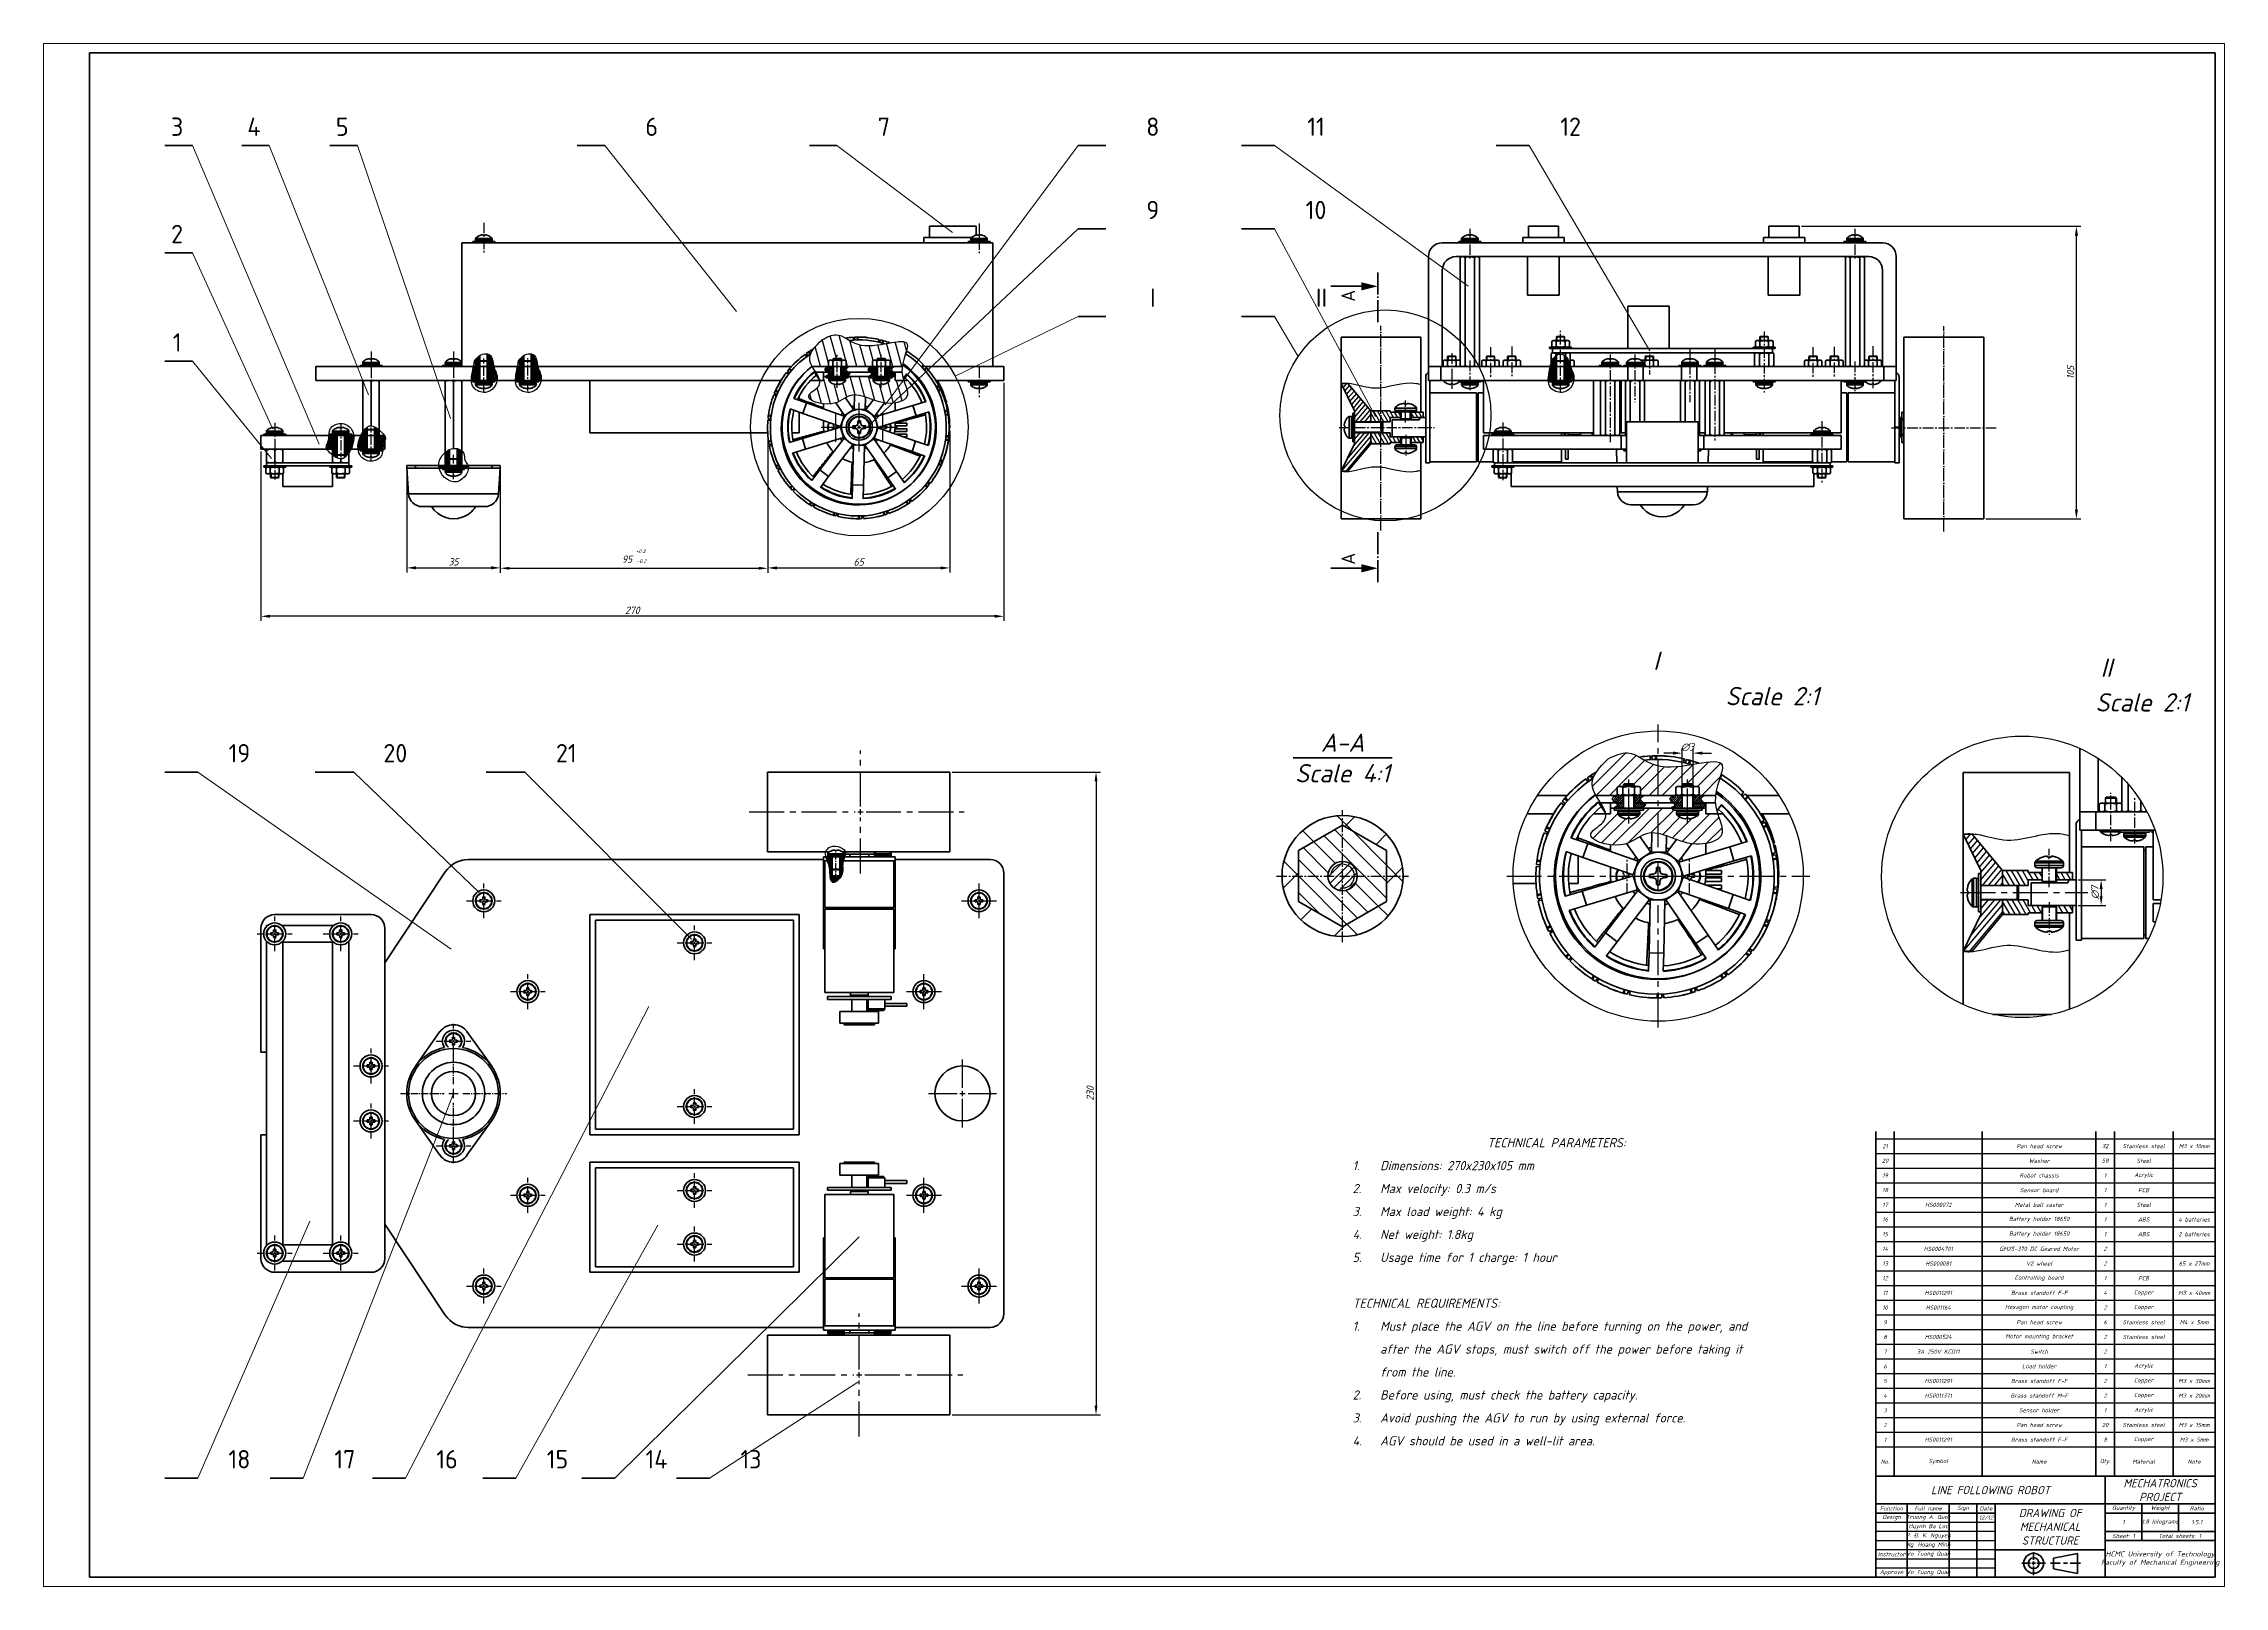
# Model space of a CAD drawing. Header units: inches. Extents: x -1846 to 3013, y 0 to 1997.
# Drawn here: x 0 to 1189, y 0 to 841 of the extents above; entities that cross this region are included whole.
import ezdxf

# ---------------------------------------------------------------- set-up
doc = ezdxf.new("R2010")
doc.units = ezdxf.units.IN
for name, pattern in [('ACAD_ISO04W100', [30, 24, -3, 0, -3]), ('Amconstr', [9999, 9999, 0]), ('CENTER2', [28.575, 19.05, -3.175, 3.175, -3.175])]:
    doc.linetypes.add(name, pattern=pattern)
doc.layers.get('0').update_dxf_attribs({"color": 2, "lineweight": 0})
for name, color, linetype, lineweight in [('A.Net Dam Co Ban', 7, 'Continuous', 50), ('AM_0N', 7, 'Continuous', 50), ('AM_4N', 3, 'Continuous', 25), ('AM_CL', 1, 'Amconstr', 25), ('Basic', 7, 'Continuous', 50), ('Center', 1, 'CENTER2', 25), ('Net Mat Cat A-A', 2, 'Continuous', 50), ('Tam', 1, 'ACAD_ISO04W100', 25), ('Thin', 3, 'Continuous', 25)]:
    doc.layers.add(name, color=color, linetype=linetype, lineweight=lineweight)
doc.styles.add('Annotative', font='')
doc.styles.get("Standard").update_dxf_attribs({"font": '', "height": 4})
doc.styles.add('TCVN-7284-5', font='', dxfattribs={"height": 5})
doc.styles.get('Annotative').set_extended_font_data('TCVN 7284', italic=True)
doc.styles.get('Standard').set_extended_font_data('TCVN 7284', italic=True)
doc.styles.get('TCVN-7284-5').set_extended_font_data('TCVN 7284', italic=True)
doc.dimstyles.new('TCVN 7284', dxfattribs={"dimscale": 2, "dimtxt": 4, "dimasz": 2.5, "dimexe": 1.25, "dimexo": 0.625, "dimtad": 1, "dimtoh": 1, "dimdec": 0, "dimlfac": 0.66, "dimtxsty": 'Standard', "dimcen": 2.5, "dimclrd": 7, "dimclre": 7, "dimclrt": 7, "dimadec": 0, "dimazin": 0, "dimtfac": 1, "dimtdec": 0, "dimtofl": 0, "dimtmove": 0, "dimatfit": 3, "dimfxl": 1, "dimlwd": 25, "dimlwe": 25, "dimarcsym": 0})
pattern_1 = [(105, (1656.092, -181.116), (-4.600222, -1.232626), [])]
pattern_2 = [(45, (176.6524, -820.633), (-3.592102, 3.592102), [])]
pattern_3 = [(50, (1656.0918, -181.116), (-0.48643822, 0.40817013), [])]
pattern_4 = [(120, (1656.0918, -181.116), (-0.54992613, -0.3175), [])]

# ---------------------------------------------------------------- blocks, each defined once
blk = doc.blocks.new('*D11')
at = {"layer": 'Basic', "color": 7, "linetype": 'Continuous', "lineweight": 25, "transparency": 16777216}
for p, q in [((888.3, 454.2), (883.3, 454.2)), ((893.3, 432.5), (893.3, 456.7)), ((899.3, 432.5), (899.3, 456.7)), ((904.3, 454.2), (909.3, 454.2))]:
    blk.add_line(p, q, dxfattribs=at)
at = {"layer": 'Basic', "color": 7, "transparency": 16777216}
for points in [[(888.3, 455.1), (888.3, 453.4), (893.3, 454.2)], [(904.3, 455.1), (904.3, 453.4), (899.3, 454.2)]]:
    blk.add_solid(points, dxfattribs=at)
at = {"layer": 'Defpoints', "color": 0, "transparency": 16777216}
for p in [(899.3, 454.2), (893.3, 431.2), (899.3, 431.2)]:
    blk.add_point(p, dxfattribs=at)
at = {"layer": 'Basic', "color": 7, "transparency": 16777216, "insert": (896.3, 457.5), "char_height": 4, "attachment_point": 5}
blk.add_mtext('∅3', dxfattribs=at)
blk = doc.blocks.new('*D12')
at = {"layer": 'Basic', "color": 7, "linetype": 'Continuous', "lineweight": 25, "transparency": 16777216}
for p, q in [((1109.3, 385.2), (1124.3, 385.2)), ((1109.3, 371.2), (1124.3, 371.2)), ((1121.8, 380.2), (1121.8, 376.2))]:
    blk.add_line(p, q, dxfattribs=at)
at = {"layer": 'Basic', "color": 7, "transparency": 16777216}
for points in [[(1121, 380.2), (1122.6, 380.2), (1121.8, 385.2)], [(1121, 376.2), (1122.6, 376.2), (1121.8, 371.2)]]:
    blk.add_solid(points, dxfattribs=at)
at = {"layer": 'Defpoints', "color": 0, "transparency": 16777216}
for p in [(1108.1, 385.2), (1108.1, 371.2), (1121.8, 371.2)]:
    blk.add_point(p, dxfattribs=at)
at = {"layer": 'Basic', "color": 7, "transparency": 16777216, "insert": (1118.5, 378.2), "char_height": 4, "attachment_point": 5, "rotation": 90}
blk.add_mtext('∅7', dxfattribs=at)
blk = doc.blocks.new('*U15')
at = {"layer": 'Center', "color": 0, "linetype": 'CENTER2', "transparency": 16777216}
for p, q in [((0, 3), (0, 18.5)), ((-18.5, 0), (-3, 0)), ((3, 0), (18.5, 0)), ((0, -18.5), (0, -3))]:
    blk.add_line(p, q, dxfattribs=at)
at = {"layer": 'Center', "color": 0, "linetype": 'Continuous', "transparency": 16777216}
for p, q in [((-1.5, 0), (1.5, 0)), ((0, -1.5), (0, 1.5))]:
    blk.add_line(p, q, dxfattribs=at)
blk = doc.blocks.new('*U16')
at = {"layer": 'Center', "color": 0, "linetype": 'CENTER2', "ltscale": 0.2, "transparency": 16777216}
for p, q in [((0, 5.1), (0, 29)), ((-29, 0), (-5.1, 0)), ((5.1, 0), (29, 0)), ((0, -29), (0, -5.1))]:
    blk.add_line(p, q, dxfattribs=at)
at = {"layer": 'Center', "color": 0, "linetype": 'Continuous', "ltscale": 0.2, "transparency": 16777216}
for p, q in [((-2.55, 0), (2.55, 0)), ((0, -2.55), (0, 2.55))]:
    blk.add_line(p, q, dxfattribs=at)
blk = doc.blocks.new('*U17')
at = {"layer": 'Center', "color": 0, "linetype": 'CENTER2', "transparency": 16777216}
for p, q in [((0, 1.95), (0, 13.25)), ((-13.25, 0), (-1.95, 0)), ((1.95, 0), (13.25, 0)), ((0, -13.25), (0, -1.95))]:
    blk.add_line(p, q, dxfattribs=at)
at = {"layer": 'Center', "color": 0, "linetype": 'Continuous', "transparency": 16777216}
for p, q in [((-0.975, 0), (0.975, 0)), ((0, -0.975), (0, 0.975))]:
    blk.add_line(p, q, dxfattribs=at)
blk = doc.blocks.new('*U18')
at = {"layer": 'Center', "color": 0, "linetype": 'CENTER2', "transparency": 16777216}
for p, q in [((0, 3), (0, 33.4)), ((-60.7, 0), (-3, 0)), ((3, 0), (56.5, 0)), ((0, -33.6), (0, -3))]:
    blk.add_line(p, q, dxfattribs=at)
at = {"layer": 'Center', "color": 0, "linetype": 'Continuous', "transparency": 16777216}
for p, q in [((-1.5, 0), (1.5, 0)), ((0, -1.5), (0, 1.5))]:
    blk.add_line(p, q, dxfattribs=at)
blk = doc.blocks.new('*U19')
at = {"layer": 'Center', "color": 0, "linetype": 'CENTER2', "transparency": 16777216}
for p, q in [((0, 3), (0, 33.4)), ((-60.7, 0), (-3, 0)), ((3, 0), (56.5, 0)), ((0, -33.6), (0, -3))]:
    blk.add_line(p, q, dxfattribs=at)
at = {"layer": 'Center', "color": 0, "linetype": 'Continuous', "transparency": 16777216}
for p, q in [((-1.5, 0), (1.5, 0)), ((0, -1.5), (0, 1.5))]:
    blk.add_line(p, q, dxfattribs=at)
blk = doc.blocks.new('*D20')
at = {"layer": 'Defpoints', "color": 0, "ltscale": 0.3, "transparency": 16777216}
for p in [(523.5, 657.4), (118.5, 619.9), (118.5, 528.8)]:
    blk.add_point(p, dxfattribs=at)
at = {"layer": 'Thin', "color": 7, "linetype": 'Continuous', "lineweight": 25, "ltscale": 0.3, "transparency": 16777216}
for p, q in [((523.5, 656.1), (523.5, 526.3)), ((118.5, 618.6), (118.5, 526.3)), ((518.5, 528.8), (123.5, 528.8))]:
    blk.add_line(p, q, dxfattribs=at)
at = {"layer": 'Thin', "color": 7, "ltscale": 0.3, "transparency": 16777216}
for points in [[(123.5, 529.7), (123.5, 528), (118.5, 528.8)], [(518.5, 529.7), (518.5, 528), (523.5, 528.8)]]:
    blk.add_solid(points, dxfattribs=at)
at = {"layer": 'Thin', "color": 7, "ltscale": 0.3, "transparency": 16777216, "insert": (321, 532.1), "char_height": 4, "attachment_point": 5}
blk.add_mtext('270', dxfattribs=at)
blk = doc.blocks.new('*D21')
at = {"layer": 'Defpoints', "color": 0, "ltscale": 0.3, "transparency": 16777216}
for p in [(198, 609.6), (249, 609.6), (249, 555.2)]:
    blk.add_point(p, dxfattribs=at)
at = {"layer": 'Thin', "color": 7, "linetype": 'Continuous', "lineweight": 25, "ltscale": 0.3, "transparency": 16777216}
for p, q in [((198, 608.3), (198, 552.7)), ((249, 608.3), (249, 552.7)), ((203, 555.2), (244, 555.2))]:
    blk.add_line(p, q, dxfattribs=at)
at = {"layer": 'Thin', "color": 7, "ltscale": 0.3, "transparency": 16777216}
for points in [[(203, 556.1), (203, 554.4), (198, 555.2)], [(244, 556.1), (244, 554.4), (249, 555.2)]]:
    blk.add_solid(points, dxfattribs=at)
at = {"layer": 'Thin', "color": 7, "ltscale": 0.3, "transparency": 16777216, "insert": (223.5, 558.5), "char_height": 4, "attachment_point": 5}
blk.add_mtext('35', dxfattribs=at)
blk = doc.blocks.new('*D22')
at = {"layer": 'Defpoints', "color": 0, "ltscale": 0.3, "transparency": 16777216}
for p in [(394.8, 628.9), (249, 609.6), (394.8, 555)]:
    blk.add_point(p, dxfattribs=at)
at = {"layer": 'Thin', "color": 7, "linetype": 'Continuous', "lineweight": 25, "ltscale": 0.3, "transparency": 16777216}
for p, q in [((394.8, 627.6), (394.8, 552.5)), ((249, 608.3), (249, 552.5)), ((254, 555), (389.8, 555))]:
    blk.add_line(p, q, dxfattribs=at)
at = {"layer": 'Thin', "color": 7, "ltscale": 0.3, "transparency": 16777216}
for points in [[(254, 555.8), (254, 554.2), (249, 555)], [(389.8, 555.8), (389.8, 554.2), (394.8, 555)]]:
    blk.add_solid(points, dxfattribs=at)
at = {"layer": 'Thin', "color": 7, "ltscale": 0.3, "transparency": 16777216, "insert": (321.9, 561.6), "char_height": 4, "attachment_point": 5}
blk.add_mtext('   {\\H0.5x;+0.2}\\P95 {\\H0.5x;-0.2}', dxfattribs=at)
blk = doc.blocks.new('*D23')
at = {"layer": 'Defpoints', "color": 0, "ltscale": 0.3, "transparency": 16777216}
for p in [(394.8, 630.9), (494, 630.9), (494, 555.2)]:
    blk.add_point(p, dxfattribs=at)
at = {"layer": 'Thin', "color": 7, "linetype": 'Continuous', "lineweight": 25, "ltscale": 0.3, "transparency": 16777216}
for p, q in [((394.8, 629.7), (394.8, 552.7)), ((494, 629.7), (494, 552.7)), ((399.8, 555.2), (489, 555.2))]:
    blk.add_line(p, q, dxfattribs=at)
at = {"layer": 'Thin', "color": 7, "ltscale": 0.3, "transparency": 16777216}
for points in [[(399.8, 556), (399.8, 554.3), (394.8, 555.2)], [(489, 556), (489, 554.3), (494, 555.2)]]:
    blk.add_solid(points, dxfattribs=at)
at = {"layer": 'Thin', "color": 7, "ltscale": 0.3, "transparency": 16777216, "insert": (444.4, 558.4), "char_height": 4, "attachment_point": 5}
blk.add_mtext('65', dxfattribs=at)
blk = doc.blocks.new('*D24')
at = {"layer": 'Defpoints', "color": 0, "ltscale": 0.3, "transparency": 16777216}
for p in [(957.2, 741.4), (1108.3, 741.4), (1057.8, 582)]:
    blk.add_point(p, dxfattribs=at)
at = {"layer": 'Thin', "color": 7, "linetype": 'Continuous', "lineweight": 25, "ltscale": 0.3, "transparency": 16777216}
for p, q in [((958.5, 741.4), (1110.8, 741.4)), ((1108.3, 587), (1108.3, 736.4)), ((1059, 582), (1110.8, 582))]:
    blk.add_line(p, q, dxfattribs=at)
at = {"layer": 'Thin', "color": 7, "ltscale": 0.3, "transparency": 16777216}
for points in [[(1107.5, 736.4), (1109.2, 736.4), (1108.3, 741.4)], [(1107.5, 587), (1109.2, 587), (1108.3, 582)]]:
    blk.add_solid(points, dxfattribs=at)
at = {"layer": 'Thin', "color": 7, "ltscale": 0.3, "transparency": 16777216, "insert": (1105.1, 661.7), "char_height": 4, "attachment_point": 5, "rotation": 90}
blk.add_mtext('105', dxfattribs=at)
blk = doc.blocks.new('*U25')
at = {"layer": 'Tam', "color": 0, "linetype": 'CENTER2', "transparency": 16777216}
for p, q in [((-8, 0), (-0.9, 0)), ((0, 0.9), (0, 8)), ((0.9, 0), (8, 0)), ((0, -8), (0, -0.9))]:
    blk.add_line(p, q, dxfattribs=at)
at = {"layer": 'Tam', "color": 0, "linetype": 'Continuous', "transparency": 16777216}
for p, q in [((-0.45, 0), (0.45, 0)), ((0, -0.45), (0, 0.45))]:
    blk.add_line(p, q, dxfattribs=at)
blk = doc.blocks.new('*U26')
at = {"layer": 'Tam', "color": 0, "linetype": 'CENTER2', "transparency": 16777216}
for p, q in [((-8, 0), (-0.9, 0)), ((0, 0.9), (0, 8)), ((0.9, 0), (8, 0)), ((0, -8), (0, -0.9))]:
    blk.add_line(p, q, dxfattribs=at)
at = {"layer": 'Tam', "color": 0, "linetype": 'Continuous', "transparency": 16777216}
for p, q in [((-0.45, 0), (0.45, 0)), ((0, -0.45), (0, 0.45))]:
    blk.add_line(p, q, dxfattribs=at)
blk = doc.blocks.new('*U27')
at = {"layer": 'Tam', "color": 0, "linetype": 'CENTER2', "transparency": 16777216}
for p, q in [((0, 15.8), (0, 82.6)), ((-82.6, 0), (-15.8, 0)), ((15.8, 0), (82.6, 0)), ((0, -82.6), (0, -15.8))]:
    blk.add_line(p, q, dxfattribs=at)
at = {"layer": 'Tam', "color": 0, "linetype": 'Continuous', "transparency": 16777216}
for p, q in [((-7.9, 0), (7.9, 0)), ((0, -7.9), (0, 7.9))]:
    blk.add_line(p, q, dxfattribs=at)
blk = doc.blocks.new('*D28')
at = {"layer": 'Defpoints', "color": 0, "ltscale": 0.3, "transparency": 16777216}
for p in [(494.1, 443.9), (494.1, 93.5), (573.8, 93.5)]:
    blk.add_point(p, dxfattribs=at)
at = {"layer": 'Tam', "color": 7, "linetype": 'Continuous', "lineweight": 25, "ltscale": 0.3, "transparency": 16777216}
for p, q in [((495.3, 443.9), (576.3, 443.9)), ((573.8, 438.9), (573.8, 98.5)), ((495.3, 93.5), (576.3, 93.5))]:
    blk.add_line(p, q, dxfattribs=at)
at = {"layer": 'Tam', "color": 7, "ltscale": 0.3, "transparency": 16777216}
for points in [[(573, 438.9), (574.6, 438.9), (573.8, 443.9)], [(573, 98.5), (574.6, 98.5), (573.8, 93.5)]]:
    blk.add_solid(points, dxfattribs=at)
at = {"layer": 'Tam', "color": 7, "ltscale": 0.3, "transparency": 16777216, "insert": (570.6, 268.7), "char_height": 4, "attachment_point": 5, "rotation": 90}
blk.add_mtext('230', dxfattribs=at)
blk = doc.blocks.new('*U43')
at = {"layer": 'Tam', "color": 0, "linetype": 'CENTER2', "ltscale": 0.2, "transparency": 16777216}
for p, q in [((-9.5, 0), (-1.2, 0)), ((0, 1.2), (0, 9.5)), ((1.2, 0), (9.5, 0)), ((0, -9.5), (0, -1.2))]:
    blk.add_line(p, q, dxfattribs=at)
at = {"layer": 'Tam', "color": 0, "linetype": 'Continuous', "ltscale": 0.2, "transparency": 16777216}
for p, q in [((-0.6, 0), (0.6, 0)), ((0, -0.6), (0, 0.6))]:
    blk.add_line(p, q, dxfattribs=at)
blk = doc.blocks.new('*U44')
at = {"layer": 'Tam', "color": 0, "linetype": 'CENTER2', "ltscale": 0.2, "transparency": 16777216}
for p, q in [((-9.5, 0), (-1.2, 0)), ((0, 1.2), (0, 9.5)), ((1.2, 0), (9.5, 0)), ((0, -9.5), (0, -1.2))]:
    blk.add_line(p, q, dxfattribs=at)
at = {"layer": 'Tam', "color": 0, "linetype": 'Continuous', "ltscale": 0.2, "transparency": 16777216}
for p, q in [((-0.6, 0), (0.6, 0)), ((0, -0.6), (0, 0.6))]:
    blk.add_line(p, q, dxfattribs=at)
blk = doc.blocks.new('*U45')
at = {"layer": 'Tam', "color": 0, "linetype": 'CENTER2', "ltscale": 0.2, "transparency": 16777216}
for p, q in [((-9.5, 0), (-1.2, 0)), ((0, 1.2), (0, 9.5)), ((1.2, 0), (9.5, 0)), ((0, -9.5), (0, -1.2))]:
    blk.add_line(p, q, dxfattribs=at)
at = {"layer": 'Tam', "color": 0, "linetype": 'Continuous', "ltscale": 0.2, "transparency": 16777216}
for p, q in [((-0.6, 0), (0.6, 0)), ((0, -0.6), (0, 0.6))]:
    blk.add_line(p, q, dxfattribs=at)
blk = doc.blocks.new('*U46')
at = {"layer": 'Tam', "color": 0, "linetype": 'CENTER2', "ltscale": 0.2, "transparency": 16777216}
for p, q in [((-9.5, 0), (-1.2, 0)), ((0, 1.2), (0, 9.5)), ((1.2, 0), (9.5, 0)), ((0, -9.5), (0, -1.2))]:
    blk.add_line(p, q, dxfattribs=at)
at = {"layer": 'Tam', "color": 0, "linetype": 'Continuous', "ltscale": 0.2, "transparency": 16777216}
for p, q in [((-0.6, 0), (0.6, 0)), ((0, -0.6), (0, 0.6))]:
    blk.add_line(p, q, dxfattribs=at)
blk = doc.blocks.new('*U47')
at = {"layer": 'Tam', "color": 0, "linetype": 'CENTER2', "ltscale": 0.2, "transparency": 16777216}
for p, q in [((-9.5, 0), (-1.2, 0)), ((0, 1.2), (0, 9.5)), ((1.2, 0), (9.5, 0)), ((0, -9.5), (0, -1.2))]:
    blk.add_line(p, q, dxfattribs=at)
at = {"layer": 'Tam', "color": 0, "linetype": 'Continuous', "ltscale": 0.2, "transparency": 16777216}
for p, q in [((-0.6, 0), (0.6, 0)), ((0, -0.6), (0, 0.6))]:
    blk.add_line(p, q, dxfattribs=at)
blk = doc.blocks.new('*U48')
at = {"layer": 'Tam', "color": 0, "linetype": 'CENTER2', "ltscale": 0.2, "transparency": 16777216}
for p, q in [((-9.5, 0), (-1.2, 0)), ((0, 1.2), (0, 9.5)), ((1.2, 0), (9.5, 0)), ((0, -9.5), (0, -1.2))]:
    blk.add_line(p, q, dxfattribs=at)
at = {"layer": 'Tam', "color": 0, "linetype": 'Continuous', "ltscale": 0.2, "transparency": 16777216}
for p, q in [((-0.6, 0), (0.6, 0)), ((0, -0.6), (0, 0.6))]:
    blk.add_line(p, q, dxfattribs=at)
blk = doc.blocks.new('*U49')
at = {"layer": 'Tam', "color": 0, "linetype": 'CENTER2', "ltscale": 0.2, "transparency": 16777216}
for p, q in [((-9.5, 0), (-1.2, 0)), ((0, 1.2), (0, 9.5)), ((1.2, 0), (9.5, 0)), ((0, -9.5), (0, -1.2))]:
    blk.add_line(p, q, dxfattribs=at)
at = {"layer": 'Tam', "color": 0, "linetype": 'Continuous', "ltscale": 0.2, "transparency": 16777216}
for p, q in [((-0.6, 0), (0.6, 0)), ((0, -0.6), (0, 0.6))]:
    blk.add_line(p, q, dxfattribs=at)
blk = doc.blocks.new('*U50')
at = {"layer": 'Tam', "color": 0, "linetype": 'CENTER2', "ltscale": 0.2, "transparency": 16777216}
for p, q in [((-9.5, 0), (-1.2, 0)), ((0, 1.2), (0, 9.5)), ((1.2, 0), (9.5, 0)), ((0, -9.5), (0, -1.2))]:
    blk.add_line(p, q, dxfattribs=at)
at = {"layer": 'Tam', "color": 0, "linetype": 'Continuous', "ltscale": 0.2, "transparency": 16777216}
for p, q in [((-0.6, 0), (0.6, 0)), ((0, -0.6), (0, 0.6))]:
    blk.add_line(p, q, dxfattribs=at)
blk = doc.blocks.new('*U51')
at = {"layer": 'Tam', "color": 0, "linetype": 'CENTER2', "ltscale": 0.2, "transparency": 16777216}
for p, q in [((-9.5, 0), (-1.2, 0)), ((0, 1.2), (0, 9.5)), ((1.2, 0), (9.5, 0)), ((0, -9.5), (0, -1.2))]:
    blk.add_line(p, q, dxfattribs=at)
at = {"layer": 'Tam', "color": 0, "linetype": 'Continuous', "ltscale": 0.2, "transparency": 16777216}
for p, q in [((-0.6, 0), (0.6, 0)), ((0, -0.6), (0, 0.6))]:
    blk.add_line(p, q, dxfattribs=at)
blk = doc.blocks.new('*U52')
at = {"layer": 'Tam', "color": 0, "linetype": 'CENTER2', "ltscale": 0.2, "transparency": 16777216}
for p, q in [((-9.5, 0), (-1.2, 0)), ((0, 1.2), (0, 9.5)), ((1.2, 0), (9.5, 0)), ((0, -9.5), (0, -1.2))]:
    blk.add_line(p, q, dxfattribs=at)
at = {"layer": 'Tam', "color": 0, "linetype": 'Continuous', "ltscale": 0.2, "transparency": 16777216}
for p, q in [((-0.6, 0), (0.6, 0)), ((0, -0.6), (0, 0.6))]:
    blk.add_line(p, q, dxfattribs=at)
blk = doc.blocks.new('*U53')
at = {"layer": 'Tam', "color": 0, "linetype": 'CENTER2', "ltscale": 0.2, "transparency": 16777216}
for p, q in [((-9.5, 0), (-1.2, 0)), ((0, 1.2), (0, 9.5)), ((1.2, 0), (9.5, 0)), ((0, -9.5), (0, -1.2))]:
    blk.add_line(p, q, dxfattribs=at)
at = {"layer": 'Tam', "color": 0, "linetype": 'Continuous', "ltscale": 0.2, "transparency": 16777216}
for p, q in [((-0.6, 0), (0.6, 0)), ((0, -0.6), (0, 0.6))]:
    blk.add_line(p, q, dxfattribs=at)
blk = doc.blocks.new('*U54')
at = {"layer": 'Tam', "color": 0, "linetype": 'CENTER2', "ltscale": 0.2, "transparency": 16777216}
for p, q in [((-9.5, 0), (-1.2, 0)), ((0, 1.2), (0, 9.5)), ((1.2, 0), (9.5, 0)), ((0, -9.5), (0, -1.2))]:
    blk.add_line(p, q, dxfattribs=at)
at = {"layer": 'Tam', "color": 0, "linetype": 'Continuous', "ltscale": 0.2, "transparency": 16777216}
for p, q in [((-0.6, 0), (0.6, 0)), ((0, -0.6), (0, 0.6))]:
    blk.add_line(p, q, dxfattribs=at)
blk = doc.blocks.new('*U55')
at = {"layer": 'Tam', "color": 0, "linetype": 'CENTER2', "ltscale": 0.2, "transparency": 16777216}
for p, q in [((-9.5, 0), (-1.2, 0)), ((0, 1.2), (0, 9.5)), ((1.2, 0), (9.5, 0)), ((0, -9.5), (0, -1.2))]:
    blk.add_line(p, q, dxfattribs=at)
at = {"layer": 'Tam', "color": 0, "linetype": 'Continuous', "ltscale": 0.2, "transparency": 16777216}
for p, q in [((-0.6, 0), (0.6, 0)), ((0, -0.6), (0, 0.6))]:
    blk.add_line(p, q, dxfattribs=at)
blk = doc.blocks.new('*U56')
at = {"layer": 'Tam', "color": 0, "linetype": 'CENTER2', "ltscale": 0.2, "transparency": 16777216}
for p, q in [((-9.5, 0), (-1.2, 0)), ((0, 1.2), (0, 9.5)), ((1.2, 0), (9.5, 0)), ((0, -9.5), (0, -1.2))]:
    blk.add_line(p, q, dxfattribs=at)
at = {"layer": 'Tam', "color": 0, "linetype": 'Continuous', "ltscale": 0.2, "transparency": 16777216}
for p, q in [((-0.6, 0), (0.6, 0)), ((0, -0.6), (0, 0.6))]:
    blk.add_line(p, q, dxfattribs=at)
blk = doc.blocks.new('*U57')
at = {"layer": 'Tam', "color": 0, "linetype": 'CENTER2', "ltscale": 0.2, "transparency": 16777216}
for p, q in [((-9.5, 0), (-1.2, 0)), ((0, 1.2), (0, 9.5)), ((1.2, 0), (9.5, 0)), ((0, -9.5), (0, -1.2))]:
    blk.add_line(p, q, dxfattribs=at)
at = {"layer": 'Tam', "color": 0, "linetype": 'Continuous', "ltscale": 0.2, "transparency": 16777216}
for p, q in [((-0.6, 0), (0.6, 0)), ((0, -0.6), (0, 0.6))]:
    blk.add_line(p, q, dxfattribs=at)
blk = doc.blocks.new('*U58')
at = {"layer": 'Tam', "color": 0, "linetype": 'CENTER2', "ltscale": 0.2, "transparency": 16777216}
for p, q in [((-9.5, 0), (-1.2, 0)), ((0, 1.2), (0, 9.5)), ((1.2, 0), (9.5, 0)), ((0, -9.5), (0, -1.2))]:
    blk.add_line(p, q, dxfattribs=at)
at = {"layer": 'Tam', "color": 0, "linetype": 'Continuous', "ltscale": 0.2, "transparency": 16777216}
for p, q in [((-0.6, 0), (0.6, 0)), ((0, -0.6), (0, 0.6))]:
    blk.add_line(p, q, dxfattribs=at)
blk = doc.blocks.new('*U59')
at = {"layer": 'Tam', "color": 0, "linetype": 'CENTER2', "transparency": 16777216}
for p, q in [((0, 1.2), (0, 9.5)), ((-9.5, 0), (-1.2, 0)), ((0, -9.5), (0, -1.2)), ((1.2, 0), (9.5, 0))]:
    blk.add_line(p, q, dxfattribs=at)
at = {"layer": 'Tam', "color": 0, "linetype": 'Continuous', "transparency": 16777216}
for p, q in [((0, -0.6), (0, 0.6)), ((-0.6, 0), (0.6, 0))]:
    blk.add_line(p, q, dxfattribs=at)
blk = doc.blocks.new('*U60')
at = {"layer": 'Tam', "color": 0, "linetype": 'CENTER2', "transparency": 16777216}
for p, q in [((-9.5, 0), (-1.2, 0)), ((0, 1.2), (0, 9.5)), ((1.2, 0), (9.5, 0)), ((0, -9.5), (0, -1.2))]:
    blk.add_line(p, q, dxfattribs=at)
at = {"layer": 'Tam', "color": 0, "linetype": 'Continuous', "transparency": 16777216}
for p, q in [((-0.6, 0), (0.6, 0)), ((0, -0.6), (0, 0.6))]:
    blk.add_line(p, q, dxfattribs=at)
blk = doc.blocks.new('*U61')
at = {"layer": 'Tam', "color": 0, "linetype": 'CENTER2', "transparency": 16777216}
for p, q in [((-9.5, 0), (-1.2, 0)), ((0, 1.2), (0, 9.5)), ((1.2, 0), (9.5, 0)), ((0, -9.5), (0, -1.2))]:
    blk.add_line(p, q, dxfattribs=at)
at = {"layer": 'Tam', "color": 0, "linetype": 'Continuous', "transparency": 16777216}
for p, q in [((-0.6, 0), (0.6, 0)), ((0, -0.6), (0, 0.6))]:
    blk.add_line(p, q, dxfattribs=at)
blk = doc.blocks.new('*U62')
at = {"layer": 'Tam', "color": 0, "linetype": 'CENTER2', "transparency": 16777216}
for p, q in [((-9.5, 0), (-1.2, 0)), ((0, 1.2), (0, 9.5)), ((1.2, 0), (9.5, 0)), ((0, -9.5), (0, -1.2))]:
    blk.add_line(p, q, dxfattribs=at)
at = {"layer": 'Tam', "color": 0, "linetype": 'Continuous', "transparency": 16777216}
for p, q in [((-0.6, 0), (0.6, 0)), ((0, -0.6), (0, 0.6))]:
    blk.add_line(p, q, dxfattribs=at)
blk = doc.blocks.new('*U65')
at = {"layer": 'Tam', "color": 0, "linetype": 'CENTER2', "ltscale": 0.3, "transparency": 16777216}
for p, q in [((-9.5, 0), (-1.2, 0)), ((0, 1.2), (0, 9.5)), ((1.2, 0), (9.5, 0)), ((0, -9.5), (0, -1.2))]:
    blk.add_line(p, q, dxfattribs=at)
at = {"layer": 'Tam', "color": 0, "linetype": 'Continuous', "ltscale": 0.3, "transparency": 16777216}
for p, q in [((-0.6, 0), (0.6, 0)), ((0, -0.6), (0, 0.6))]:
    blk.add_line(p, q, dxfattribs=at)
blk = doc.blocks.new('*U66')
at = {"layer": 'Tam', "color": 0, "linetype": 'CENTER2', "ltscale": 0.3, "transparency": 16777216}
for p, q in [((-9.5, 0), (-1.2, 0)), ((0, 1.2), (0, 9.5)), ((1.2, 0), (9.5, 0)), ((0, -9.5), (0, -1.2))]:
    blk.add_line(p, q, dxfattribs=at)
at = {"layer": 'Tam', "color": 0, "linetype": 'Continuous', "ltscale": 0.3, "transparency": 16777216}
for p, q in [((-0.6, 0), (0.6, 0)), ((0, -0.6), (0, 0.6))]:
    blk.add_line(p, q, dxfattribs=at)

msp = doc.modelspace()

# ---------------------------------------------------------------- hatches: boundary and pattern name
at = {"layer": 'AM_CL', "ltscale": 0.05}
h = msp.add_hatch(dxfattribs=at)
h.set_pattern_fill('ANSI37', color=256, scale=6, angle=90)
h.set_pattern_definition([(135, (2434.474, -7990.412), (-13.470384, -13.470384), []), (225, (2434.474, -7990.412), (13.470384, -13.470384), [])])
h.paths.add_polyline_path([(675.2, 387.2, 1), (741.2, 387.2, 1)])
h.paths.add_polyline_path([(708.2, 415), (732.2, 401.1), (732.2, 373.4), (708.2, 359.5), (684.2, 373.4), (684.2, 401.1)], flags=16)
h.paths.add_polyline_path([(716.2, 387.2, -1), (700.2, 387.2, -1)], flags=0)
h = msp.add_hatch(dxfattribs=at)
h.set_pattern_fill('ANSI31', color=256, scale=2, angle=90)
h.set_pattern_definition([(135, (2434.4736, -7990.412), (-4.490128, -4.490128), [])])
h.paths.add_polyline_path([(684.2, 401.1), (684.2, 373.4), (708.2, 359.5), (732.2, 373.4), (732.2, 401.1), (708.2, 415)])
h.paths.add_polyline_path([(716.2, 387.2, -1), (700.2, 387.2, -1)], flags=16)
h = msp.add_hatch(dxfattribs=at)
h.set_pattern_fill('ANSI31', color=256, angle=180)
h.set_pattern_definition([(225, (993.791, -451.2975), (2.245064, -2.245064), [])])
h.paths.add_polyline_path([(700.2, 387.2), (701.7, 387.2, -0.414214), (708.2, 393.7), (708.2, 395.2, 0.414214)])
h.paths.add_polyline_path([(708.2, 395.2), (708.2, 393.7, -0.414214), (714.7, 387.2), (716.2, 387.2, 0.414214)])
h.paths.add_polyline_path([(700.2, 387.2, 0.414214), (708.2, 379.2), (708.2, 387.2)])
h.paths.add_polyline_path([(701.7, 387.2), (708.2, 387.2), (708.2, 393.7, 0.414214)], flags=17)
h.paths.add_polyline_path([(708.2, 387.2), (708.2, 379.2, 0.414214), (716.2, 387.2)])
h.paths.add_polyline_path([(708.2, 393.7), (708.2, 387.2), (714.7, 387.2, 0.414214)], flags=17)
at = {"layer": 'Thin'}
h = msp.add_hatch(dxfattribs=at)
h.set_pattern_fill('ANSI31', color=256, scale=1.5, angle=60)
h.set_pattern_definition(pattern_1)
edge = h.paths.add_edge_path()
edge.add_spline(control_points=[(470, 672), (470.1, 672.5), (470.3, 672.9), (470.4, 673.4)], knot_values=[38.110976, 38.110976, 38.110976, 38.110976, 38.584669, 38.584669, 38.584669, 38.584669], degree=3, periodic=0)
edge.add_spline(control_points=[(470.4, 673.4), (470.4, 673.4), (470.4, 673.4), (470.5, 673.5)], knot_values=[38.584669, 38.584669, 38.584669, 38.584669, 38.626369, 38.626369, 38.626369, 38.626369], degree=3, periodic=0)
edge.add_spline(control_points=[(470.5, 673.5), (470.5, 673.5), (470.5, 673.5), (470.5, 673.5)], knot_values=[38.626369, 38.626369, 38.626369, 38.626369, 38.626533, 38.626533, 38.626533, 38.626533], degree=3, periodic=0)
edge.add_spline(control_points=[(470.5, 673.5), (470.9, 675), (471.9, 679.5), (466.4, 678.8), (461.5, 677.9)], knot_values=[38.626533, 38.626533, 38.626533, 38.626533, 40.290675, 44.56124, 44.56124, 44.56124, 44.56124], degree=3, periodic=0)
edge.add_spline(control_points=[(461.5, 677.9), (461.5, 677.9), (461.5, 677.9), (461.5, 677.9)], knot_values=[44.56124, 44.56124, 44.56124, 44.56124, 44.561547, 44.561547, 44.561547, 44.561547], degree=3, periodic=0)
edge.add_spline(control_points=[(461.5, 677.9), (460.5, 677.8), (459.4, 677.6), (458.4, 677.4)], knot_values=[44.561547, 44.561547, 44.561547, 44.561547, 45.415646, 45.415646, 45.415646, 45.415646], degree=3, periodic=0)
edge.add_spline(control_points=[(458.4, 677.4), (453.5, 676.6), (445.9, 675.6), (440.6, 678.4), (439.2, 679.3)], knot_values=[45.415646, 45.415646, 45.415646, 45.415646, 49.296159, 50.901303, 50.901303, 50.901303, 50.901303], degree=3, periodic=0)
edge.add_spline(control_points=[(439.2, 679.3), (436.8, 680.7), (432.3, 683.6), (427, 681.1), (424.2, 679.8)], knot_values=[50.901303, 50.901303, 50.901303, 50.901303, 53.55698, 56.340556, 56.340556, 56.340556, 56.340556], degree=3, periodic=0)
edge.add_spline(control_points=[(424.2, 679.8), (421.7, 677.2), (419.1, 674.6), (418.1, 671.8)], knot_values=[0, 0, 0, 0, 3.105273, 3.105273, 3.105273, 3.105273], degree=3, periodic=0)
edge.add_spline(control_points=[(418.1, 671.8), (417.7, 670.6), (417.4, 668.5), (418.5, 666.2), (419, 665.2)], knot_values=[3.105273, 3.105273, 3.105273, 3.105273, 4.44685, 5.474396, 5.474396, 5.474396, 5.474396], degree=3, periodic=0)
edge.add_spline(control_points=[(419, 665.2), (419.1, 665.1), (419.1, 665.1), (419.1, 665.1)], knot_values=[5.474396, 5.474396, 5.474396, 5.474396, 5.488904, 5.488904, 5.488904, 5.488904], degree=3, periodic=0)
edge.add_spline(control_points=[(419.1, 665.1), (419.1, 665), (419.2, 665), (419.2, 664.9)], knot_values=[5.488904, 5.488904, 5.488904, 5.488904, 5.57432, 5.57432, 5.57432, 5.57432], degree=3, periodic=0)
edge.add_line((419.2, 664.9), (428.6, 664.9))
edge.add_line((428.6, 664.9), (428, 665.2))
edge.add_line((428, 665.2), (428, 668.1))
edge.add_line((428, 668.1), (428.6, 668.5))
edge.add_line((428.6, 668.5), (429.2, 668.5))
edge.add_line((429.2, 668.5), (430.5, 668.5))
edge.add_line((430.5, 668.5), (430.5, 669.1))
edge.add_line((430.5, 669.1), (430.9, 669.5))
edge.add_line((430.9, 669.5), (434.6, 669.5))
edge.add_line((434.6, 669.5), (435, 669.1))
edge.add_line((435, 669.1), (435, 668.5))
edge.add_line((435, 668.5), (436.3, 668.5))
edge.add_line((436.3, 668.5), (436.9, 668.5))
edge.add_line((436.9, 668.5), (437.5, 668.1))
edge.add_line((437.5, 668.1), (437.5, 665.2))
edge.add_line((437.5, 665.2), (436.9, 664.9))
edge.add_line((436.9, 664.9), (452.6, 664.9))
edge.add_line((452.6, 664.9), (452, 665.2))
edge.add_line((452, 665.2), (452, 668.1))
edge.add_line((452, 668.1), (452.6, 668.5))
edge.add_line((452.6, 668.5), (453.2, 668.5))
edge.add_line((453.2, 668.5), (454.5, 668.5))
edge.add_line((454.5, 668.5), (454.5, 669.1))
edge.add_line((454.5, 669.1), (454.9, 669.5))
edge.add_line((454.9, 669.5), (458.6, 669.5))
edge.add_line((458.6, 669.5), (459, 669.1))
edge.add_line((459, 669.1), (459, 668.5))
edge.add_line((459, 668.5), (460.3, 668.5))
edge.add_line((460.3, 668.5), (460.9, 668.5))
edge.add_line((460.9, 668.5), (461.5, 668.1))
edge.add_line((461.5, 668.1), (461.5, 665.2))
edge.add_line((461.5, 665.2), (460.9, 664.9))
edge.add_line((460.9, 664.9), (468.2, 664.9))
edge.add_spline(control_points=[(468.2, 664.9), (468.2, 665.2), (468.3, 665.6), (468.3, 665.9)], knot_values=[35.978912, 35.978912, 35.978912, 35.978912, 36.273652, 36.273652, 36.273652, 36.273652], degree=3, periodic=0)
edge.add_spline(control_points=[(468.3, 665.9), (468.4, 666.1), (468.4, 666.3), (468.4, 666.5)], knot_values=[36.273652, 36.273652, 36.273652, 36.273652, 36.452028, 36.452028, 36.452028, 36.452028], degree=3, periodic=0)
edge.add_spline(control_points=[(468.4, 666.5), (468.8, 668.5), (469.5, 670.3), (470, 672)], knot_values=[36.452028, 36.452028, 36.452028, 36.452028, 38.110976, 38.110976, 38.110976, 38.110976], degree=3, periodic=0)
at = {"layer": 'Thin', "ltscale": 0.3}
h = msp.add_hatch(dxfattribs=at)
h.set_pattern_fill('ANSI31', color=256, scale=0.2, angle=75)
h.set_pattern_definition(pattern_4)
edge = h.paths.add_edge_path()
edge.add_spline(control_points=[(237.7, 671), (236.9, 670.3), (236.2, 669.5), (235.5, 668.7)], knot_values=[51.261888, 51.261888, 51.261888, 51.261888, 54.420323, 54.420323, 54.420323, 54.420323], degree=3, periodic=0)
edge.add_line((235.5, 668.7), (235.5, 664.9))
edge.add_line((235.5, 664.9), (237.7, 664.9))
edge.add_line((237.7, 664.9), (237.7, 671))
edge = h.paths.add_edge_path()
edge.add_spline(control_points=[(244.5, 669.6), (244.5, 669.6), (244.4, 669.6), (244.4, 669.7)], knot_values=[43.08885, 43.08885, 43.08885, 43.08885, 43.230797, 43.230797, 43.230797, 43.230797], degree=3, periodic=0)
edge.add_spline(control_points=[(244.4, 669.7), (244.4, 669.8), (244.3, 669.9), (244.3, 670)], knot_values=[43.230797, 43.230797, 43.230797, 43.230797, 43.621142, 43.621142, 43.621142, 43.621142], degree=3, periodic=0)
edge.add_spline(control_points=[(244.3, 670), (244.2, 670.1), (244.2, 670.2), (244.1, 670.3)], knot_values=[43.621142, 43.621142, 43.621142, 43.621142, 43.944085, 43.944085, 43.944085, 43.944085], degree=3, periodic=0)
edge.add_spline(control_points=[(244.1, 670.3), (244.1, 670.4), (244, 670.4), (244, 670.5)], knot_values=[43.944085, 43.944085, 43.944085, 43.944085, 44.238556, 44.238556, 44.238556, 44.238556], degree=3, periodic=0)
edge.add_spline(control_points=[(244, 670.5), (243.9, 670.6), (243.9, 670.6), (243.9, 670.7)], knot_values=[44.238556, 44.238556, 44.238556, 44.238556, 44.453025, 44.453025, 44.453025, 44.453025], degree=3, periodic=0)
edge.add_spline(control_points=[(243.9, 670.7), (243.8, 670.7), (243.8, 670.8), (243.8, 670.8)], knot_values=[44.453025, 44.453025, 44.453025, 44.453025, 44.650365, 44.650365, 44.650365, 44.650365], degree=3, periodic=0)
edge.add_spline(control_points=[(243.8, 670.8), (243.7, 670.9), (243.7, 670.9), (243.6, 671)], knot_values=[44.650365, 44.650365, 44.650365, 44.650365, 44.865447, 44.865447, 44.865447, 44.865447], degree=3, periodic=0)
edge.add_spline(control_points=[(243.6, 671), (243.6, 671), (243.5, 671), (243.5, 671.1)], knot_values=[44.865447, 44.865447, 44.865447, 44.865447, 45.062289, 45.062289, 45.062289, 45.062289], degree=3, periodic=0)
edge.add_spline(control_points=[(243.5, 671.1), (243.5, 671.1), (243.4, 671.2), (243.4, 671.2)], knot_values=[45.062289, 45.062289, 45.062289, 45.062289, 45.277881, 45.277881, 45.277881, 45.277881], degree=3, periodic=0)
edge.add_spline(control_points=[(243.4, 671.2), (243.3, 671.2), (243.3, 671.3), (243.2, 671.3)], knot_values=[45.277881, 45.277881, 45.277881, 45.277881, 45.4743, 45.4743, 45.4743, 45.4743], degree=3, periodic=0)
edge.add_spline(control_points=[(243.2, 671.3), (243.2, 671.4), (243.1, 671.4), (243.1, 671.4)], knot_values=[45.4743, 45.4743, 45.4743, 45.4743, 45.690323, 45.690323, 45.690323, 45.690323], degree=3, periodic=0)
edge.add_spline(control_points=[(243.1, 671.4), (243, 671.5), (243, 671.5), (242.9, 671.5)], knot_values=[45.690323, 45.690323, 45.690323, 45.690323, 45.886363, 45.886363, 45.886363, 45.886363], degree=3, periodic=0)
edge.add_spline(control_points=[(242.9, 671.5), (242.9, 671.5), (242.8, 671.6), (242.8, 671.6), (242.7, 671.6)], knot_values=[45.886363, 45.886363, 45.886363, 45.886363, 45.92988, 46.099942, 46.099942, 46.099942, 46.099942], degree=3, periodic=0)
edge.add_spline(control_points=[(242.7, 671.6), (242.7, 671.6), (242.6, 671.7), (242.5, 671.7)], knot_values=[46.099942, 46.099942, 46.099942, 46.099942, 46.298371, 46.298371, 46.298371, 46.298371], degree=3, periodic=0)
edge.add_spline(control_points=[(242.5, 671.7), (242.5, 671.7), (242.4, 671.7), (242.4, 671.8)], knot_values=[46.298371, 46.298371, 46.298371, 46.298371, 46.512031, 46.512031, 46.512031, 46.512031], degree=3, periodic=0)
edge.add_spline(control_points=[(242.4, 671.8), (242.3, 671.8), (242.3, 671.8), (242.2, 671.8)], knot_values=[46.512031, 46.512031, 46.512031, 46.512031, 46.650452, 46.650452, 46.650452, 46.650452], degree=3, periodic=0)
edge.add_line((242.2, 671.8), (242.2, 664.9))
edge.add_line((242.2, 664.9), (244.5, 664.9))
edge.add_line((244.5, 664.9), (244.5, 669.6))
h = msp.add_hatch(dxfattribs=at)
h.set_pattern_fill('ANSI31', color=256, scale=0.2, angle=75)
h.set_pattern_definition([(120, (1680.0918, -181.116), (-0.54992613, -0.3175), [])])
edge = h.paths.add_edge_path()
edge.add_spline(control_points=[(261.7, 671), (260.9, 670.3), (260.2, 669.5), (259.5, 668.7)], knot_values=[51.261888, 51.261888, 51.261888, 51.261888, 54.420323, 54.420323, 54.420323, 54.420323], degree=3, periodic=0)
edge.add_line((259.5, 668.7), (259.5, 664.9))
edge.add_line((259.5, 664.9), (261.7, 664.9))
edge.add_line((261.7, 664.9), (261.7, 671))
edge = h.paths.add_edge_path()
edge.add_spline(control_points=[(268.5, 669.6), (268.5, 669.6), (268.4, 669.6), (268.4, 669.7)], knot_values=[43.08885, 43.08885, 43.08885, 43.08885, 43.230797, 43.230797, 43.230797, 43.230797], degree=3, periodic=0)
edge.add_spline(control_points=[(268.4, 669.7), (268.4, 669.8), (268.3, 669.9), (268.3, 670)], knot_values=[43.230797, 43.230797, 43.230797, 43.230797, 43.621142, 43.621142, 43.621142, 43.621142], degree=3, periodic=0)
edge.add_spline(control_points=[(268.3, 670), (268.2, 670.1), (268.2, 670.2), (268.1, 670.3)], knot_values=[43.621142, 43.621142, 43.621142, 43.621142, 43.944085, 43.944085, 43.944085, 43.944085], degree=3, periodic=0)
edge.add_spline(control_points=[(268.1, 670.3), (268.1, 670.4), (268, 670.4), (268, 670.5)], knot_values=[43.944085, 43.944085, 43.944085, 43.944085, 44.238556, 44.238556, 44.238556, 44.238556], degree=3, periodic=0)
edge.add_spline(control_points=[(268, 670.5), (267.9, 670.6), (267.9, 670.6), (267.9, 670.7)], knot_values=[44.238556, 44.238556, 44.238556, 44.238556, 44.453025, 44.453025, 44.453025, 44.453025], degree=3, periodic=0)
edge.add_spline(control_points=[(267.9, 670.7), (267.8, 670.7), (267.8, 670.8), (267.8, 670.8)], knot_values=[44.453025, 44.453025, 44.453025, 44.453025, 44.650365, 44.650365, 44.650365, 44.650365], degree=3, periodic=0)
edge.add_spline(control_points=[(267.8, 670.8), (267.7, 670.9), (267.7, 670.9), (267.6, 671)], knot_values=[44.650365, 44.650365, 44.650365, 44.650365, 44.865447, 44.865447, 44.865447, 44.865447], degree=3, periodic=0)
edge.add_spline(control_points=[(267.6, 671), (267.6, 671), (267.5, 671), (267.5, 671.1)], knot_values=[44.865447, 44.865447, 44.865447, 44.865447, 45.062289, 45.062289, 45.062289, 45.062289], degree=3, periodic=0)
edge.add_spline(control_points=[(267.5, 671.1), (267.5, 671.1), (267.4, 671.2), (267.4, 671.2)], knot_values=[45.062289, 45.062289, 45.062289, 45.062289, 45.277881, 45.277881, 45.277881, 45.277881], degree=3, periodic=0)
edge.add_spline(control_points=[(267.4, 671.2), (267.3, 671.2), (267.3, 671.3), (267.2, 671.3)], knot_values=[45.277881, 45.277881, 45.277881, 45.277881, 45.4743, 45.4743, 45.4743, 45.4743], degree=3, periodic=0)
edge.add_spline(control_points=[(267.2, 671.3), (267.2, 671.4), (267.1, 671.4), (267.1, 671.4)], knot_values=[45.4743, 45.4743, 45.4743, 45.4743, 45.690323, 45.690323, 45.690323, 45.690323], degree=3, periodic=0)
edge.add_spline(control_points=[(267.1, 671.4), (267, 671.5), (267, 671.5), (266.9, 671.5)], knot_values=[45.690323, 45.690323, 45.690323, 45.690323, 45.886363, 45.886363, 45.886363, 45.886363], degree=3, periodic=0)
edge.add_spline(control_points=[(266.9, 671.5), (266.9, 671.5), (266.8, 671.6), (266.8, 671.6), (266.7, 671.6)], knot_values=[45.886363, 45.886363, 45.886363, 45.886363, 45.92988, 46.099942, 46.099942, 46.099942, 46.099942], degree=3, periodic=0)
edge.add_spline(control_points=[(266.7, 671.6), (266.7, 671.6), (266.6, 671.7), (266.5, 671.7)], knot_values=[46.099942, 46.099942, 46.099942, 46.099942, 46.298371, 46.298371, 46.298371, 46.298371], degree=3, periodic=0)
edge.add_spline(control_points=[(266.5, 671.7), (266.5, 671.7), (266.4, 671.7), (266.4, 671.8)], knot_values=[46.298371, 46.298371, 46.298371, 46.298371, 46.512031, 46.512031, 46.512031, 46.512031], degree=3, periodic=0)
edge.add_spline(control_points=[(266.4, 671.8), (266.3, 671.8), (266.3, 671.8), (266.2, 671.8)], knot_values=[46.512031, 46.512031, 46.512031, 46.512031, 46.650452, 46.650452, 46.650452, 46.650452], degree=3, periodic=0)
edge.add_line((266.2, 671.8), (266.2, 664.9))
edge.add_line((266.2, 664.9), (268.5, 664.9))
edge.add_line((268.5, 664.9), (268.5, 669.6))
h = msp.add_hatch(dxfattribs=at)
h.set_pattern_fill('ANSI31', color=256, scale=0.2, angle=75)
h.set_pattern_definition([(120, (1476.9385, -181.116), (-0.54992613, -0.3175), [])])
edge = h.paths.add_edge_path()
edge.add_spline(control_points=[(824.8, 671.1), (824.7, 671), (824.6, 671), (824.5, 670.9)], knot_values=[50.446643, 50.446643, 50.446643, 50.446643, 50.891557, 50.891557, 50.891557, 50.891557], degree=3, periodic=0)
edge.add_spline(control_points=[(824.5, 670.9), (823.6, 670.2), (822.9, 669.1), (822.2, 668.1)], knot_values=[50.891557, 50.891557, 50.891557, 50.891557, 54.226772, 54.226772, 54.226772, 54.226772], degree=3, periodic=0)
edge.add_spline(control_points=[(822.2, 668.1), (822.1, 667.7), (822, 667.3), (821.9, 666.8)], knot_values=[0, 0, 0, 0, 1.349561, 1.349561, 1.349561, 1.349561], degree=3, periodic=0)
edge.add_line((821.9, 666.8), (821.9, 664.9))
edge.add_line((821.9, 664.9), (824.8, 664.9))
edge.add_line((824.8, 664.9), (824.8, 671.1))
edge = h.paths.add_edge_path()
edge.add_spline(control_points=[(832.3, 665.8), (831.7, 667.7), (831.1, 669.5), (829.7, 670.6)], knot_values=[39.66356, 39.66356, 39.66356, 39.66356, 45.172028, 45.172028, 45.172028, 45.172028], degree=3, periodic=0)
edge.add_spline(control_points=[(829.7, 670.6), (829.6, 670.7), (829.5, 670.8), (829.3, 670.9)], knot_values=[45.172028, 45.172028, 45.172028, 45.172028, 45.604796, 45.604796, 45.604796, 45.604796], degree=3, periodic=0)
edge.add_line((829.3, 670.9), (829.3, 664.9))
edge.add_line((829.3, 664.9), (832.3, 664.9))
edge.add_line((832.3, 664.9), (832.3, 665.8))
h = msp.add_hatch(dxfattribs=at)
h.set_pattern_fill('ANSI31', color=256, scale=0.2, angle=5)
h.set_pattern_definition(pattern_3)
edge = h.paths.add_edge_path()
edge.add_line((237.7, 664.9), (234.4, 664.9))
edge.add_spline(control_points=[(234.4, 664.9), (234.3, 664.3), (233.8, 661.9), (233.2, 659.2), (233.3, 657.4)], knot_values=[3.376613, 3.376613, 3.376613, 3.376613, 5.100631, 10.519226, 10.519226, 10.519226, 10.519226], degree=3, periodic=0)
edge.add_line((233.3, 657.4), (237.7, 657.4))
edge.add_line((237.7, 657.4), (237.7, 664.9))
edge = h.paths.add_edge_path()
edge.add_spline(control_points=[(247.3, 659.2), (247.2, 659.4), (247.2, 659.5), (247.2, 659.7)], knot_values=[32.800414, 32.800414, 32.800414, 32.800414, 33.27529, 33.27529, 33.27529, 33.27529], degree=3, periodic=0)
edge.add_spline(control_points=[(247.2, 659.7), (247.2, 659.8), (247.2, 660), (247.2, 660.1)], knot_values=[33.27529, 33.27529, 33.27529, 33.27529, 33.706842, 33.706842, 33.706842, 33.706842], degree=3, periodic=0)
edge.add_spline(control_points=[(247.2, 660.1), (247.1, 660.3), (247.1, 660.4), (247.1, 660.6)], knot_values=[33.706842, 33.706842, 33.706842, 33.706842, 34.182025, 34.182025, 34.182025, 34.182025], degree=3, periodic=0)
edge.add_spline(control_points=[(247.1, 660.6), (247, 660.7), (247, 660.9), (246.9, 661.1), (246.9, 661.2)], knot_values=[34.182025, 34.182025, 34.182025, 34.182025, 34.456669, 34.841739, 34.841739, 34.841739, 34.841739], degree=3, periodic=0)
edge.add_spline(control_points=[(246.9, 661.2), (246.8, 661.5), (246.6, 661.8), (246.5, 662.1)], knot_values=[34.841739, 34.841739, 34.841739, 34.841739, 35.876286, 35.876286, 35.876286, 35.876286], degree=3, periodic=0)
edge.add_spline(control_points=[(246.5, 662.1), (246.3, 662.5), (246.2, 662.9), (246, 663.3)], knot_values=[35.876286, 35.876286, 35.876286, 35.876286, 37.143834, 37.143834, 37.143834, 37.143834], degree=3, periodic=0)
edge.add_spline(control_points=[(246, 663.3), (246, 663.4), (245.8, 663.8), (245.7, 664.3), (245.6, 664.6)], knot_values=[37.143834, 37.143834, 37.143834, 37.143834, 37.426077, 38.433115, 38.433115, 38.433115, 38.433115], degree=3, periodic=0)
edge.add_spline(control_points=[(245.6, 664.6), (245.6, 664.7), (245.6, 664.8), (245.6, 664.9)], knot_values=[38.433115, 38.433115, 38.433115, 38.433115, 38.649825, 38.649825, 38.649825, 38.649825], degree=3, periodic=0)
edge.add_line((245.6, 664.9), (242.2, 664.9))
edge.add_line((242.2, 664.9), (242.2, 657.4))
edge.add_line((242.2, 657.4), (247.1, 657.4))
edge.add_spline(control_points=[(247.1, 657.4), (247.2, 657.5), (247.2, 657.7), (247.2, 657.8)], knot_values=[31.033763, 31.033763, 31.033763, 31.033763, 31.462315, 31.462315, 31.462315, 31.462315], degree=3, periodic=0)
edge.add_spline(control_points=[(247.2, 657.8), (247.2, 658), (247.2, 658.1), (247.2, 658.3)], knot_values=[31.462315, 31.462315, 31.462315, 31.462315, 31.893632, 31.893632, 31.893632, 31.893632], degree=3, periodic=0)
edge.add_spline(control_points=[(247.2, 658.3), (247.3, 658.4), (247.3, 658.6), (247.3, 658.8)], knot_values=[31.893632, 31.893632, 31.893632, 31.893632, 32.368735, 32.368735, 32.368735, 32.368735], degree=3, periodic=0)
edge.add_spline(control_points=[(247.3, 658.8), (247.3, 658.9), (247.3, 659), (247.3, 659.2)], knot_values=[32.368735, 32.368735, 32.368735, 32.368735, 32.800414, 32.800414, 32.800414, 32.800414], degree=3, periodic=0)
h = msp.add_hatch(dxfattribs=at)
h.set_pattern_fill('ANSI31', color=256, scale=0.2, angle=5)
h.set_pattern_definition([(50, (1680.0918, -181.116), (-0.48643822, 0.40817013), [])])
edge = h.paths.add_edge_path()
edge.add_line((261.7, 664.9), (258.4, 664.9))
edge.add_spline(control_points=[(258.4, 664.9), (258.3, 664.3), (257.8, 661.9), (257.2, 659.2), (257.3, 657.4)], knot_values=[3.376613, 3.376613, 3.376613, 3.376613, 5.100631, 10.519226, 10.519226, 10.519226, 10.519226], degree=3, periodic=0)
edge.add_line((257.3, 657.4), (261.7, 657.4))
edge.add_line((261.7, 657.4), (261.7, 664.9))
edge = h.paths.add_edge_path()
edge.add_spline(control_points=[(271.3, 659.2), (271.2, 659.4), (271.2, 659.5), (271.2, 659.7)], knot_values=[32.800414, 32.800414, 32.800414, 32.800414, 33.27529, 33.27529, 33.27529, 33.27529], degree=3, periodic=0)
edge.add_spline(control_points=[(271.2, 659.7), (271.2, 659.8), (271.2, 660), (271.2, 660.1)], knot_values=[33.27529, 33.27529, 33.27529, 33.27529, 33.706842, 33.706842, 33.706842, 33.706842], degree=3, periodic=0)
edge.add_spline(control_points=[(271.2, 660.1), (271.1, 660.3), (271.1, 660.4), (271.1, 660.6)], knot_values=[33.706842, 33.706842, 33.706842, 33.706842, 34.182025, 34.182025, 34.182025, 34.182025], degree=3, periodic=0)
edge.add_spline(control_points=[(271.1, 660.6), (271, 660.7), (271, 660.9), (270.9, 661.1), (270.9, 661.2)], knot_values=[34.182025, 34.182025, 34.182025, 34.182025, 34.456669, 34.841739, 34.841739, 34.841739, 34.841739], degree=3, periodic=0)
edge.add_spline(control_points=[(270.9, 661.2), (270.8, 661.5), (270.6, 661.8), (270.5, 662.1)], knot_values=[34.841739, 34.841739, 34.841739, 34.841739, 35.876286, 35.876286, 35.876286, 35.876286], degree=3, periodic=0)
edge.add_spline(control_points=[(270.5, 662.1), (270.3, 662.5), (270.2, 662.9), (270, 663.3)], knot_values=[35.876286, 35.876286, 35.876286, 35.876286, 37.143834, 37.143834, 37.143834, 37.143834], degree=3, periodic=0)
edge.add_spline(control_points=[(270, 663.3), (270, 663.4), (269.8, 663.8), (269.7, 664.3), (269.6, 664.6)], knot_values=[37.143834, 37.143834, 37.143834, 37.143834, 37.426077, 38.433115, 38.433115, 38.433115, 38.433115], degree=3, periodic=0)
edge.add_spline(control_points=[(269.6, 664.6), (269.6, 664.7), (269.6, 664.8), (269.6, 664.9)], knot_values=[38.433115, 38.433115, 38.433115, 38.433115, 38.649825, 38.649825, 38.649825, 38.649825], degree=3, periodic=0)
edge.add_line((269.6, 664.9), (266.2, 664.9))
edge.add_line((266.2, 664.9), (266.2, 657.4))
edge.add_line((266.2, 657.4), (271.1, 657.4))
edge.add_spline(control_points=[(271.1, 657.4), (271.2, 657.5), (271.2, 657.7), (271.2, 657.8)], knot_values=[31.033763, 31.033763, 31.033763, 31.033763, 31.462315, 31.462315, 31.462315, 31.462315], degree=3, periodic=0)
edge.add_spline(control_points=[(271.2, 657.8), (271.2, 658), (271.2, 658.1), (271.2, 658.3)], knot_values=[31.462315, 31.462315, 31.462315, 31.462315, 31.893632, 31.893632, 31.893632, 31.893632], degree=3, periodic=0)
edge.add_spline(control_points=[(271.2, 658.3), (271.3, 658.4), (271.3, 658.6), (271.3, 658.8)], knot_values=[31.893632, 31.893632, 31.893632, 31.893632, 32.368735, 32.368735, 32.368735, 32.368735], degree=3, periodic=0)
edge.add_spline(control_points=[(271.3, 658.8), (271.3, 658.9), (271.3, 659), (271.3, 659.2)], knot_values=[32.368735, 32.368735, 32.368735, 32.368735, 32.800414, 32.800414, 32.800414, 32.800414], degree=3, periodic=0)
at = {"layer": 'Thin'}
h = msp.add_hatch(dxfattribs=at)
h.set_pattern_fill('ANSI31', color=256, scale=1.5, angle=60)
h.set_pattern_definition(pattern_1)
edge = h.paths.add_edge_path()
edge.add_spline(control_points=[(437.2, 647.9), (438.2, 648.5), (439.7, 649.3), (441.4, 649.5), (442.1, 649.5)], knot_values=[18.870424, 18.870424, 18.870424, 18.870424, 19.991104, 20.871661, 20.871661, 20.871661, 20.871661], degree=3, periodic=0)
edge.add_spline(control_points=[(442.1, 649.5), (444, 649.5), (446, 648.9), (448.1, 648.2)], knot_values=[20.871661, 20.871661, 20.871661, 20.871661, 23.084852, 23.084852, 23.084852, 23.084852], degree=3, periodic=0)
edge.add_spline(control_points=[(448.1, 648.2), (449.4, 647.8), (450.8, 647.2), (452.3, 646.7)], knot_values=[23.084852, 23.084852, 23.084852, 23.084852, 24.497908, 24.497908, 24.497908, 24.497908], degree=3, periodic=0)
edge.add_spline(control_points=[(452.3, 646.7), (454.3, 646), (456.4, 645.4), (458.5, 645.1)], knot_values=[24.497908, 24.497908, 24.497908, 24.497908, 26.461089, 26.461089, 26.461089, 26.461089], degree=3, periodic=0)
edge.add_spline(control_points=[(458.5, 645.1), (459.6, 644.9), (461.5, 644.8), (463.4, 645), (464.2, 645.1)], knot_values=[26.461089, 26.461089, 26.461089, 26.461089, 27.39269, 28.113804, 28.113804, 28.113804, 28.113804], degree=3, periodic=0)
edge.add_spline(control_points=[(464.2, 645.1), (467, 645.6), (472.9, 648.2), (470.2, 653.8), (469, 657.4)], knot_values=[28.113804, 28.113804, 28.113804, 28.113804, 30.529359, 33.818988, 33.818988, 33.818988, 33.818988], degree=3, periodic=0)
edge.add_line((469, 657.4), (464.2, 657.4))
edge.add_line((464.2, 657.4), (464.2, 659.6))
edge.add_line((464.2, 659.6), (462.7, 659.6))
edge.add_line((462.7, 659.6), (462.7, 658.9))
edge.add_line((462.7, 658.9), (460.6, 658.9))
edge.add_arc((460.6, 658.2), 0.675, 0, 90, ccw=False)
edge.add_line((461.2, 658.2), (461.2, 657.3))
edge.add_arc((460.6, 657.3), 0.675, -47.5073, 0, ccw=False)
edge.add_arc((456.7, 661.5), 6.34, 289.825, 312.4927, ccw=False)
edge.add_line((458.9, 655.5), (458.8, 655.5))
edge.add_arc((456.7, 661.5), 6.36, 280.1662, 289.027, ccw=False)
edge.add_arc((457.1, 660.6), 5.37, 273.964, 277.9842, ccw=False)
edge.add_arc((457.6, 656.3), 1.07, 251.7311, 260.5485, ccw=False)
edge.add_line((457.3, 655.2), (457.3, 655.5))
edge.add_line((457.3, 655.5), (456.2, 655.5))
edge.add_line((456.2, 655.5), (456.1, 655.2))
edge.add_arc((455.8, 656.3), 1.07, 279.4515, 288.2689, ccw=False)
edge.add_arc((456.3, 660.6), 5.37, 262.0158, 266.036, ccw=False)
edge.add_arc((456.7, 661.5), 6.36, 250.973, 259.8338, ccw=False)
edge.add_line((454.7, 655.5), (454.6, 655.5))
edge.add_arc((456.7, 661.5), 6.34, 227.5073, 250.175, ccw=False)
edge.add_arc((452.9, 657.3), 0.675, 180, 227.5073, ccw=False)
edge.add_line((452.2, 657.3), (452.2, 658.2))
edge.add_arc((452.9, 658.2), 0.675, 90, 180, ccw=False)
edge.add_line((452.9, 658.9), (450.7, 658.9))
edge.add_line((450.7, 658.9), (450.7, 659.6))
edge.add_line((450.7, 659.6), (448.4, 659.6))
edge.add_line((448.4, 659.6), (438.7, 659.6))
edge.add_line((438.7, 659.6), (438.7, 658.9))
edge.add_line((438.7, 658.9), (436.6, 658.9))
edge.add_arc((436.6, 658.2), 0.675, 0, 90, ccw=False)
edge.add_line((437.2, 658.2), (437.2, 657.3))
edge.add_arc((436.6, 657.3), 0.675, -47.5073, 0, ccw=False)
edge.add_arc((432.7, 661.5), 6.34, 289.825, 312.4927, ccw=False)
edge.add_line((434.9, 655.5), (434.8, 655.5))
edge.add_arc((432.7, 661.5), 6.36, 280.1662, 289.027, ccw=False)
edge.add_arc((433.1, 660.6), 5.37, 273.964, 277.9842, ccw=False)
edge.add_arc((433.6, 656.3), 1.07, 251.7311, 260.5485, ccw=False)
edge.add_line((433.3, 655.2), (433.3, 655.5))
edge.add_line((433.3, 655.5), (432.2, 655.5))
edge.add_line((432.2, 655.5), (432.1, 655.2))
edge.add_arc((431.8, 656.3), 1.07, 279.4515, 288.2689, ccw=False)
edge.add_arc((432.3, 660.6), 5.37, 262.0158, 266.036, ccw=False)
edge.add_arc((432.7, 661.5), 6.36, 250.973, 259.8338, ccw=False)
edge.add_line((430.7, 655.5), (430.6, 655.5))
edge.add_arc((432.7, 661.5), 6.34, 227.5073, 250.175, ccw=False)
edge.add_arc((428.9, 657.3), 0.675, 180, 227.5073, ccw=False)
edge.add_line((428.2, 657.3), (428.2, 658.2))
edge.add_arc((428.9, 658.2), 0.675, 90, 180, ccw=False)
edge.add_line((428.9, 658.9), (426.7, 658.9))
edge.add_line((426.7, 658.9), (426.7, 659.6))
edge.add_line((426.7, 659.6), (425.2, 659.6))
edge.add_line((425.2, 659.6), (425.2, 657.4))
edge.add_line((425.2, 657.4), (423.2, 657.4))
edge.add_spline(control_points=[(423.2, 657.4), (423.4, 656.4), (423.1, 653.3), (413.1, 648.6), (420.8, 645.2), (425.2, 644.6)], knot_values=[8.188347, 8.188347, 8.188347, 8.188347, 9.215142, 11.837671, 15.104655, 15.104655, 15.104655, 15.104655], degree=3, periodic=0)
edge.add_spline(control_points=[(425.2, 644.6), (426.6, 644.5), (429.1, 644.4), (431.1, 644.9), (431.9, 645.2)], knot_values=[15.104655, 15.104655, 15.104655, 15.104655, 16.156613, 16.884742, 16.884742, 16.884742, 16.884742], degree=3, periodic=0)
edge.add_spline(control_points=[(431.9, 645.2), (434, 645.9), (435.6, 647), (437.2, 647.9)], knot_values=[16.884742, 16.884742, 16.884742, 16.884742, 18.870424, 18.870424, 18.870424, 18.870424], degree=3, periodic=0)
h = msp.add_hatch(dxfattribs=at)
h.set_pattern_fill('ANSI31', color=256, scale=0.21, angle=5)
h.set_pattern_definition([(50, (-82.9891, -274.0381), (-0.51076013, 0.42857864), [])])
edge = h.paths.add_edge_path()
edge.add_line((430.5, 661.9), (430.5, 664.9))
edge.add_line((430.5, 664.9), (427.7, 664.9))
edge.add_spline(control_points=[(427.7, 664.9), (426.7, 664.3), (425.1, 663.3), (426.7, 662.3), (427.3, 661.9)], knot_values=[0, 0, 0, 0, 0.825606, 1.407036, 1.407036, 1.407036, 1.407036], degree=3, periodic=0)
edge.add_line((427.3, 661.9), (430.5, 661.9))
edge = h.paths.add_edge_path()
edge.add_spline(control_points=[(438.8, 661.9), (438.3, 662.3), (436.6, 663.3), (438.2, 664.3), (439.1, 664.9)], knot_values=[0.018863, 0.018863, 0.018863, 0.018863, 0.619017, 1.42576, 1.42576, 1.42576, 1.42576], degree=3, periodic=0)
edge.add_line((439.1, 664.9), (435, 664.9))
edge.add_line((435, 664.9), (435, 661.9))
edge.add_line((435, 661.9), (438.8, 661.9))
edge = h.paths.add_edge_path()
edge.add_line((454.5, 661.9), (454.5, 664.9))
edge.add_line((454.5, 664.9), (451.1, 664.9))
edge.add_spline(control_points=[(451.1, 664.9), (450.2, 664.3), (448.6, 663.3), (450.3, 662.3), (450.9, 661.9)], knot_values=[0.018863, 0.018863, 0.018863, 0.018863, 0.825606, 1.42576, 1.42576, 1.42576, 1.42576], degree=3, periodic=0)
edge.add_line((450.9, 661.9), (454.5, 661.9))
edge = h.paths.add_edge_path()
edge.add_spline(control_points=[(463.5, 661.9), (463, 662.3), (461.3, 663.3), (462.9, 664.3), (463.8, 664.9)], knot_values=[0.018863, 0.018863, 0.018863, 0.018863, 0.619017, 1.42576, 1.42576, 1.42576, 1.42576], degree=3, periodic=0)
edge.add_line((463.8, 664.9), (459, 664.9))
edge.add_line((459, 664.9), (459, 661.9))
edge.add_line((459, 661.9), (463.5, 661.9))
h = msp.add_hatch(dxfattribs=at)
h.set_pattern_fill('ANSI31', color=256, scale=0.21, angle=80)
h.set_pattern_definition([(125, (-82.9891, -274.0381), (-0.54616963, -0.3824321), [])])
edge = h.paths.add_edge_path()
edge.add_line((430.5, 659.6), (430.5, 661.9))
edge.add_line((430.5, 661.9), (427.3, 661.9))
edge.add_spline(control_points=[(427.3, 661.9), (427.7, 661.6), (428.6, 660.8), (427.3, 660.1), (426.4, 659.6)], knot_values=[1.407036, 1.407036, 1.407036, 1.407036, 1.816246, 2.531669, 2.531669, 2.531669, 2.531669], degree=3, periodic=0)
edge.add_line((426.4, 659.6), (430.5, 659.6))
edge = h.paths.add_edge_path()
edge.add_spline(control_points=[(437.9, 659.6), (438.7, 660.1), (440.1, 660.8), (439.2, 661.6), (438.8, 661.9)], knot_values=[1.42576, 1.42576, 1.42576, 1.42576, 2.161986, 2.552473, 2.552473, 2.552473, 2.552473], degree=3, periodic=0)
edge.add_line((438.8, 661.9), (435, 661.9))
edge.add_line((435, 661.9), (435, 659.6))
edge.add_line((435, 659.6), (437.9, 659.6))
edge = h.paths.add_edge_path()
edge.add_line((454.5, 659.6), (454.5, 661.9))
edge.add_line((454.5, 661.9), (450.9, 661.9))
edge.add_spline(control_points=[(450.9, 661.9), (451.2, 661.6), (452.1, 660.8), (450.8, 660.1), (449.9, 659.6)], knot_values=[1.42576, 1.42576, 1.42576, 1.42576, 1.816246, 2.552473, 2.552473, 2.552473, 2.552473], degree=3, periodic=0)
edge.add_line((449.9, 659.6), (450.7, 659.6))
edge.add_line((450.7, 659.6), (454.5, 659.6))
edge = h.paths.add_edge_path()
edge.add_spline(control_points=[(462.6, 659.6), (463.3, 660), (464.1, 660.5), (464.2, 660.9)], knot_values=[1.895118, 1.895118, 1.895118, 1.895118, 2.552473, 2.552473, 2.552473, 2.552473], degree=3, periodic=0)
edge.add_line((464.2, 660.9), (464.2, 661.1))
edge.add_spline(control_points=[(464.2, 661.1), (464.2, 661.4), (463.9, 661.6), (463.5, 661.9)], knot_values=[1.42576, 1.42576, 1.42576, 1.42576, 1.795257, 1.795257, 1.795257, 1.795257], degree=3, periodic=0)
edge.add_line((463.5, 661.9), (459, 661.9))
edge.add_line((459, 661.9), (459, 659.6))
edge.add_line((459, 659.6), (462.6, 659.6))
h = msp.add_hatch(dxfattribs=at)
h.set_pattern_fill('ANSI31', color=256, scale=0.6, angle=5)
h.set_pattern_definition([(50, (-99.5041, -274.0381), (-1.4593147, 1.2245104), [])])
h.paths.add_polyline_path([(723.6, 640.8), (714.8, 640.8), (714.8, 634.8), (723.6, 634.8)])
h.paths.add_polyline_path([(723.6, 628.9), (714.8, 628.9), (714.8, 622.8), (723.6, 622.8)])
h.paths.add_polyline_path([(711.1, 655.7), (707.4, 655.8), (714.8, 640.8), (723.6, 640.8)])
h.paths.add_polyline_path([(723.6, 622.8), (714.8, 622.8), (707.4, 607.9), (711.1, 608)])
at = {"layer": 'Thin', "ltscale": 0.3}
h = msp.add_hatch(dxfattribs=at)
h.set_pattern_fill('ANSI31', color=256, scale=0.2, angle=5)
h.set_pattern_definition([(50, (2243.2044, -181.116), (-0.48643822, 0.40817013), [])])
edge = h.paths.add_edge_path()
edge.add_line((824.8, 664.9), (821.5, 664.9))
edge.add_spline(control_points=[(821.5, 664.9), (821.4, 664.3), (820.9, 661.9), (820.3, 659.2), (820.4, 657.4)], knot_values=[3.376613, 3.376613, 3.376613, 3.376613, 5.100631, 10.519226, 10.519226, 10.519226, 10.519226], degree=3, periodic=0)
edge.add_line((820.4, 657.4), (824.8, 657.4))
edge.add_line((824.8, 657.4), (824.8, 664.9))
edge = h.paths.add_edge_path()
edge.add_spline(control_points=[(834.4, 659.2), (834.4, 659.4), (834.3, 659.5), (834.3, 659.7)], knot_values=[32.800414, 32.800414, 32.800414, 32.800414, 33.27529, 33.27529, 33.27529, 33.27529], degree=3, periodic=0)
edge.add_spline(control_points=[(834.3, 659.7), (834.3, 659.8), (834.3, 660), (834.3, 660.1)], knot_values=[33.27529, 33.27529, 33.27529, 33.27529, 33.706842, 33.706842, 33.706842, 33.706842], degree=3, periodic=0)
edge.add_spline(control_points=[(834.3, 660.1), (834.2, 660.3), (834.2, 660.4), (834.2, 660.6)], knot_values=[33.706842, 33.706842, 33.706842, 33.706842, 34.182025, 34.182025, 34.182025, 34.182025], degree=3, periodic=0)
edge.add_spline(control_points=[(834.2, 660.6), (834.1, 660.7), (834.1, 660.9), (834, 661.1), (834, 661.2)], knot_values=[34.182025, 34.182025, 34.182025, 34.182025, 34.456669, 34.841739, 34.841739, 34.841739, 34.841739], degree=3, periodic=0)
edge.add_spline(control_points=[(834, 661.2), (833.9, 661.5), (833.7, 661.8), (833.6, 662.1)], knot_values=[34.841739, 34.841739, 34.841739, 34.841739, 35.876286, 35.876286, 35.876286, 35.876286], degree=3, periodic=0)
edge.add_spline(control_points=[(833.6, 662.1), (833.4, 662.5), (833.3, 662.9), (833.1, 663.3)], knot_values=[35.876286, 35.876286, 35.876286, 35.876286, 37.143834, 37.143834, 37.143834, 37.143834], degree=3, periodic=0)
edge.add_spline(control_points=[(833.1, 663.3), (833.1, 663.4), (832.9, 663.8), (832.8, 664.3), (832.7, 664.6)], knot_values=[37.143834, 37.143834, 37.143834, 37.143834, 37.426077, 38.433115, 38.433115, 38.433115, 38.433115], degree=3, periodic=0)
edge.add_spline(control_points=[(832.7, 664.6), (832.7, 664.7), (832.7, 664.8), (832.7, 664.9)], knot_values=[38.433115, 38.433115, 38.433115, 38.433115, 38.649825, 38.649825, 38.649825, 38.649825], degree=3, periodic=0)
edge.add_line((832.7, 664.9), (829.3, 664.9))
edge.add_line((829.3, 664.9), (829.3, 657.4))
edge.add_line((829.3, 657.4), (834.3, 657.4))
edge.add_spline(control_points=[(834.3, 657.4), (834.3, 657.5), (834.3, 657.7), (834.3, 657.8)], knot_values=[31.033763, 31.033763, 31.033763, 31.033763, 31.462315, 31.462315, 31.462315, 31.462315], degree=3, periodic=0)
edge.add_spline(control_points=[(834.3, 657.8), (834.3, 658), (834.4, 658.1), (834.4, 658.3)], knot_values=[31.462315, 31.462315, 31.462315, 31.462315, 31.893632, 31.893632, 31.893632, 31.893632], degree=3, periodic=0)
edge.add_spline(control_points=[(834.4, 658.3), (834.4, 658.4), (834.4, 658.6), (834.4, 658.8)], knot_values=[31.893632, 31.893632, 31.893632, 31.893632, 32.368735, 32.368735, 32.368735, 32.368735], degree=3, periodic=0)
edge.add_spline(control_points=[(834.4, 658.8), (834.4, 658.9), (834.4, 659), (834.4, 659.2)], knot_values=[32.368735, 32.368735, 32.368735, 32.368735, 32.800414, 32.800414, 32.800414, 32.800414], degree=3, periodic=0)
h = msp.add_hatch(dxfattribs=at)
h.set_pattern_fill('ANSI31', color=256, scale=0.2, angle=75)
h.set_pattern_definition(pattern_4)
edge = h.paths.add_edge_path()
edge.add_spline(control_points=[(176.2, 631.7), (175.4, 631.1), (174.7, 630.2), (174, 629.2)], knot_values=[48.648965, 48.648965, 48.648965, 48.648965, 51.840316, 51.840316, 51.840316, 51.840316], degree=3, periodic=0)
edge.add_line((174, 629.2), (174, 627.8))
edge.add_spline(control_points=[(174, 627.8), (174, 627.7), (174, 627.6), (174, 627.5), (174, 627.5)], knot_values=[0, 0, 0, 0, 0.195092, 0.5, 0.5, 0.5, 0.5], degree=3, periodic=0)
edge.add_spline(control_points=[(174, 627.5), (174, 627.4), (174, 627.4), (174, 627.4)], knot_values=[0.5, 0.5, 0.5, 0.5, 1, 1, 1, 1], degree=3, periodic=0)
edge.add_line((174, 627.4), (176.2, 627.4))
edge.add_line((176.2, 627.4), (176.2, 631.7))
edge = h.paths.add_edge_path()
edge.add_spline(control_points=[(183, 630.5), (182.2, 631.1), (181.5, 631.6), (180.7, 632)], knot_values=[40.807901, 40.807901, 40.807901, 40.807901, 43.30796, 43.30796, 43.30796, 43.30796], degree=3, periodic=0)
edge.add_line((180.7, 632), (180.7, 627.4))
edge.add_line((180.7, 627.4), (183, 627.4))
edge.add_spline(control_points=[(183, 627.4), (183, 627.4), (183, 627.4), (183, 627.5)], knot_values=[0, 0, 0, 0, 0.5, 0.5, 0.5, 0.5], degree=3, periodic=0)
edge.add_spline(control_points=[(183, 627.5), (183, 627.5), (183, 627.6), (183, 627.7), (183, 627.8)], knot_values=[0.5, 0.5, 0.5, 0.5, 0.804908, 1, 1, 1, 1], degree=3, periodic=0)
edge.add_line((183, 627.8), (183, 630.5))
at = {"layer": 'Thin'}
h = msp.add_hatch(dxfattribs=at)
h.set_pattern_fill('ANSI31', color=256, scale=0.6, angle=75)
h.set_pattern_definition([(120, (-99.5041, -274.0381), (-1.6497784, -0.9525), [])])
h.paths.add_polyline_path([(739.8, 640.1), (734.1, 640.1), (734.1, 640.8), (725.1, 640.8), (723.6, 640.8), (723.6, 634.8), (734.1, 634.8), (734.1, 637.1), (739.8, 637.1)])
h.paths.add_polyline_path([(739.8, 626.1), (740.3, 626.6), (734.1, 626.6), (734.1, 628.9), (723.6, 628.9), (723.6, 622.8), (725.1, 622.8), (734.1, 622.8), (734.1, 623.6), (739.8, 623.6)])
h.paths.add_polyline_path([(752.1, 640.1), (745.6, 640.1), (745.6, 637.1), (752.1, 637.1)])
h.paths.add_polyline_path([(752.1, 626.6), (750.9, 626.6), (745.1, 626.6), (745.6, 626.1), (745.6, 623.6), (752.1, 623.6), (752.1, 623.9)])
at = {"layer": 'Thin', "ltscale": 0.3}
h = msp.add_hatch(dxfattribs=at)
h.set_pattern_fill('ANSI31', color=256, scale=0.2, angle=5)
h.set_pattern_definition(pattern_3)
edge = h.paths.add_edge_path()
edge.add_line((159.7, 627.4), (155.6, 627.4))
edge.add_spline(control_points=[(155.6, 627.4), (155.5, 626.2), (155.3, 624), (153.7, 621.6), (154.3, 620.3), (154.6, 619.9)], knot_values=[29.363404, 29.363404, 29.363404, 29.363404, 32.721358, 35.63167, 37.076307, 37.076307, 37.076307, 37.076307], degree=3, periodic=0)
edge.add_line((154.6, 619.9), (159.7, 619.9))
edge.add_line((159.7, 619.9), (159.7, 627.4))
edge = h.paths.add_edge_path()
edge.add_spline(control_points=[(167.5, 619.9), (167.9, 620.6), (168.9, 622.9), (169.2, 625.6), (169, 627.4)], knot_values=[1.405047, 1.405047, 1.405047, 1.405047, 3.880179, 8.863899, 8.863899, 8.863899, 8.863899], degree=3, periodic=0)
edge.add_line((169, 627.4), (164.2, 627.4))
edge.add_line((164.2, 627.4), (164.2, 619.9))
edge.add_line((164.2, 619.9), (167.5, 619.9))
h = msp.add_hatch(dxfattribs=at)
h.set_pattern_fill('ANSI31', color=256, scale=0.2, angle=75)
h.set_pattern_definition(pattern_4)
edge = h.paths.add_edge_path()
edge.add_line((159.7, 619.9), (157.5, 619.9))
edge.add_spline(control_points=[(157.5, 619.9), (157.5, 619.8), (157.5, 619.8), (157.5, 619.7)], knot_values=[0, 0, 0, 0, 0.525499, 0.525499, 0.525499, 0.525499], degree=3, periodic=0)
edge.add_spline(control_points=[(157.5, 619.7), (157.5, 619.7), (157.5, 619.6), (157.5, 619.5), (157.5, 619.5)], knot_values=[0.525499, 0.525499, 0.525499, 0.525499, 0.804908, 1, 1, 1, 1], degree=3, periodic=0)
edge.add_line((157.5, 619.5), (157.5, 616.8))
edge.add_spline(control_points=[(157.5, 616.8), (158.2, 616.1), (159, 615.6), (159.7, 615.2)], knot_values=[40.807901, 40.807901, 40.807901, 40.807901, 43.30796, 43.30796, 43.30796, 43.30796], degree=3, periodic=0)
edge.add_line((159.7, 615.2), (159.7, 619.9))
edge = h.paths.add_edge_path()
edge.add_spline(control_points=[(166.5, 619.7), (166.5, 619.8), (166.5, 619.8), (166.5, 619.9)], knot_values=[0.474501, 0.474501, 0.474501, 0.474501, 1, 1, 1, 1], degree=3, periodic=0)
edge.add_line((166.5, 619.9), (164.2, 619.9))
edge.add_line((164.2, 619.9), (164.2, 615.5))
edge.add_spline(control_points=[(164.2, 615.5), (165, 616.1), (165.8, 617.1), (166.5, 618)], knot_values=[48.648965, 48.648965, 48.648965, 48.648965, 51.840316, 51.840316, 51.840316, 51.840316], degree=3, periodic=0)
edge.add_line((166.5, 618), (166.5, 619.7))
h = msp.add_hatch(dxfattribs=at)
h.set_pattern_fill('ANSI31', color=256, scale=0.2, angle=5)
h.set_pattern_definition(pattern_3)
edge = h.paths.add_edge_path()
edge.add_line((176.2, 627.4), (172.9, 627.4))
edge.add_spline(control_points=[(172.9, 627.4), (172.6, 626.6), (171.6, 624.4), (171.2, 621.6), (171.4, 619.9)], knot_values=[1.405047, 1.405047, 1.405047, 1.405047, 3.880179, 8.863899, 8.863899, 8.863899, 8.863899], degree=3, periodic=0)
edge.add_line((171.4, 619.9), (176.2, 619.9))
edge.add_line((176.2, 619.9), (176.2, 627.4))
edge = h.paths.add_edge_path()
edge.add_spline(control_points=[(184.9, 619.9), (185, 621), (185.1, 622.6), (185.8, 624.1), (186, 624.5)], knot_values=[29.363404, 29.363404, 29.363404, 29.363404, 32.721358, 33.887149, 33.887149, 33.887149, 33.887149], degree=3, periodic=0)
edge.add_line((186, 624.5), (186, 627.2))
edge.add_spline(control_points=[(186, 627.2), (185.9, 627.3), (185.9, 627.3), (185.9, 627.4)], knot_values=[36.905535, 36.905535, 36.905535, 36.905535, 37.076307, 37.076307, 37.076307, 37.076307], degree=3, periodic=0)
edge.add_line((185.9, 627.4), (180.7, 627.4))
edge.add_line((180.7, 627.4), (180.7, 619.9))
edge.add_line((180.7, 619.9), (184.9, 619.9))
h = msp.add_hatch(dxfattribs=at)
h.set_pattern_fill('ANSI31', color=256, scale=0.2, angle=5)
h.set_pattern_definition(pattern_3)
edge = h.paths.add_edge_path()
edge.add_spline(control_points=[(219, 611.5), (219, 611.5), (219, 611.2), (219, 611.1), (219, 611.1)], knot_values=[0, 0, 0, 0, 0.195092, 1, 1, 1, 1], degree=3, periodic=0)
edge.add_line((219, 611.1), (221.2, 611.1))
edge.add_line((221.2, 611.1), (221.2, 619.8))
edge.add_spline(control_points=[(221.2, 619.8), (220.5, 619.3), (219.7, 618.8), (219, 618.2)], knot_values=[0, 0, 0, 0, 2.784712, 2.784712, 2.784712, 2.784712], degree=3, periodic=0)
edge.add_line((219, 618.2), (219, 611.5))
edge = h.paths.add_edge_path(flags=17)
edge.add_spline(control_points=[(228, 619.1), (227.3, 619.6), (226.5, 620), (225.7, 620.2)], knot_values=[43.631797, 43.631797, 43.631797, 43.631797, 46.034733, 46.034733, 46.034733, 46.034733], degree=3, periodic=0)
edge.add_line((225.7, 620.2), (225.7, 611.1))
edge.add_line((225.7, 611.1), (228, 611.1))
edge.add_spline(control_points=[(228, 611.1), (228, 611.1), (228, 611.2), (228, 611.5), (228, 611.5)], knot_values=[0, 0, 0, 0, 0.804908, 1, 1, 1, 1], degree=3, periodic=0)
edge.add_line((228, 611.5), (228, 619.1))
at = {"layer": 'Thin'}
h = msp.add_hatch(dxfattribs=at)
h.set_pattern_fill('ANSI31', color=256, scale=0.18, angle=75)
h.set_pattern_definition([(120, (-82.9891, -290.3118), (-0.49493352, -0.28575), [])])
h.paths.add_polyline_path([(223.5, 611.1), (216.1, 611.1), (216.1, 609.6), (223.5, 609.6)])
h.paths.add_polyline_path([(230.8, 611.1), (223.5, 611.1), (223.5, 609.6), (230.8, 609.6)])
h = msp.add_hatch(dxfattribs=at)
h.set_pattern_fill('ANSI31', color=256, scale=1.6)
h.set_pattern_definition(pattern_2)
edge = h.paths.add_edge_path()
edge.add_spline(control_points=[(914, 440.8), (914.2, 441.4), (914.4, 442), (914.5, 442.6)], knot_values=[38.110976, 38.110976, 38.110976, 38.110976, 38.584669, 38.584669, 38.584669, 38.584669], degree=3, periodic=0)
edge.add_spline(control_points=[(914.5, 442.6), (914.6, 442.6), (914.6, 442.7), (914.6, 442.7)], knot_values=[38.584669, 38.584669, 38.584669, 38.584669, 38.626369, 38.626369, 38.626369, 38.626369], degree=3, periodic=0)
edge.add_spline(control_points=[(914.6, 442.7), (914.6, 442.7), (914.6, 442.7), (914.6, 442.7)], knot_values=[38.626369, 38.626369, 38.626369, 38.626369, 38.626533, 38.626533, 38.626533, 38.626533], degree=3, periodic=0)
edge.add_spline(control_points=[(914.6, 442.7), (915.2, 444.8), (916.5, 450.7), (909.2, 449.8), (902.6, 448.6)], knot_values=[38.626533, 38.626533, 38.626533, 38.626533, 40.290675, 44.56124, 44.56124, 44.56124, 44.56124], degree=3, periodic=0)
edge.add_spline(control_points=[(902.6, 448.6), (902.6, 448.6), (902.6, 448.6), (902.6, 448.6)], knot_values=[44.56124, 44.56124, 44.56124, 44.56124, 44.561547, 44.561547, 44.561547, 44.561547], degree=3, periodic=0)
edge.add_spline(control_points=[(902.6, 448.6), (901.2, 448.4), (899.9, 448.2), (898.4, 447.9)], knot_values=[44.561547, 44.561547, 44.561547, 44.561547, 45.415646, 45.415646, 45.415646, 45.415646], degree=3, periodic=0)
edge.add_spline(control_points=[(898.4, 447.9), (892, 446.9), (881.9, 445.6), (874.8, 449.3), (872.9, 450.4)], knot_values=[45.415646, 45.415646, 45.415646, 45.415646, 49.296159, 50.901303, 50.901303, 50.901303, 50.901303], degree=3, periodic=0)
edge.add_spline(control_points=[(872.9, 450.4), (869.7, 452.3), (863.8, 456.3), (856.6, 452.9), (853, 451.2)], knot_values=[50.901303, 50.901303, 50.901303, 50.901303, 53.55698, 56.340556, 56.340556, 56.340556, 56.340556], degree=3, periodic=0)
edge.add_spline(control_points=[(853, 451.2), (849.5, 447.7), (846.1, 444.2), (844.8, 440.5)], knot_values=[0, 0, 0, 0, 3.105273, 3.105273, 3.105273, 3.105273], degree=3, periodic=0)
edge.add_spline(control_points=[(844.8, 440.5), (844.2, 438.9), (843.9, 436), (845.3, 433), (846, 431.6)], knot_values=[3.105273, 3.105273, 3.105273, 3.105273, 4.44685, 5.474396, 5.474396, 5.474396, 5.474396], degree=3, periodic=0)
edge.add_spline(control_points=[(846, 431.6), (846, 431.6), (846, 431.6), (846.1, 431.6)], knot_values=[5.474396, 5.474396, 5.474396, 5.474396, 5.488904, 5.488904, 5.488904, 5.488904], degree=3, periodic=0)
edge.add_spline(control_points=[(846.1, 431.6), (846.1, 431.5), (846.2, 431.4), (846.3, 431.2)], knot_values=[5.488904, 5.488904, 5.488904, 5.488904, 5.57432, 5.57432, 5.57432, 5.57432], degree=3, periodic=0)
edge.add_line((846.3, 431.2), (858.8, 431.2))
edge.add_line((858.8, 431.2), (857.9, 431.7))
edge.add_line((857.9, 431.7), (857.9, 435.6))
edge.add_line((857.9, 435.6), (858.8, 436))
edge.add_line((858.8, 436), (859.5, 436))
edge.add_line((859.5, 436), (861.3, 436))
edge.add_line((861.3, 436), (861.3, 436.8))
edge.add_line((861.3, 436.8), (861.8, 437.4))
edge.add_line((861.8, 437.4), (866.7, 437.4))
edge.add_line((866.7, 437.4), (867.3, 436.8))
edge.add_line((867.3, 436.8), (867.3, 436))
edge.add_line((867.3, 436), (869, 436))
edge.add_line((869, 436), (869.8, 436))
edge.add_line((869.8, 436), (870.6, 435.6))
edge.add_line((870.6, 435.6), (870.6, 431.7))
edge.add_line((870.6, 431.7), (869.8, 431.2))
edge.add_line((869.8, 431.2), (890.8, 431.2))
edge.add_line((890.8, 431.2), (889.9, 431.7))
edge.add_line((889.9, 431.7), (889.9, 435.6))
edge.add_line((889.9, 435.6), (890.8, 436))
edge.add_line((890.8, 436), (891.5, 436))
edge.add_line((891.5, 436), (893.3, 436))
edge.add_line((893.3, 436), (893.3, 436.8))
edge.add_line((893.3, 436.8), (893.8, 437.4))
edge.add_line((893.8, 437.4), (898.7, 437.4))
edge.add_line((898.7, 437.4), (899.3, 436.8))
edge.add_line((899.3, 436.8), (899.3, 436))
edge.add_line((899.3, 436), (901, 436))
edge.add_line((901, 436), (901.8, 436))
edge.add_line((901.8, 436), (902.6, 435.6))
edge.add_line((902.6, 435.6), (902.6, 431.7))
edge.add_line((902.6, 431.7), (901.8, 431.2))
edge.add_line((901.8, 431.2), (911.5, 431.2))
edge.add_spline(control_points=[(911.5, 431.2), (911.6, 431.7), (911.6, 432.2), (911.7, 432.6)], knot_values=[35.978912, 35.978912, 35.978912, 35.978912, 36.273652, 36.273652, 36.273652, 36.273652], degree=3, periodic=0)
edge.add_spline(control_points=[(911.7, 432.6), (911.8, 432.9), (911.8, 433.2), (911.9, 433.5)], knot_values=[36.273652, 36.273652, 36.273652, 36.273652, 36.452028, 36.452028, 36.452028, 36.452028], degree=3, periodic=0)
edge.add_spline(control_points=[(911.9, 433.5), (912.4, 436.1), (913.2, 438.5), (914, 440.8)], knot_values=[36.452028, 36.452028, 36.452028, 36.452028, 38.110976, 38.110976, 38.110976, 38.110976], degree=3, periodic=0)
h = msp.add_hatch(dxfattribs=at)
h.set_pattern_fill('ANSI31', color=256, scale=0.28, angle=5)
h.set_pattern_definition([(50, (176.6524, -820.633), (-0.6810135, 0.5714382), [])])
edge = h.paths.add_edge_path()
edge.add_line((861.3, 427.2), (861.3, 431.2))
edge.add_line((861.3, 431.2), (857.5, 431.2))
edge.add_spline(control_points=[(857.5, 431.2), (856.3, 430.5), (854.1, 429.2), (856.3, 427.8), (857, 427.2)], knot_values=[0, 0, 0, 0, 0.825606, 1.407036, 1.407036, 1.407036, 1.407036], degree=3, periodic=0)
edge.add_line((857, 427.2), (861.3, 427.2))
edge = h.paths.add_edge_path()
edge.add_line((872.1, 431.2), (867.3, 431.2))
edge.add_line((867.3, 431.2), (867.3, 427.2))
edge.add_line((867.3, 427.2), (872.4, 427.2))
edge.add_spline(control_points=[(872.4, 427.2), (871.7, 427.8), (869.4, 429.2), (871.6, 430.5), (872.8, 431.2)], knot_values=[0.018863, 0.018863, 0.018863, 0.018863, 0.619017, 1.42576, 1.42576, 1.42576, 1.42576], degree=3, periodic=0)
edge = h.paths.add_edge_path()
edge.add_line((893.3, 427.2), (893.3, 431.2))
edge.add_line((893.3, 431.2), (888.8, 431.2))
edge.add_spline(control_points=[(888.8, 431.2), (887.6, 430.5), (885.5, 429.2), (887.7, 427.8), (888.4, 427.2)], knot_values=[0.018863, 0.018863, 0.018863, 0.018863, 0.825606, 1.42576, 1.42576, 1.42576, 1.42576], degree=3, periodic=0)
edge.add_line((888.4, 427.2), (893.3, 427.2))
edge = h.paths.add_edge_path()
edge.add_spline(control_points=[(905.3, 427.2), (904.6, 427.8), (902.4, 429.2), (904.5, 430.5), (905.7, 431.2)], knot_values=[0.018863, 0.018863, 0.018863, 0.018863, 0.619017, 1.42576, 1.42576, 1.42576, 1.42576], degree=3, periodic=0)
edge.add_line((905, 431.2), (899.3, 431.2))
edge.add_line((899.3, 431.2), (899.3, 427.2))
edge.add_line((899.3, 427.2), (905.3, 427.2))
h = msp.add_hatch(dxfattribs=at)
h.set_pattern_fill('ANSI31', color=256, scale=1.6)
h.set_pattern_definition(pattern_2)
edge = h.paths.add_edge_path()
edge.add_spline(control_points=[(870.3, 408.7), (871.5, 409.4), (873.6, 410.4), (875.8, 410.7), (876.8, 410.7)], knot_values=[18.870424, 18.870424, 18.870424, 18.870424, 19.991104, 20.871661, 20.871661, 20.871661, 20.871661], degree=3, periodic=0)
edge.add_spline(control_points=[(876.8, 410.7), (879.3, 410.7), (882, 410), (884.8, 409.1)], knot_values=[20.871661, 20.871661, 20.871661, 20.871661, 23.084852, 23.084852, 23.084852, 23.084852], degree=3, periodic=0)
edge.add_spline(control_points=[(884.8, 409.1), (886.6, 408.4), (888.4, 407.7), (890.3, 407.1)], knot_values=[23.084852, 23.084852, 23.084852, 23.084852, 24.497908, 24.497908, 24.497908, 24.497908], degree=3, periodic=0)
edge.add_spline(control_points=[(890.3, 407.1), (893, 406.1), (895.8, 405.3), (898.7, 404.8)], knot_values=[24.497908, 24.497908, 24.497908, 24.497908, 26.461089, 26.461089, 26.461089, 26.461089], degree=3, periodic=0)
edge.add_spline(control_points=[(898.7, 404.8), (900.1, 404.6), (902.6, 404.5), (905.2, 404.7), (906.3, 404.9)], knot_values=[26.461089, 26.461089, 26.461089, 26.461089, 27.39269, 28.113804, 28.113804, 28.113804, 28.113804], degree=3, periodic=0)
edge.add_spline(control_points=[(906.3, 404.9), (910, 405.5), (917.9, 409), (914.3, 416.4), (912.7, 421.2)], knot_values=[28.113804, 28.113804, 28.113804, 28.113804, 30.529359, 33.818988, 33.818988, 33.818988, 33.818988], degree=3, periodic=0)
edge.add_line((912.7, 421.2), (906.3, 421.2))
edge.add_line((906.3, 421.2), (906.3, 424.2))
edge.add_line((906.3, 424.2), (904.3, 424.2))
edge.add_line((904.3, 424.2), (904.3, 423.2))
edge.add_line((904.3, 423.2), (901.4, 423.2))
edge.add_arc((901.4, 422.3), 0.9, 0, 90, ccw=False)
edge.add_line((902.3, 422.3), (902.3, 421.1))
edge.add_arc((901.4, 421.1), 0.9, -47.5073, 0, ccw=False)
edge.add_arc((896.3, 426.7), 8.45, 289.825, 312.4927, ccw=False)
edge.add_line((899.1, 418.7), (899, 418.7))
edge.add_arc((896.3, 426.8), 8.48, 280.1662, 289.027, ccw=False)
edge.add_arc((896.8, 425.5), 7.17, 273.964, 277.9842, ccw=False)
edge.add_arc((897.5, 419.8), 1.42, 251.7311, 260.5485, ccw=False)
edge.add_line((897.1, 418.4), (897, 418.7))
edge.add_line((897, 418.7), (895.5, 418.7))
edge.add_line((895.5, 418.7), (895.5, 418.4))
edge.add_arc((895, 419.8), 1.42, 279.4515, 288.2689, ccw=False)
edge.add_arc((895.8, 425.5), 7.17, 262.0158, 266.036, ccw=False)
edge.add_arc((896.3, 426.8), 8.48, 250.973, 259.8338, ccw=False)
edge.add_line((893.5, 418.7), (893.4, 418.7))
edge.add_arc((896.3, 426.7), 8.45, 227.5073, 250.175, ccw=False)
edge.add_arc((891.2, 421.1), 0.9, 180, 227.5073, ccw=False)
edge.add_line((890.3, 421.1), (890.3, 422.3))
edge.add_arc((891.2, 422.3), 0.9, 90, 180, ccw=False)
edge.add_line((891.2, 423.2), (888.3, 423.2))
edge.add_line((888.3, 423.2), (888.3, 424.2))
edge.add_line((888.3, 424.2), (885.1, 424.2))
edge.add_line((885.1, 424.2), (872.3, 424.2))
edge.add_line((872.3, 424.2), (872.3, 423.2))
edge.add_line((872.3, 423.2), (869.4, 423.2))
edge.add_arc((869.4, 422.3), 0.9, 0, 90, ccw=False)
edge.add_line((870.3, 422.3), (870.3, 421.1))
edge.add_arc((869.4, 421.1), 0.9, -47.5073, 0, ccw=False)
edge.add_arc((864.3, 426.7), 8.45, 289.825, 312.4927, ccw=False)
edge.add_line((867.1, 418.7), (867, 418.7))
edge.add_arc((864.3, 426.8), 8.48, 280.1662, 289.027, ccw=False)
edge.add_arc((864.8, 425.5), 7.17, 273.964, 277.9842, ccw=False)
edge.add_arc((865.5, 419.8), 1.42, 251.7311, 260.5485, ccw=False)
edge.add_line((865.1, 418.4), (865, 418.7))
edge.add_line((865, 418.7), (863.5, 418.7))
edge.add_line((863.5, 418.7), (863.5, 418.4))
edge.add_arc((863, 419.8), 1.42, 279.4515, 288.2689, ccw=False)
edge.add_arc((863.8, 425.5), 7.17, 262.0158, 266.036, ccw=False)
edge.add_arc((864.3, 426.8), 8.48, 250.973, 259.8338, ccw=False)
edge.add_line((861.5, 418.7), (861.4, 418.7))
edge.add_arc((864.3, 426.7), 8.45, 227.5073, 250.175, ccw=False)
edge.add_arc((859.2, 421.1), 0.9, 180, 227.5073, ccw=False)
edge.add_line((858.3, 421.1), (858.3, 422.3))
edge.add_arc((859.2, 422.3), 0.9, 90, 180, ccw=False)
edge.add_line((859.2, 423.2), (856.3, 423.2))
edge.add_line((856.3, 423.2), (856.3, 424.2))
edge.add_line((856.3, 424.2), (854.3, 424.2))
edge.add_line((854.3, 424.2), (854.3, 421.2))
edge.add_line((854.3, 421.2), (851.6, 421.2))
edge.add_spline(control_points=[(851.6, 421.2), (851.8, 420), (851.4, 415.8), (838.1, 409.6), (848.4, 405), (854.3, 404.3)], knot_values=[8.188347, 8.188347, 8.188347, 8.188347, 9.215142, 11.837671, 15.104655, 15.104655, 15.104655, 15.104655], degree=3, periodic=0)
edge.add_spline(control_points=[(854.3, 404.3), (856.2, 404), (859.4, 404), (862.1, 404.6), (863.1, 405)], knot_values=[15.104655, 15.104655, 15.104655, 15.104655, 16.156613, 16.884742, 16.884742, 16.884742, 16.884742], degree=3, periodic=0)
edge.add_spline(control_points=[(863.1, 405), (865.9, 405.9), (868.2, 407.4), (870.3, 408.7)], knot_values=[16.884742, 16.884742, 16.884742, 16.884742, 18.870424, 18.870424, 18.870424, 18.870424], degree=3, periodic=0)
h = msp.add_hatch(dxfattribs=at)
h.set_pattern_fill('ANSI31', color=256, scale=0.28, angle=80)
h.set_pattern_definition([(125, (176.6524, -820.633), (-0.72822617, -0.50990945), [])])
edge = h.paths.add_edge_path()
edge.add_line((861.3, 424.2), (861.3, 427.2))
edge.add_line((861.3, 427.2), (857, 427.2))
edge.add_spline(control_points=[(857, 427.2), (857.5, 426.9), (858.7, 425.8), (857, 424.9), (855.9, 424.2)], knot_values=[1.407036, 1.407036, 1.407036, 1.407036, 1.816246, 2.531669, 2.531669, 2.531669, 2.531669], degree=3, periodic=0)
edge.add_line((856.9, 424.2), (861.3, 424.2))
edge = h.paths.add_edge_path()
edge.add_spline(control_points=[(871.1, 424.2), (872.3, 424.9), (874.1, 425.8), (872.9, 426.9), (872.4, 427.2)], knot_values=[1.42576, 1.42576, 1.42576, 1.42576, 2.161986, 2.552473, 2.552473, 2.552473, 2.552473], degree=3, periodic=0)
edge.add_line((872.4, 427.2), (867.3, 427.2))
edge.add_line((867.3, 427.2), (867.3, 424.2))
edge.add_line((867.3, 424.2), (871.1, 424.2))
edge = h.paths.add_edge_path()
edge.add_line((893.3, 424.2), (893.3, 427.2))
edge.add_line((893.3, 427.2), (888.4, 427.2))
edge.add_spline(control_points=[(888.4, 427.2), (888.9, 426.9), (890.1, 425.8), (888.3, 424.9), (887.2, 424.2)], knot_values=[1.42576, 1.42576, 1.42576, 1.42576, 1.816246, 2.552473, 2.552473, 2.552473, 2.552473], degree=3, periodic=0)
edge.add_line((888.2, 424.2), (888.3, 424.2))
edge.add_line((888.3, 424.2), (893.3, 424.2))
edge = h.paths.add_edge_path()
edge.add_spline(control_points=[(904, 424.2), (905.1, 424.8), (906.1, 425.4), (906.3, 425.9)], knot_values=[1.895118, 1.895118, 1.895118, 1.895118, 2.552473, 2.552473, 2.552473, 2.552473], degree=3, periodic=0)
edge.add_line((906.3, 425.9), (906.3, 426.2))
edge.add_spline(control_points=[(906.3, 426.2), (906.2, 426.6), (905.8, 426.9), (905.3, 427.2)], knot_values=[1.42576, 1.42576, 1.42576, 1.42576, 1.795257, 1.795257, 1.795257, 1.795257], degree=3, periodic=0)
edge.add_line((905.3, 427.2), (899.3, 427.2))
edge.add_line((899.3, 427.2), (899.3, 424.2))
edge.add_line((899.3, 424.2), (904, 424.2))
h = msp.add_hatch(dxfattribs=at)
h.set_pattern_fill('ANSI31', color=256, scale=0.8, angle=5)
h.set_pattern_definition([(50, (-29.4013, -829.6947), (-1.945753, 1.6326805), [])])
h.paths.add_polyline_path([(1068.1, 390.2), (1056.3, 390.2), (1056.3, 382.1), (1068.1, 382.1)])
h.paths.add_polyline_path([(1068.1, 374.3), (1056.3, 374.3), (1056.3, 366.2), (1068.1, 366.2)])
h.paths.add_polyline_path([(1051.4, 410), (1046.5, 410.1), (1056.3, 390.2), (1068.1, 390.2)])
h.paths.add_polyline_path([(1068.1, 366.2), (1056.3, 366.2), (1046.5, 346.2), (1051.4, 346.3)])
at = {"layer": 'Thin', "ltscale": 0.3}
h = msp.add_hatch(dxfattribs=at)
h.set_pattern_fill('ANSI31', color=256, scale=0.2, angle=5)
h.set_pattern_definition([(50, (1656.0918, -135.10456), (-0.48643822, 0.40817013), [])])
edge = h.paths.add_edge_path()
edge.add_spline(control_points=[(436, 395.5), (436.3, 396.2), (436.6, 397), (436.8, 397.7)], knot_values=[31.130611, 31.130611, 31.130611, 31.130611, 33.325319, 33.325319, 33.325319, 33.325319], degree=3, periodic=0)
edge.add_line((436.8, 397.7), (434.2, 397.7))
edge.add_line((434.2, 397.7), (434.2, 395.5))
edge.add_line((434.2, 395.5), (436, 395.5))
edge = h.paths.add_edge_path()
edge.add_line((429.7, 397.7), (426.5, 397.7))
edge.add_spline(control_points=[(426.5, 397.7), (426.7, 397), (427, 396.2), (427.3, 395.5)], knot_values=[2.718045, 2.718045, 2.718045, 2.718045, 5.100255, 5.100255, 5.100255, 5.100255], degree=3, periodic=0)
edge.add_line((427.3, 395.5), (429.7, 395.5))
edge.add_line((429.7, 395.5), (429.7, 397.7))
h = msp.add_hatch(dxfattribs=at)
h.set_pattern_fill('ANSI31', color=256, scale=0.2, angle=75)
h.set_pattern_definition([(120, (1656.0918, -135.10456), (-0.54992613, -0.3175), [])])
edge = h.paths.add_edge_path()
edge.add_line((429.7, 395.5), (427.3, 395.5))
edge.add_spline(control_points=[(427.3, 395.5), (427.6, 394.8), (429, 391.7), (428.4, 387.9), (430.2, 382.1), (437.1, 388.1), (435.2, 392.4), (435.9, 395.1), (436, 395.5)], knot_values=[5.100255, 5.100255, 5.100255, 5.100255, 7.184128, 15.116682, 16.916923, 23.095455, 30.13464, 31.130611, 31.130611, 31.130611, 31.130611], degree=3, periodic=0)
edge.add_line((436, 395.5), (434.2, 395.5))
edge.add_line((434.2, 395.5), (434.2, 387.4))
edge.add_line((434.2, 387.4), (432, 385.8))
edge.add_line((432, 385.8), (429.7, 387.4))
edge.add_line((429.7, 387.4), (429.7, 395.5))
at = {"layer": 'Thin'}
h = msp.add_hatch(dxfattribs=at)
h.set_pattern_fill('ANSI31', color=256, scale=0.8, angle=75)
h.set_pattern_definition([(120, (-29.4013, -829.6947), (-2.1997045, -1.27), [])])
h.paths.add_polyline_path([(1089.6, 389.2), (1082.1, 389.2), (1082.1, 390.2), (1070.1, 390.2), (1068.1, 390.2), (1068.1, 382.1), (1082.1, 382.1), (1082.1, 385.2), (1089.6, 385.2)])
h.paths.add_polyline_path([(1089.6, 370.4), (1090.4, 371.2), (1082.1, 371.2), (1082.1, 374.3), (1068.1, 374.3), (1068.1, 366.2), (1070.1, 366.2), (1082.1, 366.2), (1082.1, 367.2), (1089.6, 367.2)])
h.paths.add_polyline_path([(1106.1, 389.2), (1097.4, 389.2), (1097.4, 385.2), (1106.1, 385.2)])
h.paths.add_polyline_path([(1106.1, 371.2), (1104.5, 371.2), (1096.7, 371.2), (1097.4, 370.4), (1097.4, 367.2), (1106.1, 367.2), (1106.1, 367.5)])

# ---------------------------------------------------------------- linework, layer by layer
for p, q in [((0, 0), (0, 841)), ((0, 841), (1189, 841)), ((1189, 0), (1189, 841)), ((150.2, 622.7), (81.1, 785.4)), ((177.1, 649.6), (123, 785.4)), ((221.8, 636.6), (171.1, 785.4)), ((377.8, 695), (305.9, 785.4)), ((495.6, 738.1), (432.5, 785.4)), ((564.1, 785.4), (458.8, 644.1)), ((776.7, 708.7), (671.1, 785.4)), ((875.7, 673.5), (809.9, 785.4)), ((449.4, 632.3), (564.1, 740)), ((726.1, 637.7), (671.1, 740)), ((124.9, 630.8), (81.1, 726.9)), ((497, 659.8), (564.1, 692.2)), ((671.1, 692.2), (684, 670.5)), ((124.2, 614.9), (81.1, 667.9)), ((84.1, 443.9), (222.2, 347.3)), ((169.1, 443.9), (237.5, 378.3)), ((197.3, 59), (330, 316.1)), ((141.6, 59), (223.5, 268.7)), ((84.1, 59), (145.1, 199.1)), ((257.5, 59), (334.9, 196.9)), ((311.4, 59), (444.6, 190.6)), ((363, 59), (443.9, 111.3)), ((0, 0), (1189, 0))]:
    msp.add_line(p, q)
at = {"ltscale": 0.3}
msp.add_line((262.3, 443.9), (353.2, 352.9), dxfattribs=at)
at = {"layer": 'AM_0N'}
msp.add_circle((708.2, 387.2), 8, dxfattribs=at)
at = {"layer": 'AM_4N'}
msp.add_arc((708.2, 387.2), 6.48, 260, 170, dxfattribs=at)
at = {"layer": 'Basic'}
for p, q in [((25, 5), (25, 836)), ((25, 836), (1184, 836)), ((1184, 836), (1184, 5)), ((81.1, 785.4), (66.1, 785.4)), ((123, 785.4), (108, 785.4)), ((171.1, 785.4), (156.1, 785.4)), ((305.9, 785.4), (290.9, 785.4)), ((432.5, 785.4), (417.5, 785.4)), ((579.1, 785.4), (564.1, 785.4)), ((671.1, 785.4), (653.1, 785.4)), ((809.9, 785.4), (791.9, 785.4)), ((483, 741.4), (483, 735.4)), ((483, 741.4), (508.5, 741.4)), ((508.5, 741.4), (508.5, 736.7)), ((579.1, 740), (564.1, 740)), ((671.1, 740), (653.1, 740)), ((809.5, 741.4), (809.5, 735.4)), ((809.5, 741.4), (826, 741.4)), ((826, 741.4), (826, 735.4)), ((940.7, 741.4), (940.7, 735.4)), ((940.7, 741.4), (957.2, 741.4)), ((957.2, 741.4), (957.2, 735.4)), ((81.1, 726.9), (66.1, 726.9)), ((228, 732.4), (517.5, 732.4)), ((228, 724.9), (228, 732.4)), ((234, 733.1), (234, 732.4)), ((234, 733.1), (246, 733.1)), ((235.5, 734.7), (235.5, 733.8)), ((235.5, 734.7), (244.5, 734.7)), ((235.5, 733.8), (244.5, 733.8)), ((237.8, 736.5), (237.9, 736.5)), ((239.4, 736.7), (239.4, 736.5)), ((239.4, 736.5), (240.5, 736.5)), ((240.5, 736.5), (240.6, 736.7)), ((242, 736.5), (242.1, 736.5)), ((244.5, 733.8), (244.5, 734.7)), ((246, 732.4), (246, 733.1)), ((480, 735.4), (480, 732.4)), ((480, 735.4), (505.9, 735.4)), ((504, 733.1), (504, 732.4)), ((504, 733.1), (516, 733.1)), ((505.5, 734.7), (505.5, 733.8)), ((505.5, 734.7), (514.5, 734.7)), ((505.5, 733.8), (514.5, 733.8)), ((507.8, 736.5), (507.9, 736.5)), ((509.4, 736.7), (509.4, 736.5)), ((509.4, 736.5), (510.5, 736.5)), ((510.5, 736.5), (510.6, 736.7)), ((512, 736.5), (512.1, 736.5)), ((514.5, 733.8), (514.5, 734.7)), ((516, 732.4), (516, 733.1)), ((517.5, 732.4), (517.5, 724.9)), ((762.6, 732.4), (1002.6, 732.4)), ((771.6, 733.1), (771.6, 732.4)), ((771.6, 733.1), (783.6, 733.1)), ((773.1, 734.7), (773.1, 733.8)), ((773.1, 734.7), (782.1, 734.7)), ((773.1, 733.8), (782.1, 733.8)), ((775.4, 736.5), (775.5, 736.5)), ((777, 736.7), (777, 736.5)), ((777, 736.5), (778.2, 736.5)), ((778.2, 736.5), (778.2, 736.7)), ((779.7, 736.5), (779.7, 736.5)), ((782.1, 733.8), (782.1, 734.7)), ((783.6, 732.4), (783.6, 733.1)), ((806.5, 735.4), (806.5, 732.4)), ((806.5, 735.4), (829, 735.4)), ((829, 735.4), (829, 732.4)), ((937.7, 735.4), (937.7, 732.4)), ((937.7, 735.4), (960.2, 735.4)), ((960.2, 735.4), (960.2, 732.4)), ((981.6, 733.1), (981.6, 732.4)), ((981.6, 733.1), (993.6, 733.1)), ((983.1, 734.7), (983.1, 733.8)), ((983.1, 734.7), (992.1, 734.7)), ((983.1, 733.8), (992.1, 733.8)), ((985.4, 736.5), (985.5, 736.5)), ((987, 736.7), (987, 736.5)), ((987, 736.5), (988.2, 736.5)), ((988.2, 736.5), (988.2, 736.7)), ((989.7, 736.5), (989.7, 736.5)), ((992.1, 733.8), (992.1, 734.7)), ((993.6, 732.4), (993.6, 733.1)), ((228, 664.9), (228, 724.9)), ((517.5, 664.9), (517.5, 724.9)), ((755.1, 664.9), (755.1, 724.9)), ((762.6, 717.4), (762.6, 664.9)), ((770.1, 724.9), (995.1, 724.9)), ((773.1, 724.9), (772.4, 724.5)), ((772.4, 724.5), (772.4, 665.3)), ((775, 724.5), (773.7, 724.9)), ((775, 724.5), (775, 665.3)), ((780.2, 724.5), (780.2, 665.3)), ((782.8, 724.5), (781.5, 724.9)), ((782.8, 724.5), (782.1, 724.9)), ((782.8, 724.5), (782.8, 665.3)), ((809.1, 703.9), (809.1, 724.9)), ((826.3, 703.9), (826.3, 724.9)), ((940.3, 703.9), (940.3, 724.9)), ((957.6, 703.9), (957.6, 724.9)), ((983.1, 724.9), (982.4, 724.5)), ((982.4, 724.5), (982.4, 665.3)), ((985, 724.5), (983.7, 724.9)), ((985, 724.5), (985, 665.3)), ((990.2, 724.5), (990.2, 665.3)), ((992.8, 724.5), (991.5, 724.9)), ((992.8, 724.5), (992.1, 724.9)), ((992.8, 724.5), (992.8, 665.3)), ((1002.6, 664.9), (1002.6, 717.4)), ((1010.1, 664.9), (1010.1, 724.9)), ((826.3, 703.9), (809.1, 703.9)), ((957.6, 703.9), (940.3, 703.9)), ((579.1, 692.2), (564.1, 692.2)), ((671.1, 692.2), (653.1, 692.2)), ((863.8, 697.9), (863.8, 674.8)), ((863.8, 697.9), (886.3, 697.9)), ((886.3, 697.9), (886.3, 674.8)), ((441.5, 679.5), (441.4, 680.9)), ((442.2, 681), (443.6, 681)), ((442.3, 679.5), (442.2, 681)), ((443.7, 679.5), (443.6, 681)), ((443.6, 681), (444, 681)), ((444, 679.5), (444, 681)), ((447.8, 680.9), (448.2, 680.9)), ((448.2, 680.9), (449.4, 680.7)), ((455.1, 678.3), (455.5, 679.7)), ((455.8, 678.1), (456.2, 679.5)), ((456.2, 679.5), (457.6, 679.2)), ((457.2, 677.7), (457.6, 679.2)), ((457.6, 679.2), (458, 679)), ((457.6, 677.6), (458, 679.1)), ((707.4, 607.9), (707.4, 681)), ((707.4, 681), (750.9, 681)), ((750.9, 640.1), (750.9, 681)), ((823, 679.1), (822.3, 678.8)), ((822.3, 678.8), (823.5, 679.1)), ((822.3, 678.8), (822.3, 675.9)), ((823, 679.1), (823.5, 679.1)), ((823.5, 679.1), (827.1, 679.1)), ((824.7, 678.8), (824.7, 675.9)), ((824.8, 681.1), (825.1, 681.3)), ((824.8, 681.1), (824.8, 679.1)), ((824.8, 681.1), (829.3, 681.1)), ((829, 681.3), (825.1, 681.3)), ((827.1, 679.1), (830.7, 679.1)), ((829.3, 681.1), (829, 681.3)), ((829.3, 681.1), (829.3, 679.1)), ((829.5, 678.8), (830.7, 679.1)), ((829.5, 678.8), (829.5, 675.9)), ((830.7, 679.1), (831.2, 679.1)), ((831.9, 678.8), (831.2, 679.1)), ((831.9, 678.8), (831.9, 675.9)), ((934, 679.1), (933.3, 678.8)), ((933.3, 678.8), (934.5, 679.1)), ((933.3, 678.8), (933.3, 675.9)), ((934, 679.1), (934.5, 679.1)), ((934.5, 679.1), (938.1, 679.1)), ((935.7, 678.8), (935.7, 675.9)), ((935.8, 681.1), (936.1, 681.3)), ((935.8, 681.1), (935.8, 679.1)), ((935.8, 681.1), (940.3, 681.1)), ((940, 681.3), (936.1, 681.3)), ((938.1, 679.1), (941.7, 679.1)), ((940.3, 681.1), (940, 681.3)), ((940.3, 681.1), (940.3, 679.1)), ((940.5, 678.8), (941.7, 679.1)), ((940.5, 678.8), (940.5, 675.9)), ((941.7, 679.1), (942.2, 679.1)), ((942.9, 678.8), (942.2, 679.1)), ((942.9, 678.8), (942.9, 675.9)), ((1014.3, 681), (1014.3, 582)), ((1014.3, 681), (1057.8, 681)), ((1057.8, 681), (1057.8, 582)), ((81.1, 667.9), (66.1, 667.9)), ((174, 667.2), (174, 666.3)), ((174, 667.2), (183, 667.2)), ((174, 666.3), (183, 666.3)), ((176.3, 669), (176.4, 669)), ((177.9, 669.2), (177.9, 669)), ((177.9, 669), (179, 669)), ((179, 669), (179.1, 669.2)), ((180.5, 669), (180.6, 669)), ((183, 666.3), (183, 667.2)), ((219, 667.2), (219, 666.3)), ((219, 667.2), (228, 667.2)), ((219, 666.3), (228, 666.3)), ((221.3, 669), (221.4, 669)), ((222.9, 669.2), (222.9, 669)), ((222.9, 669), (224, 669)), ((224, 669), (224.1, 669.2)), ((225.5, 669), (225.6, 669)), ((235.5, 664.9), (235.5, 668.7)), ((237.7, 657.4), (237.7, 671)), ((237.7, 667.9), (238, 668.1)), ((237.7, 667.9), (242.2, 667.9)), ((241.9, 668.1), (238, 668.1)), ((242.2, 667.9), (241.9, 668.1)), ((242.2, 671.8), (242.2, 657.4)), ((244.5, 664.9), (244.5, 669.6)), ((259.5, 664.9), (259.5, 668.7)), ((261.7, 657.4), (261.7, 671)), ((261.7, 667.9), (262, 668.1)), ((261.7, 667.9), (266.2, 667.9)), ((265.9, 668.1), (262, 668.1)), ((266.2, 667.9), (265.9, 668.1)), ((266.2, 671.8), (266.2, 657.4)), ((268.5, 664.9), (268.5, 669.6)), ((409.6, 666.9), (410.4, 667.6)), ((416, 670.4), (415.1, 671.6)), ((415.8, 672.1), (417, 672.9)), ((416.6, 670.8), (415.8, 672.1)), ((417, 672.9), (417.5, 673.1)), ((417.8, 671.6), (417, 672.9)), ((418.1, 671.8), (417.3, 673.1)), ((428.6, 668.5), (428, 668.1)), ((428, 665.2), (428, 668.1)), ((428.6, 668.5), (429.2, 668.5)), ((430.3, 668.1), (429.2, 668.5)), ((432.7, 668.5), (429.2, 668.5)), ((430.3, 665.2), (430.3, 668.1)), ((430.5, 669.1), (430.8, 669.3)), ((430.5, 668.5), (430.5, 669.1)), ((430.5, 669.1), (435, 669.1)), ((434.7, 669.3), (430.8, 669.3)), ((432.7, 668.5), (436.3, 668.5)), ((435, 669.1), (434.7, 669.3)), ((435, 669.1), (435, 668.5)), ((435.1, 665.2), (435.1, 668.1)), ((437.5, 668.1), (436.3, 668.5)), ((436.3, 668.5), (436.9, 668.5)), ((437.5, 668.1), (436.9, 668.5)), ((437.5, 665.2), (437.5, 668.1)), ((452.6, 668.5), (452, 668.1)), ((452, 665.2), (452, 668.1)), ((452.6, 668.5), (453.2, 668.5)), ((454.3, 668.1), (453.2, 668.5)), ((456.7, 668.5), (453.2, 668.5)), ((454.3, 665.2), (454.3, 668.1)), ((454.5, 669.1), (454.8, 669.3)), ((454.5, 668.5), (454.5, 669.1)), ((454.5, 669.1), (459, 669.1)), ((458.7, 669.3), (454.8, 669.3)), ((456.7, 668.5), (460.3, 668.5)), ((459, 669.1), (458.7, 669.3)), ((459, 669.1), (459, 668.5)), ((459.1, 665.2), (459.1, 668.1)), ((461.5, 668.1), (460.3, 668.5)), ((460.3, 668.5), (460.9, 668.5)), ((461.5, 668.1), (460.9, 668.5)), ((461.5, 665.2), (461.5, 668.1)), ((470, 672), (470.8, 673.3)), ((470.4, 673.4), (470.5, 673.5)), ((470.5, 673.5), (470.5, 673.5)), ((470.5, 673.5), (470.8, 673.2)), ((478.6, 664.9), (479.7, 666)), ((763.7, 668.5), (763.1, 668.1)), ((763.1, 665.2), (763.1, 668.1)), ((763.7, 668.5), (764.3, 668.5)), ((765.5, 668.1), (764.3, 668.5)), ((767.8, 668.5), (764.3, 668.5)), ((765.5, 670.4), (765.8, 670.6)), ((765.5, 670.4), (765.5, 668.5)), ((765.5, 670.4), (770, 670.4)), ((765.5, 665.2), (765.5, 668.1)), ((769.7, 670.6), (765.8, 670.6)), ((767.8, 668.5), (771.4, 668.5)), ((770, 670.4), (769.7, 670.6)), ((770, 670.4), (770, 668.5)), ((770.2, 665.2), (770.2, 668.1)), ((772.4, 668.2), (771.4, 668.5)), ((771.4, 668.5), (772, 668.5)), ((772.4, 668.2), (772, 668.5)), ((784.7, 668.5), (784.1, 668.1)), ((784.1, 665.2), (784.1, 668.1)), ((784.7, 668.5), (785.3, 668.5)), ((786.5, 668.1), (785.3, 668.5)), ((788.8, 668.5), (785.3, 668.5)), ((786.5, 665.2), (786.5, 668.1)), ((786.6, 670.4), (786.9, 670.6)), ((786.6, 670.4), (786.6, 668.5)), ((786.6, 670.4), (791.1, 670.4)), ((790.8, 670.6), (786.9, 670.6)), ((788.8, 668.5), (792.4, 668.5)), ((791.1, 670.4), (790.8, 670.6)), ((791.1, 670.4), (791.1, 668.5)), ((791.2, 665.2), (791.2, 668.1)), ((793.6, 668.1), (792.4, 668.5)), ((792.4, 668.5), (793, 668.5)), ((793.6, 668.1), (793, 668.5)), ((793.6, 665.2), (793.6, 668.1)), ((796.3, 668.5), (795.7, 668.1)), ((795.7, 668.1), (796.9, 668.5)), ((795.7, 668.1), (795.7, 665.2)), ((796.3, 668.5), (796.9, 668.5)), ((796.9, 668.5), (800.5, 668.5)), ((798.1, 668.1), (798.1, 665.2)), ((798.2, 670.4), (798.5, 670.6)), ((798.2, 670.4), (798.2, 668.5)), ((798.2, 670.4), (802.7, 670.4)), ((802.4, 670.6), (798.5, 670.6)), ((800.5, 668.5), (804, 668.5)), ((802.7, 670.4), (802.4, 670.6)), ((802.7, 670.4), (802.7, 668.5)), ((802.8, 668.1), (804, 668.5)), ((802.8, 668.1), (802.8, 665.2)), ((804, 668.5), (804.6, 668.5)), ((805.2, 668.1), (804.6, 668.5)), ((805.2, 668.1), (805.2, 665.2)), ((821.1, 675.5), (821.1, 674.8)), ((821.1, 675.5), (833.1, 675.5)), ((821.1, 674.8), (822.6, 674.8)), ((822.6, 672.4), (821.9, 672)), ((821.9, 672), (821.9, 664.9)), ((822.3, 675.9), (823, 675.5)), ((822.3, 675.9), (823.5, 675.5)), ((822.6, 674.8), (822.6, 672.4)), ((822.6, 674.8), (823.1, 674.8)), ((822.6, 672.4), (942.6, 672.4)), ((823.1, 674.8), (831.1, 674.8)), ((824.5, 672), (823.2, 672.4)), ((824.5, 672), (824.5, 670.9)), ((824.8, 657.4), (824.8, 671.1)), ((824.8, 667.9), (825.1, 668.1)), ((824.8, 667.9), (829.3, 667.9)), ((829, 668.1), (825.1, 668.1)), ((829.3, 667.9), (829, 668.1)), ((829.3, 670.9), (829.3, 657.4)), ((829.5, 675.9), (830.7, 675.5)), ((829.7, 672), (829.7, 670.6)), ((832.3, 672), (831, 672.4)), ((831.1, 674.8), (934.1, 674.8)), ((831.2, 675.5), (831.9, 675.9)), ((832.3, 672), (831.6, 672.4)), ((832.3, 672), (832.3, 664.9)), ((832.3, 668.2), (833.3, 668.5)), ((832.3, 668.5), (833.3, 668.5)), ((833.1, 674.8), (833.1, 675.5)), ((833.3, 668.5), (833.8, 668.5)), ((834.5, 668.1), (833.8, 668.5)), ((834.5, 668.1), (834.5, 665.2)), ((849.6, 667.2), (849.6, 666.3)), ((849.6, 667.2), (858.6, 667.2)), ((849.6, 666.3), (858.6, 666.3)), ((851.9, 669), (852, 669)), ((853.5, 669.2), (853.5, 669)), ((853.5, 669), (854.7, 669)), ((854.7, 669), (854.7, 669.2)), ((856.2, 669), (856.2, 669)), ((858.6, 666.3), (858.6, 667.2)), ((863.1, 667.2), (863.1, 666.3)), ((863.1, 667.2), (872.1, 667.2)), ((863.1, 666.3), (872.1, 666.3)), ((865.4, 669), (865.5, 669)), ((867, 669.2), (867, 669)), ((867, 669), (868.2, 669)), ((868.2, 669), (868.2, 669.2)), ((869.7, 669), (869.7, 669)), ((871.3, 668.5), (871.1, 668.3)), ((871.2, 668.3), (871.9, 668.5)), ((871.3, 668.5), (871.9, 668.5)), ((871.9, 668.5), (875.5, 668.5)), ((872.1, 666.3), (872.1, 667.2)), ((873.1, 668.1), (873.1, 665.6)), ((873.2, 670.4), (873.5, 670.6)), ((873.2, 670.4), (873.2, 668.5)), ((873.2, 670.4), (877.7, 670.4)), ((877.4, 670.6), (873.5, 670.6)), ((875.5, 668.5), (879, 668.5)), ((877.7, 670.4), (877.4, 670.6)), ((877.7, 670.4), (877.7, 668.5)), ((877.8, 668.1), (879, 668.5)), ((877.8, 668.1), (877.8, 665.2)), ((879, 668.5), (879.6, 668.5)), ((880.2, 668.1), (879.6, 668.5)), ((880.2, 668.1), (880.2, 665.2)), ((893.1, 667.2), (893.1, 666.3)), ((893.1, 667.2), (902.1, 667.2)), ((893.1, 666.3), (902.1, 666.3)), ((895.4, 669), (895.5, 669)), ((897, 669.2), (897, 669)), ((897, 669), (898.2, 669)), ((898.2, 669), (898.2, 669.2)), ((899.7, 669), (899.7, 669)), ((902.1, 666.3), (902.1, 667.2)), ((906.6, 667.2), (906.6, 666.3)), ((906.6, 667.2), (915.6, 667.2)), ((906.6, 666.3), (915.6, 666.3)), ((908.9, 669), (909, 669)), ((910.5, 669.2), (910.5, 669)), ((910.5, 669), (911.7, 669)), ((911.7, 669), (911.7, 669.2)), ((913.2, 669), (913.2, 669)), ((915.6, 666.3), (915.6, 667.2)), ((932.1, 675.5), (932.1, 674.8)), ((932.1, 675.5), (944.1, 675.5)), ((933.6, 672.4), (932.9, 672)), ((932.9, 672), (932.9, 665.3)), ((933.3, 675.9), (934, 675.5)), ((933.3, 675.9), (934.5, 675.5)), ((934.1, 674.8), (942.1, 674.8)), ((935.5, 672), (934.2, 672.4)), ((935.5, 672), (935.5, 665.3)), ((940.5, 675.9), (941.7, 675.5)), ((940.7, 672), (940.7, 665.3)), ((943.3, 672), (942, 672.4)), ((942.1, 674.8), (942.6, 674.8)), ((942.2, 675.5), (942.9, 675.9)), ((942.6, 674.8), (942.6, 672.4)), ((942.6, 674.8), (944.1, 674.8)), ((943.3, 672), (942.6, 672.4)), ((943.3, 672), (943.3, 665.3)), ((944.1, 674.8), (944.1, 675.5)), ((960.6, 668.5), (960, 668.1)), ((960, 668.1), (961.1, 668.5)), ((960, 668.1), (960, 665.2)), ((960.6, 668.5), (961.1, 668.5)), ((961.1, 668.5), (964.7, 668.5)), ((962.3, 668.1), (962.3, 665.2)), ((962.5, 670.4), (962.8, 670.6)), ((962.5, 670.4), (962.5, 668.5)), ((962.5, 670.4), (967, 670.4)), ((966.7, 670.6), (962.8, 670.6)), ((964.7, 668.5), (968.3, 668.5)), ((967, 670.4), (966.7, 670.6)), ((967, 670.4), (967, 668.5)), ((967.1, 668.1), (968.3, 668.5)), ((967.1, 668.1), (967.1, 665.2)), ((968.3, 668.5), (968.8, 668.5)), ((969.5, 668.1), (968.8, 668.5)), ((969.5, 668.1), (969.5, 665.2)), ((972.2, 668.5), (971.6, 668.1)), ((971.6, 665.2), (971.6, 668.1)), ((972.2, 668.5), (972.8, 668.5)), ((974, 668.1), (972.8, 668.5)), ((976.3, 668.5), (972.8, 668.5)), ((974, 665.2), (974, 668.1)), ((974.1, 670.4), (974.4, 670.6)), ((974.1, 670.4), (974.1, 668.5)), ((974.1, 670.4), (978.6, 670.4)), ((978.3, 670.6), (974.4, 670.6)), ((976.3, 668.5), (979.9, 668.5)), ((978.6, 670.4), (978.3, 670.6)), ((978.6, 670.4), (978.6, 668.5)), ((978.7, 665.2), (978.7, 668.1)), ((981.1, 668.1), (979.9, 668.5)), ((979.9, 668.5), (980.5, 668.5)), ((981.1, 668.1), (980.5, 668.5)), ((981.1, 665.2), (981.1, 668.1)), ((993.2, 668.5), (992.8, 668.2)), ((993.2, 668.5), (993.8, 668.5)), ((995, 668.1), (993.8, 668.5)), ((997.3, 668.5), (993.8, 668.5)), ((995, 665.2), (995, 668.1)), ((995.1, 670.4), (995.4, 670.6)), ((995.1, 670.4), (995.1, 668.5)), ((995.1, 670.4), (999.6, 670.4)), ((999.3, 670.6), (995.4, 670.6)), ((997.3, 668.5), (1000.9, 668.5)), ((999.6, 670.4), (999.3, 670.6)), ((999.6, 670.4), (999.6, 668.5)), ((999.7, 665.2), (999.7, 668.1)), ((1002.1, 668.1), (1000.9, 668.5)), ((1000.9, 668.5), (1001.5, 668.5)), ((1002.1, 668.1), (1001.5, 668.5)), ((1002.1, 665.2), (1002.1, 668.1)), ((148.5, 657.4), (148.5, 664.9)), ((148.5, 664.9), (151, 664.9)), ((151, 657.4), (148.5, 657.4)), ((151, 664.9), (219, 664.9)), ((151, 657.4), (219, 657.4)), ((172.5, 665.6), (172.5, 664.9)), ((172.5, 665.6), (184.5, 665.6)), ((174, 657), (176.2, 657.4)), ((174, 627.8), (174, 657)), ((178.5, 657), (180.7, 657.4)), ((178.5, 632.7), (178.5, 657)), ((183, 627.8), (183, 657)), ((184.5, 664.9), (184.5, 665.6)), ((217.5, 665.6), (217.5, 664.9)), ((217.5, 665.6), (228, 665.6)), ((219, 664.9), (228, 664.9)), ((219, 657), (221.2, 657.4)), ((231.5, 657.4), (219, 657.4)), ((219, 611.5), (219, 657)), ((223.5, 657), (225.7, 657.4)), ((223.5, 620.2), (223.5, 657)), ((228, 664.9), (407.6, 664.9)), ((228, 611.5), (228, 657)), ((407.6, 664.9), (231.5, 664.9)), ((402, 657.4), (231.5, 657.4)), ((247.3, 657.4), (232.6, 657.4)), ((234, 657.4), (234, 656.6)), ((246, 656.6), (234, 656.6)), ((235.5, 655.9), (235.5, 655)), ((244.5, 655.9), (235.5, 655.9)), ((244.5, 655), (235.5, 655)), ((240, 664.9), (247.5, 664.9)), ((247.5, 657.4), (240, 657.4)), ((244.5, 655), (244.5, 655.9)), ((246, 656.6), (246, 657.4)), ((271.3, 657.4), (256.6, 657.4)), ((258, 657.4), (258, 656.6)), ((270, 656.6), (258, 656.6)), ((259.5, 655.9), (259.5, 655)), ((268.5, 655.9), (259.5, 655.9)), ((268.5, 655), (259.5, 655)), ((271.5, 657.4), (264, 657.4)), ((268.5, 655), (268.5, 655.9)), ((270, 656.6), (270, 657.4)), ((297.9, 657.4), (297.9, 628.9)), ((400, 653.6), (402.8, 658.6)), ((401, 655.7), (401.6, 656.7)), ((406.2, 660.9), (405, 661.8)), ((405.5, 662.4), (406.4, 663.5)), ((406.7, 661.5), (405.5, 662.4)), ((406.4, 663.5), (406.8, 663.9)), ((407.6, 662.6), (406.4, 663.5)), ((407.8, 662.8), (406.7, 663.8)), ((423.2, 657.4), (418.3, 657.4)), ((419.2, 664.9), (442.5, 664.9)), ((419.2, 664.9), (468.2, 664.9)), ((420.1, 662.1), (423.1, 657.8)), ((430.5, 661.9), (421.1, 661.9)), ((425.2, 657.4), (423.2, 657.4)), ((425.2, 657.4), (425.2, 661.9)), ((450.7, 659.6), (425.2, 659.6)), ((426.7, 659.6), (426.7, 658.9)), ((438.7, 658.9), (426.7, 658.9)), ((428, 665.2), (428.6, 664.9)), ((428.2, 658.2), (428.2, 657.3)), ((437.2, 658.2), (428.2, 658.2)), ((437.2, 657.3), (428.2, 657.3)), ((430.3, 665.2), (429.2, 664.9)), ((430.5, 659.6), (430.5, 664.9)), ((430.7, 655.5), (430.6, 655.5)), ((432.2, 655.5), (432.1, 655.2)), ((433.3, 655.5), (432.2, 655.5)), ((433.3, 655.2), (433.3, 655.5)), ((434.9, 655.5), (434.8, 655.5)), ((435, 664.9), (435, 659.6)), ((448.4, 661.9), (435, 661.9)), ((437.5, 665.2), (436.3, 664.9)), ((436.9, 664.9), (437.5, 665.2)), ((437.2, 657.3), (437.2, 658.2)), ((438.7, 658.9), (438.7, 659.6)), ((454.5, 661.9), (448.4, 661.9)), ((464.2, 659.6), (448.4, 659.6)), ((450.7, 659.6), (450.7, 658.9)), ((462.7, 658.9), (450.7, 658.9)), ((452, 665.2), (452.6, 664.9)), ((452.2, 658.2), (452.2, 657.3)), ((461.2, 658.2), (452.2, 658.2)), ((461.2, 657.3), (452.2, 657.3)), ((454.3, 665.2), (453.2, 664.9)), ((454.5, 659.6), (454.5, 664.9)), ((454.7, 655.5), (454.6, 655.5)), ((456.2, 655.5), (456.1, 655.2)), ((457.3, 655.5), (456.2, 655.5)), ((457.3, 655.2), (457.3, 655.5)), ((458.9, 655.5), (458.8, 655.5)), ((459, 664.9), (459, 659.6)), ((468.1, 661.9), (459, 661.9)), ((461.5, 665.2), (460.3, 664.9)), ((460.9, 664.9), (461.5, 665.2)), ((461.2, 657.3), (461.2, 658.2)), ((462.7, 658.9), (462.7, 659.6)), ((464.2, 657.4), (464.2, 661.9)), ((464.2, 657.4), (469, 657.4)), ((470.7, 661), (468.7, 658.4)), ((471.2, 657.4), (469, 657.4)), ((478.7, 664.9), (479.7, 664.9)), ((479.2, 664.4), (480.3, 665.4)), ((480.1, 663.4), (481.2, 664.4)), ((480.3, 665.4), (481.2, 664.4)), ((480.4, 663.1), (481.5, 664.1)), ((480.8, 664.9), (517.5, 664.9)), ((516, 664.9), (480.8, 664.9)), ((481.2, 664.4), (481.5, 664)), ((516, 657.4), (486.4, 657.4)), ((486.5, 657.2), (486.9, 657.4)), ((486.7, 653.9), (488, 654.6)), ((487.3, 654.2), (487.7, 653.5)), ((504, 657.4), (504, 656.6)), ((516, 656.6), (504, 656.6)), ((505.5, 655.9), (505.5, 655)), ((514.5, 655.9), (505.5, 655.9)), ((514.5, 655), (505.5, 655)), ((514.5, 655), (514.5, 655.9)), ((516, 656.6), (516, 657.4)), ((523.5, 657.4), (516, 657.4)), ((517.5, 664.9), (523.5, 664.9)), ((523.5, 664.9), (523.5, 657.4)), ((714.8, 640.8), (707.4, 655.8)), ((711.1, 655.7), (707.4, 655.8)), ((723.6, 640.8), (711.1, 655.7)), ((753.6, 631.9), (753.6, 659.6)), ((755.1, 664.9), (755.5, 664.9)), ((755.1, 657.4), (755.1, 664.9)), ((761.8, 657.4), (755.1, 657.4)), ((755.5, 664.9), (761.8, 664.9)), ((755.8, 631.9), (755.8, 657.4)), ((761.8, 664.9), (761.8, 657.4)), ((863.8, 664.9), (761.8, 664.9)), ((863.8, 657.4), (761.8, 657.4)), ((763.1, 665.2), (763.7, 664.9)), ((763.3, 657.4), (763.3, 657.3)), ((771.6, 657.3), (763.3, 657.3)), ((765.5, 665.2), (764.3, 664.9)), ((765.8, 655.5), (765.7, 655.5)), ((766.1, 664.9), (766.1, 664.9)), ((767.3, 655.5), (767.2, 655.2)), ((768.4, 655.5), (767.3, 655.5)), ((768.4, 655.2), (768.4, 655.5)), ((770, 655.5), (769.9, 655.5)), ((770, 664.9), (770.1, 664.9)), ((772.6, 665.2), (771.4, 664.9)), ((771.6, 657.4), (771.6, 656.6)), ((783.6, 656.6), (771.6, 656.6)), ((772, 664.9), (772.5, 665.2)), ((772.4, 665.3), (773.1, 664.9)), ((773.1, 655.9), (773.1, 655)), ((782.1, 655.9), (773.1, 655.9)), ((782.1, 655), (773.1, 655)), ((775, 665.3), (773.7, 664.9)), ((782.8, 665.3), (781.5, 664.9)), ((782.1, 664.9), (782.8, 665.3)), ((782.1, 655), (782.1, 655.9)), ((783.6, 656.6), (783.6, 657.4)), ((784.1, 665.2), (784.7, 664.9)), ((784.3, 657.4), (784.3, 657.3)), ((785.1, 657.3), (784.3, 657.3)), ((785.1, 657.4), (785.1, 628.9)), ((786.5, 665.2), (785.3, 664.9)), ((787.1, 664.9), (787.1, 664.9)), ((793.6, 665.2), (792.4, 664.9)), ((793, 664.9), (793.6, 665.2)), ((795.7, 665.2), (796.3, 664.9)), ((795.7, 665.2), (796.9, 664.9)), ((802.8, 665.2), (804, 664.9)), ((804.6, 664.9), (805.2, 665.2)), ((834.4, 657.4), (819.8, 657.4)), ((821.1, 657.4), (821.1, 656.6)), ((833.1, 656.6), (821.1, 656.6)), ((822.6, 655.9), (822.6, 655)), ((831.6, 655.9), (822.6, 655.9)), ((831.6, 655), (822.6, 655)), ((834.6, 657.4), (827.1, 657.4)), ((831.6, 655), (831.6, 655.9)), ((832.3, 665.2), (833.3, 664.9)), ((833.1, 656.6), (833.1, 657.4)), ((833.8, 664.9), (834.5, 665.2)), ((845.1, 657.4), (845.1, 628.9)), ((848.1, 665.6), (848.1, 664.9)), ((848.1, 665.6), (860.1, 665.6)), ((849.6, 657.4), (848.9, 657)), ((848.9, 657), (850.2, 657.4)), ((848.9, 627.8), (848.9, 657)), ((851.5, 627.8), (851.5, 657)), ((856.7, 657), (858, 657.4)), ((856.7, 627.8), (856.7, 657)), ((859.3, 657), (858.6, 657.4)), ((859.3, 627.8), (859.3, 657)), ((860.1, 664.9), (860.1, 665.6)), ((860.1, 657.4), (860.1, 628.9)), ((861.6, 665.6), (861.6, 664.9)), ((861.6, 665.6), (873.6, 665.6)), ((863.1, 657.4), (862.4, 657)), ((862.4, 657), (863.7, 657.4)), ((862.4, 627.8), (862.4, 657)), ((863.8, 657.4), (863.8, 664.9)), ((863.8, 664.9), (872.1, 664.9)), ((872.1, 657.4), (863.8, 657.4)), ((865, 634.9), (865, 657)), ((870.2, 657), (871.5, 657.4)), ((870.2, 634.9), (870.2, 657)), ((872.1, 664.9), (872.1, 657.4)), ((872.1, 664.9), (893, 664.9)), ((872.8, 657), (872.1, 657.4)), ((872.1, 657.4), (893, 657.4)), ((872.8, 634.9), (872.8, 657)), ((873.6, 664.9), (873.6, 665.6)), ((873.6, 665.1), (875.5, 664.9)), ((877.7, 664.9), (877.7, 664.9)), ((877.8, 665.2), (879, 664.9)), ((879.6, 664.9), (880.2, 665.2)), ((891.6, 665.6), (891.6, 664.9)), ((891.6, 665.6), (903.6, 665.6)), ((893.1, 657.4), (892.4, 657)), ((892.4, 657), (893.7, 657.4)), ((892.4, 634.9), (892.4, 657)), ((893, 657.4), (893, 664.9)), ((893, 664.9), (901.4, 664.9)), ((901.4, 657.4), (893, 657.4)), ((895, 634.9), (895, 657)), ((900.2, 657), (901.5, 657.4)), ((900.2, 634.9), (900.2, 657)), ((901.4, 664.9), (901.4, 657.4)), ((901.4, 664.9), (1003.4, 664.9)), ((901.4, 657.4), (1003.4, 657.4)), ((902.8, 657), (902.1, 657.4)), ((902.8, 627.8), (902.8, 657)), ((903.6, 664.9), (903.6, 665.6)), ((905.1, 665.6), (905.1, 664.9)), ((905.1, 665.6), (917.1, 665.6)), ((906.6, 657.4), (905.9, 657)), ((905.9, 657), (907.2, 657.4)), ((905.9, 627.8), (905.9, 657)), ((908.5, 627.8), (908.5, 657)), ((913.7, 657), (915, 657.4)), ((913.7, 627.8), (913.7, 657)), ((916.3, 657), (915.6, 657.4)), ((916.3, 627.8), (916.3, 657)), ((917.1, 664.9), (917.1, 665.6)), ((932.1, 657.4), (932.1, 656.6)), ((944.1, 656.6), (932.1, 656.6)), ((932.9, 665.3), (933.6, 664.9)), ((933.6, 655.9), (933.6, 655)), ((942.6, 655.9), (933.6, 655.9)), ((942.6, 655), (933.6, 655)), ((935.5, 665.3), (934.2, 664.9)), ((943.3, 665.3), (942, 664.9)), ((942.6, 664.9), (943.3, 665.3)), ((942.6, 655), (942.6, 655.9)), ((944.1, 656.6), (944.1, 657.4)), ((960, 665.2), (960.6, 664.9)), ((960, 665.2), (961.1, 664.9)), ((966.9, 664.9), (967, 664.9)), ((967.1, 665.2), (968.3, 664.9)), ((968.8, 664.9), (969.5, 665.2)), ((971.6, 665.2), (972.2, 664.9)), ((974, 665.2), (972.8, 664.9)), ((974.6, 664.9), (974.6, 664.9)), ((978.5, 664.9), (978.6, 664.9)), ((981.1, 665.2), (979.9, 664.9)), ((980.1, 657.4), (980.1, 628.9)), ((980.8, 657.3), (980.1, 657.3)), ((980.5, 664.9), (981.1, 665.2)), ((980.8, 657.3), (980.8, 657.4)), ((981.6, 657.4), (981.6, 656.6)), ((993.6, 656.6), (981.6, 656.6)), ((982.4, 665.3), (983.1, 664.9)), ((983.1, 655.9), (983.1, 655)), ((992.1, 655.9), (983.1, 655.9)), ((992.1, 655), (983.1, 655)), ((985, 665.3), (983.7, 664.9)), ((992.8, 665.3), (991.5, 664.9)), ((992.1, 664.9), (992.8, 665.3)), ((992.1, 655), (992.1, 655.9)), ((992.7, 665.2), (993.2, 664.9)), ((993.6, 656.6), (993.6, 657.4)), ((1001.8, 657.3), (993.6, 657.3)), ((995, 665.2), (993.8, 664.9)), ((995.3, 655.5), (995.2, 655.5)), ((995.6, 664.9), (995.6, 664.9)), ((996.8, 655.5), (996.7, 655.2)), ((997.9, 655.5), (996.8, 655.5)), ((997.9, 655.2), (997.9, 655.5)), ((999.5, 655.5), (999.4, 655.5)), ((999.5, 664.9), (999.6, 664.9)), ((1002.1, 665.2), (1000.9, 664.9)), ((1001.5, 664.9), (1002.1, 665.2)), ((1001.8, 657.3), (1001.8, 657.4)), ((1003.4, 657.4), (1003.4, 664.9)), ((1003.4, 664.9), (1009.7, 664.9)), ((1010.1, 657.4), (1003.4, 657.4)), ((1009.3, 631.9), (1009.3, 657.4)), ((1009.7, 664.9), (1010.1, 664.9)), ((1010.1, 664.9), (1010.1, 657.4)), ((1011.6, 631.9), (1011.6, 659.6)), ((237.9, 653.2), (237.8, 653.2)), ((240.5, 653.2), (239.4, 653.2)), ((239.4, 653.2), (239.4, 653)), ((240.6, 653), (240.5, 653.2)), ((242.1, 653.2), (242, 653.2)), ((261.9, 653.2), (261.8, 653.2)), ((264.5, 653.2), (263.4, 653.2)), ((263.4, 653.2), (263.4, 653)), ((264.6, 653), (264.5, 653.2)), ((266.1, 653.2), (266, 653.2)), ((399.5, 649), (398.1, 649.5)), ((398.4, 650.3), (398.9, 651.6)), ((399.8, 649.7), (398.4, 650.3)), ((398.9, 651.6), (399.2, 652.1)), ((400.3, 651), (398.9, 651.6)), ((400.5, 651.3), (399.1, 652)), ((409, 647.5), (416, 645.1)), ((411.9, 648.5), (411.9, 646.5)), ((416, 645.1), (414, 639.4)), ((416, 645.1), (436.5, 637.9)), ((425.2, 641.9), (425.2, 644.6)), ((431.9, 645.2), (436.7, 638.2)), ((437.2, 647.9), (441.6, 641.6)), ((442.1, 649.5), (441.9, 641.7)), ((448.1, 648.2), (447.9, 641.6)), ((452.3, 646.7), (448.3, 641.5)), ((458.5, 645.1), (453, 637.8)), ((474, 643.8), (453.2, 637.5)), ((464.2, 640.9), (464.2, 645.1)), ((481.1, 645.9), (474, 643.8)), ((475.8, 638.1), (474, 643.8)), ((487, 653.2), (488.4, 653.9)), ((487.6, 652), (489, 652.6)), ((487.8, 651.6), (489.2, 652.2)), ((488.4, 653.9), (489, 652.6)), ((489, 652.6), (489.1, 652.2)), ((491.3, 646.9), (491.8, 647.1)), ((491.5, 646), (492.1, 646.2)), ((491.7, 645.1), (492.4, 645.3)), ((491.8, 647), (492.1, 646.2)), ((491.8, 647), (491.9, 646.8)), ((492, 644.4), (492.5, 644.5)), ((492.1, 646.2), (492.4, 645.3)), ((507.9, 653.2), (507.8, 653.2)), ((510.5, 653.2), (509.4, 653.2)), ((509.4, 653.2), (509.4, 653)), ((510.6, 653), (510.5, 653.2)), ((512.1, 653.2), (512, 653.2)), ((736.8, 642.2), (736.8, 641)), ((736.8, 642.2), (748.5, 642.2)), ((739.9, 644.5), (740, 644.5)), ((741.9, 644.9), (741.9, 644.5)), ((741.9, 644.5), (743.4, 644.5)), ((743.4, 644.5), (743.5, 644.9)), ((745.4, 644.5), (745.5, 644.5)), ((748.5, 641), (748.5, 642.2)), ((781.3, 650.6), (755.8, 650.6)), ((775.5, 653.2), (775.4, 653.2)), ((778.2, 653.2), (777, 653.2)), ((777, 653.2), (777, 653)), ((778.2, 653), (778.2, 653.2)), ((779.7, 653.2), (779.7, 653.2)), ((781.3, 613.1), (781.3, 650.6)), ((782.1, 649.1), (781.3, 649.1)), ((785.1, 650.6), (782.1, 650.6)), ((782.1, 613.1), (782.1, 650.6)), ((825, 653.2), (824.9, 653.2)), ((827.7, 653.2), (826.5, 653.2)), ((826.5, 653.2), (826.5, 653)), ((827.7, 653), (827.7, 653.2)), ((829.2, 653.2), (829.2, 653.2)), ((936, 653.2), (935.9, 653.2)), ((938.7, 653.2), (937.5, 653.2)), ((937.5, 653.2), (937.5, 653)), ((938.7, 653), (938.7, 653.2)), ((940.2, 653.2), (940.2, 653.2)), ((983.1, 650.6), (980.1, 650.6)), ((983.1, 650.6), (983.1, 613.1)), ((983.8, 649.1), (983.1, 649.1)), ((1009.3, 650.6), (983.8, 650.6)), ((983.8, 650.6), (983.8, 613.1)), ((985.5, 653.2), (985.4, 653.2)), ((988.2, 653.2), (987, 653.2)), ((987, 653.2), (987, 653)), ((988.2, 653), (988.2, 653.2)), ((989.7, 653.2), (989.7, 653.2)), ((123.8, 631.5), (123.9, 631.5)), ((124.8, 631.7), (124.8, 631.7)), ((125.2, 631.8), (125.2, 631.8)), ((125.2, 631.8), (125.2, 631.8)), ((125.4, 631.5), (125.4, 631.7)), ((125.4, 631.5), (126.5, 631.5)), ((126.5, 631.5), (126.6, 631.7)), ((126.5, 631.5), (126.6, 631.7)), ((126.7, 631.8), (126.7, 631.8)), ((126.7, 631.8), (126.7, 631.8)), ((127.1, 631.7), (127.1, 631.7)), ((128, 631.5), (128.1, 631.5)), ((159.8, 631.5), (159.9, 631.5)), ((161.4, 631.7), (161.4, 631.5)), ((161.4, 631.5), (162.5, 631.5)), ((162.5, 631.5), (162.6, 631.7)), ((164, 631.5), (164.1, 631.5)), ((176.2, 619.9), (176.2, 631.7)), ((176.2, 630.4), (176.5, 630.6)), ((176.2, 630.4), (180.7, 630.4)), ((180.4, 630.6), (176.5, 630.6)), ((180.7, 630.4), (180.4, 630.6)), ((180.7, 632), (180.7, 619.9)), ((396.4, 635.7), (394.9, 635.8)), ((395, 636.6), (395.1, 638)), ((396.4, 636.4), (395, 636.6)), ((395.1, 638), (395.2, 638.6)), ((396.6, 637.8), (395.1, 638)), ((396.7, 638.2), (395.2, 638.4)), ((407, 641.9), (414, 639.4)), ((411.9, 640.2), (411.9, 628.9)), ((413.7, 625.7), (434.5, 631.9)), ((414, 639.4), (434.5, 632.3)), ((425.2, 631.9), (425.2, 635.5)), ((425.2, 631.9), (425.4, 629.2)), ((431.3, 631), (431.3, 631)), ((431.3, 631), (431.4, 631)), ((431.3, 631), (431.3, 631)), ((436.5, 637.9), (434.5, 632.3)), ((434.5, 631.9), (436.2, 626.2)), ((441.6, 641.6), (436.7, 638.2)), ((447.9, 641.6), (441.9, 641.7)), ((453, 637.8), (448.3, 641.5)), ((452.9, 625.8), (454.9, 631.5)), ((454.9, 631.8), (453.2, 637.5)), ((475.8, 638.1), (454.9, 631.8)), ((475.4, 624.3), (454.9, 631.5)), ((456.9, 632.4), (456.7, 632.3)), ((456.9, 632.4), (456.9, 632.4)), ((456.9, 632.4), (456.9, 632.4)), ((464.2, 631.9), (464.2, 634.6)), ((470.6, 634.1), (464.2, 634.1)), ((464.2, 632.6), (470.6, 632.6)), ((470.6, 631.1), (464.2, 631.1)), ((467.7, 635.6), (470.6, 635.6)), ((470.6, 636.5), (470.6, 635.6)), ((470.6, 634.1), (470.6, 632.6)), ((470.6, 631.1), (470.6, 629.6)), ((482.8, 640.2), (475.8, 638.1)), ((480.6, 639.5), (480.8, 638.7)), ((491.2, 641), (492.7, 641.3)), ((491.4, 640.3), (492.9, 640.5)), ((491.6, 638.9), (493.1, 639.1)), ((491.7, 638.5), (493.2, 638.7)), ((492.9, 640.5), (493.1, 639.1)), ((493.1, 639.1), (493.1, 638.7)), ((493.4, 636.9), (493.5, 635.7)), ((493.6, 632.3), (494, 632.3)), ((493.7, 633.1), (494, 633.1)), ((493.7, 631.3), (494, 631.3)), ((493.7, 630.5), (494, 630.5)), ((494, 633.1), (494, 632.3)), ((494, 633.1), (494, 632.8)), ((494, 632.3), (494, 631.3)), ((709.4, 632.6), (709.1, 632.6)), ((709.1, 631.1), (709.4, 631.1)), ((709.4, 634.5), (709.4, 634.6)), ((709.4, 631.1), (709.4, 632.6)), ((713, 637.7), (711.8, 637.7)), ((711.8, 626), (711.8, 637.7)), ((713, 626), (713, 637.7)), ((714.8, 639.6), (713.8, 639.6)), ((713.8, 624), (713.8, 639.6)), ((714.8, 640.8), (714.8, 622.8)), ((714.8, 634.8), (734.1, 634.8)), ((723.6, 640.8), (723.6, 634.8)), ((723.6, 640.8), (725.1, 640.8)), ((734.1, 640.8), (725.1, 640.8)), ((729.5, 634.8), (729.5, 628.9)), ((729.5, 634.8), (730.1, 634.2)), ((730.1, 629.5), (730.1, 634.2)), ((734.1, 640.1), (734.1, 640.8)), ((739.8, 640.1), (734.1, 640.1)), ((739.8, 637.1), (734.1, 637.1)), ((734.1, 637.1), (734.1, 634.8)), ((750, 635.9), (735.2, 635.9)), ((735.2, 635.9), (735.2, 626.6)), ((736.8, 641), (748.5, 641)), ((747.7, 640.2), (737.7, 640.2)), ((739.8, 636.4), (739.8, 640.2)), ((745.6, 636.4), (739.8, 636.4)), ((739.8, 636.4), (740.3, 635.9)), ((740.3, 635.9), (745.1, 635.9)), ((745.6, 636.4), (745.1, 635.9)), ((745.6, 636.4), (745.6, 640.2)), ((752.1, 640.1), (745.6, 640.1)), ((752.1, 637.1), (745.6, 637.1)), ((750.5, 637.1), (750, 635.9)), ((752.1, 640.1), (752.1, 637.1)), ((753.6, 637.1), (752.1, 637.1)), ((753.6, 612.4), (753.6, 631.9)), ((755.8, 631.9), (755.8, 612.4)), ((793.4, 631.5), (793.5, 631.5)), ((795, 631.7), (795, 631.5)), ((795, 631.5), (796.2, 631.5)), ((796.2, 631.5), (796.2, 631.7)), ((797.7, 631.5), (797.7, 631.5)), ((863.1, 634.9), (863.1, 612.4)), ((863.1, 634.9), (902.1, 634.9)), ((902.1, 634.9), (902.1, 612.4)), ((967.4, 631.5), (967.5, 631.5)), ((969, 631.7), (969, 631.5)), ((969, 631.5), (970.2, 631.5)), ((970.2, 631.5), (970.2, 631.7)), ((971.7, 631.5), (971.7, 631.5)), ((1009.3, 631.9), (1011.6, 631.9)), ((1009.3, 612.4), (1009.3, 631.9)), ((1013.1, 637.1), (1011.6, 637.1)), ((1011.6, 631.9), (1011.6, 612.4)), ((1013.2, 636.4), (1012.3, 636.4)), ((1012.3, 636.4), (1012.3, 627.4)), ((1014.3, 640.1), (1013.1, 640.1)), ((1013.1, 636.4), (1013.1, 640.1)), ((1013.2, 636.4), (1013.2, 627.4)), ((118.5, 619.9), (118.5, 627.4)), ((118.5, 627.4), (126, 627.4)), ((126, 619.9), (118.5, 619.9)), ((120, 628.1), (120, 627.4)), ((120, 628.1), (132, 628.1)), ((121.5, 629.7), (121.5, 628.8)), ((121.5, 629.7), (130.5, 629.7)), ((121.5, 628.8), (130.5, 628.8)), ((121.5, 612.8), (121.5, 619.7)), ((126, 619.5), (123.7, 619.9)), ((126, 627.4), (178.5, 627.4)), ((126, 619.9), (159.7, 619.9)), ((126, 612.8), (126, 619.5)), ((130.5, 619.5), (128.2, 619.9)), ((130.5, 628.8), (130.5, 629.7)), ((130.5, 612.8), (130.5, 619.7)), ((132, 627.4), (132, 628.1)), ((154.6, 627.4), (169.3, 627.4)), ((156, 628.1), (156, 627.4)), ((156, 628.1), (168, 628.1)), ((157.5, 629.7), (157.5, 628.8)), ((157.5, 629.7), (166.5, 629.7)), ((157.5, 628.8), (166.5, 628.8)), ((157.5, 612.8), (157.5, 619.7)), ((159.7, 615.2), (159.7, 627.4)), ((164.2, 627.4), (164.2, 615.5)), ((164.2, 619.9), (178.5, 619.9)), ((166.5, 628.8), (166.5, 629.7)), ((166.5, 612.8), (166.5, 619.7)), ((168, 627.4), (168, 628.1)), ((185.8, 619.9), (171.1, 619.9)), ((172.5, 619.9), (172.5, 619.1)), ((184.5, 619.1), (172.5, 619.1)), ((174, 618.4), (174, 617.5)), ((183, 618.4), (174, 618.4)), ((178.5, 627.4), (186, 627.4)), ((186, 619.9), (178.5, 619.9)), ((183, 617.5), (183, 618.4)), ((184.5, 619.1), (184.5, 619.9)), ((186, 627.4), (186, 619.9)), ((221.2, 611.1), (221.2, 619.8)), ((225.7, 620.2), (225.7, 611.1)), ((297.9, 628.9), (394.8, 628.9)), ((396.7, 624.5), (395.2, 624.3)), ((395.3, 623.9), (395.2, 624.5)), ((396.8, 624.2), (395.3, 623.9)), ((395.5, 622.5), (395.3, 623.9)), ((397, 622.8), (395.5, 622.5)), ((397.1, 622), (395.7, 621.7)), ((396, 622.6), (396.2, 621.8)), ((406.6, 623.6), (413.7, 625.7)), ((408.1, 628.9), (411.9, 628.9)), ((408.3, 617.8), (415.4, 619.9)), ((408.8, 624.2), (408.6, 625.1)), ((413.7, 625.7), (415.4, 619.9)), ((415.4, 619.9), (436.2, 626.2)), ((423.3, 608.6), (436.4, 625.9)), ((428, 605), (441.2, 622.3)), ((436.4, 625.9), (441.2, 622.3)), ((441, 600.4), (441.5, 622.2)), ((441.5, 622.2), (447.5, 622)), ((447, 600.3), (447.5, 622)), ((447.8, 622.1), (452.7, 625.6)), ((460.2, 604.3), (447.8, 622.1)), ((465.1, 607.7), (452.7, 625.6)), ((473.5, 618.6), (452.9, 625.8)), ((464.1, 629.6), (470.6, 629.6)), ((470.6, 628.1), (464.5, 628.1)), ((468.8, 626.6), (470.6, 626.6)), ((470.6, 628.1), (470.6, 626.6)), ((473.5, 618.6), (475.4, 624.3)), ((480.4, 616.2), (473.5, 618.6)), ((482.4, 621.9), (475.4, 624.3)), ((491.7, 624.8), (493.2, 624.6)), ((492, 618.5), (491.7, 617.4)), ((491.8, 625.2), (493.3, 625)), ((491.9, 626.6), (493.4, 626.5)), ((492, 627.4), (493.5, 627.2)), ((492.2, 619.2), (492, 618.3)), ((492.1, 619.2), (492.2, 619.2)), ((492.2, 619.2), (492.1, 618.9)), ((492.3, 627.4), (492.2, 626.6)), ((492.6, 621), (492.5, 620.5)), ((493.3, 625), (493.2, 624.6)), ((493.4, 626.5), (493.3, 625)), ((714.8, 622.8), (707.4, 607.9)), ((709.4, 629.1), (709.4, 629.2)), ((723.6, 622.8), (711.1, 608)), ((711.8, 626), (713, 626)), ((713.8, 624), (714.8, 624)), ((734.1, 628.9), (714.8, 628.9)), ((723.6, 628.9), (723.6, 622.8)), ((723.6, 622.8), (725.1, 622.8)), ((725.1, 622.8), (734.1, 622.8)), ((729.5, 628.9), (730.1, 629.5)), ((734.1, 628.9), (734.1, 626.6)), ((734.1, 626.6), (744.6, 626.6)), ((734.1, 623.6), (739.8, 623.6)), ((734.1, 622.8), (734.1, 623.6)), ((736.8, 621.4), (736.8, 620.3)), ((748.5, 621.4), (736.8, 621.4)), ((748.5, 620.3), (736.8, 620.3)), ((737.7, 622.3), (747.7, 622.3)), ((739.8, 626.1), (740.3, 626.6)), ((739.8, 626.1), (745.6, 626.1)), ((739.8, 626.1), (739.8, 622.3)), ((745.1, 626.6), (740.3, 626.6)), ((744.6, 626.6), (750.9, 626.6)), ((745.6, 626.1), (745.1, 626.6)), ((745.6, 626.1), (745.6, 622.3)), ((745.6, 623.6), (752.1, 623.6)), ((748.5, 620.3), (748.5, 621.4)), ((750.9, 626.6), (753.6, 626.6)), ((750.9, 582), (750.9, 623.6)), ((752.1, 626.6), (752.1, 623.9)), ((752.1, 623.9), (752.1, 623.6)), ((785.1, 628.9), (791.1, 628.9)), ((785.1, 619.9), (785.1, 627.4)), ((785.1, 627.4), (792.6, 627.4)), ((792.6, 619.9), (785.1, 619.9)), ((789.6, 628.1), (789.6, 627.4)), ((789.6, 628.1), (790.4, 628.1)), ((790.4, 628.1), (801.6, 628.1)), ((791.1, 619.9), (790.4, 619.5)), ((790.4, 619.5), (791.7, 619.9)), ((790.4, 612.8), (790.4, 619.5)), ((791.1, 629.7), (791.1, 628.8)), ((791.1, 629.7), (800.1, 629.7)), ((791.1, 628.8), (800.1, 628.8)), ((792.6, 627.4), (860.1, 627.4)), ((792.6, 619.9), (860.1, 619.9)), ((793, 612.8), (793, 619.5)), ((798.2, 619.5), (799.5, 619.9)), ((798.2, 612.8), (798.2, 619.5)), ((800.1, 628.8), (800.1, 629.7)), ((800.1, 628.9), (845.1, 628.9)), ((800.8, 619.5), (800.1, 619.9)), ((800.8, 612.8), (800.8, 619.5)), ((801.6, 627.4), (801.6, 628.1)), ((827.5, 627.4), (827.5, 628.9)), ((827.5, 613.1), (827.5, 619.9)), ((829, 627.4), (829, 628.9)), ((829.3, 627.4), (829.8, 627.8)), ((829.8, 628.9), (829.8, 627.4)), ((829.8, 619.9), (829.8, 614.5)), ((831.3, 628.9), (831.3, 627.4)), ((831.3, 627.8), (838, 627.8)), ((831.3, 619.9), (831.3, 614.5)), ((837.3, 627.8), (837.3, 627.4)), ((838, 628.9), (838, 627.4)), ((844.3, 628.9), (844.3, 627.4)), ((845.1, 628.9), (845.1, 627.4)), ((848.9, 627.8), (849.6, 627.4)), ((848.9, 627.8), (850.2, 627.4)), ((856.7, 627.8), (858, 627.4)), ((857.5, 619.9), (857.7, 612.4)), ((858.6, 627.4), (859.3, 627.8)), ((860.1, 628.9), (862.4, 628.9)), ((860.1, 619.9), (860.1, 627.4)), ((863.1, 627.4), (860.1, 627.4)), ((863.1, 619.9), (860.1, 619.9)), ((861.6, 619.9), (861.6, 619.1)), ((863.1, 619.1), (861.6, 619.1)), ((862.4, 627.8), (863.1, 627.4)), ((862.4, 627.8), (863.1, 627.6)), ((902.1, 627.4), (902.8, 627.8)), ((905.1, 627.4), (902.1, 627.4)), ((905.1, 619.9), (902.1, 619.9)), ((903.6, 619.1), (902.1, 619.1)), ((902.8, 628.9), (905.9, 628.9)), ((903.6, 619.1), (903.6, 619.9)), ((905.1, 619.9), (905.1, 627.4)), ((905.1, 627.4), (972.6, 627.4)), ((905.1, 619.9), (972.6, 619.9)), ((905.9, 627.8), (906.6, 627.4)), ((905.9, 627.8), (907.2, 627.4)), ((907.5, 612.4), (907.7, 619.9)), ((913.7, 627.8), (915, 627.4)), ((915.6, 627.4), (916.3, 627.8)), ((916.3, 628.9), (965.1, 628.9)), ((920.1, 627.4), (920.1, 628.9)), ((920.8, 627.4), (920.8, 628.9)), ((927.1, 627.4), (927.1, 628.9)), ((927.1, 627.8), (933.9, 627.8)), ((927.9, 627.4), (927.9, 627.8)), ((933.9, 627.4), (933.9, 628.9)), ((933.9, 614.5), (933.9, 619.9)), ((935.4, 627.4), (935.4, 628.9)), ((935.4, 627.8), (935.8, 627.4)), ((935.4, 614.5), (935.4, 619.9)), ((936.1, 628.9), (936.1, 627.4)), ((937.6, 628.9), (937.6, 627.4)), ((937.6, 619.9), (937.6, 613.1)), ((963.6, 628.1), (963.6, 627.4)), ((963.6, 628.1), (975.6, 628.1)), ((964.4, 612.8), (964.4, 619.9)), ((964.4, 619.5), (965.8, 619.9)), ((964.4, 612.8), (964.4, 619.5)), ((964.5, 619.5), (964.4, 619.5)), ((965.1, 619.9), (964.5, 619.5)), ((965.1, 629.7), (965.1, 628.8)), ((965.1, 629.7), (974.1, 629.7)), ((965.1, 628.8), (974.1, 628.8)), ((967.1, 619.5), (969.7, 619.9)), ((967.1, 612.8), (967.1, 619.5)), ((972.3, 612.8), (972.3, 619.5)), ((972.6, 627.4), (980.1, 627.4)), ((980.1, 619.9), (972.6, 619.9)), ((974.1, 628.8), (974.1, 629.7)), ((974.1, 628.9), (980.1, 628.9)), ((974.7, 619.5), (974.1, 619.9)), ((974.8, 612.8), (974.8, 619.9)), ((974.8, 612.8), (974.8, 619.5)), ((975.6, 627.4), (975.6, 628.1)), ((980.1, 627.4), (980.1, 619.9)), ((1011.6, 626.6), (1013.1, 626.6)), ((1012.3, 627.4), (1013.2, 627.4)), ((1013.1, 623.6), (1013.1, 627.4)), ((1013.1, 623.6), (1014.3, 623.6)), ((120, 610.9), (120, 610.1)), ((121.5, 610.9), (120, 610.9)), ((122.7, 610.1), (120, 610.1)), ((121.9, 610.1), (121.2, 609.8)), ((121.2, 606.9), (121.2, 609.8)), ((121.2, 606.9), (121.9, 606.5)), ((121.5, 612.8), (123.7, 612.4)), ((121.5, 612.4), (166.5, 612.4)), ((121.5, 612.4), (121.5, 610.9)), ((121.5, 610.9), (122, 610.9)), ((122.4, 606.5), (121.9, 606.5)), ((122.7, 610.9), (122, 610.9)), ((123.6, 609.8), (122.4, 610.1)), ((123.6, 606.9), (122.4, 606.5)), ((126, 606.5), (122.4, 606.5)), ((129.9, 610.9), (122.7, 610.9)), ((132, 610.1), (122.7, 610.1)), ((123.6, 606.9), (123.6, 609.8)), ((123.7, 604.5), (123.7, 606.5)), ((126, 612.8), (128.2, 612.4)), ((129.5, 606.5), (126, 606.5)), ((128.2, 604.5), (128.2, 606.5)), ((128.4, 606.9), (128.4, 609.8)), ((130.7, 609.8), (129.5, 610.1)), ((130.7, 606.9), (129.5, 606.5)), ((130.1, 606.5), (129.5, 606.5)), ((129.9, 610.9), (158, 610.9)), ((130.7, 609.8), (130.1, 610.1)), ((130.1, 606.5), (130.7, 606.9)), ((130.5, 599.5), (130.5, 606.7)), ((130.7, 606.9), (130.7, 609.8)), ((132, 610.1), (132, 610.9)), ((156, 610.9), (156, 610.1)), ((158.7, 610.1), (156, 610.1)), ((157.9, 610.1), (157.2, 609.8)), ((157.2, 606.9), (157.2, 609.8)), ((157.2, 606.9), (157.9, 606.5)), ((157.5, 612.8), (159.7, 612.4)), ((157.5, 599.5), (157.5, 606.7)), ((158.4, 606.5), (157.9, 606.5)), ((158.7, 610.9), (158, 610.9)), ((159.6, 609.8), (158.4, 610.1)), ((159.6, 606.9), (158.4, 606.5)), ((162, 606.5), (158.4, 606.5)), ((165.9, 610.9), (158.7, 610.9)), ((168, 610.1), (158.7, 610.1)), ((159.6, 606.9), (159.6, 609.8)), ((164.2, 616.9), (159.7, 616.9)), ((159.7, 616.9), (160, 616.7)), ((159.7, 604.5), (159.7, 606.5)), ((160, 616.7), (163.9, 616.7)), ((162, 612.8), (162, 614.6)), ((162, 612.8), (164.2, 612.4)), ((165.5, 606.5), (162, 606.5)), ((164.2, 616.9), (163.9, 616.7)), ((164.2, 604.5), (164.2, 606.5)), ((164.4, 606.9), (164.4, 609.8)), ((166.7, 609.8), (165.5, 610.1)), ((166.7, 606.9), (165.5, 606.5)), ((166.1, 606.5), (165.5, 606.5)), ((165.9, 610.9), (166.5, 610.9)), ((166.7, 609.8), (166.1, 610.1)), ((166.1, 606.5), (166.7, 606.9)), ((166.5, 612.4), (166.5, 610.9)), ((168, 610.9), (166.5, 610.9)), ((166.7, 606.9), (166.7, 609.8)), ((168, 610.1), (168, 610.9)), ((183, 617.5), (174, 617.5)), ((176.4, 615.7), (176.3, 615.7)), ((179, 615.7), (177.9, 615.7)), ((177.9, 615.7), (177.9, 615.5)), ((179.1, 615.5), (179, 615.7)), ((180.6, 615.7), (180.5, 615.7)), ((198, 611.1), (198, 609.6)), ((198, 611.1), (202.7, 611.1)), ((198, 609.6), (199, 595.6)), ((198, 609.6), (202.7, 609.6)), ((202.7, 609.6), (202.7, 611.1)), ((216.1, 611.1), (202.7, 611.1)), ((216.1, 609.6), (202.7, 609.6)), ((216.1, 609.6), (216.1, 611.1)), ((230.8, 611.1), (216.1, 611.1)), ((230.8, 609.6), (216.1, 609.6)), ((217.5, 609.6), (217.5, 608.8)), ((229.5, 608.8), (217.5, 608.8)), ((219, 608.2), (219, 607.3)), ((228, 608.2), (219, 608.2)), ((228, 607.3), (219, 607.3)), ((221.2, 614.5), (221.5, 614.7)), ((221.2, 614.5), (225.7, 614.5)), ((225.4, 614.7), (221.5, 614.7)), ((225.7, 614.5), (225.4, 614.7)), ((225.6, 611.1), (225.7, 611.1)), ((228, 607.3), (228, 608.2)), ((229.5, 608.8), (229.5, 609.6)), ((230.8, 609.6), (230.8, 611.1)), ((230.8, 611.1), (244.3, 611.1)), ((230.8, 609.6), (244.3, 609.6)), ((244.3, 609.6), (244.3, 611.1)), ((244.3, 611.1), (249, 611.1)), ((244.3, 609.6), (249, 609.6)), ((248, 595.6), (249, 609.6)), ((249, 609.6), (249, 611.1)), ((397.8, 614.3), (397.7, 614.7)), ((400.6, 611.5), (399.2, 610.8)), ((399.4, 610.5), (399.2, 611)), ((400.8, 611.1), (399.4, 610.5)), ((400, 609.2), (399.4, 610.5)), ((401.4, 609.8), (400, 609.2)), ((401.7, 609.2), (400.4, 608.5)), ((400.7, 609.5), (401.1, 608.8)), ((418.8, 602.8), (423.3, 608.6)), ((423.3, 608.6), (428, 605)), ((460.2, 604.3), (465.1, 607.7)), ((469.3, 601.6), (465.1, 607.7)), ((478.2, 617), (477.9, 616.1)), ((487.6, 607.8), (487.4, 607.4)), ((487.9, 611.7), (489.3, 611.1)), ((488.5, 609.4), (488, 608.4)), ((488.1, 612.1), (489.5, 611.5)), ((488.6, 613.4), (490, 612.8)), ((488.9, 614.1), (490.3, 613.5)), ((489.5, 611.5), (489.3, 611.1)), ((490, 612.8), (489.5, 611.5)), ((491.4, 616.7), (491.4, 616.7)), ((711.1, 608), (707.4, 607.9)), ((707.4, 582), (707.4, 607.9)), ((740, 617.9), (739.9, 617.9)), ((741.9, 617.9), (741.9, 617.6)), ((743.4, 617.9), (741.9, 617.9)), ((743.5, 617.6), (743.4, 617.9)), ((745.5, 617.9), (745.4, 617.9)), ((753.6, 612.4), (755.8, 612.4)), ((755.8, 613.1), (781.3, 613.1)), ((781.3, 614.6), (782.1, 614.6)), ((782.1, 613.1), (790.4, 613.1)), ((789.6, 610.9), (789.6, 610.1)), ((791.1, 610.9), (789.6, 610.9)), ((800.6, 610.1), (789.6, 610.1)), ((790.4, 612.8), (791.1, 612.4)), ((790.4, 612.8), (791.7, 612.4)), ((791.5, 610.1), (790.8, 609.8)), ((790.8, 606.9), (790.8, 609.8)), ((790.8, 606.9), (791.5, 606.5)), ((791.1, 612.4), (791.1, 610.9)), ((791.1, 612.4), (969.6, 612.4)), ((791.1, 610.9), (791.6, 610.9)), ((792, 606.5), (791.5, 606.5)), ((799.6, 610.9), (791.6, 610.9)), ((793.2, 609.8), (792, 610.1)), ((793.2, 606.9), (792, 606.5)), ((795.6, 606.5), (792, 606.5)), ((793.2, 606.9), (793.2, 609.8)), ((793.3, 604.5), (793.3, 606.5)), ((799.2, 606.5), (795.6, 606.5)), ((797.8, 604.5), (797.8, 606.5)), ((798, 606.9), (798, 609.8)), ((798.2, 612.8), (799.5, 612.4)), ((800.4, 609.8), (799.2, 610.1)), ((800.4, 606.9), (799.2, 606.5)), ((799.7, 606.5), (799.2, 606.5)), ((799.6, 610.9), (965.6, 610.9)), ((800.4, 609.8), (799.7, 610.1)), ((799.7, 606.5), (800.4, 606.9)), ((800.1, 612.4), (800.8, 612.8)), ((800.1, 599.5), (800.1, 606.7)), ((800.4, 606.9), (800.4, 609.8)), ((801.6, 610.1), (800.6, 610.1)), ((800.8, 613.1), (827.5, 613.1)), ((801.6, 610.1), (801.6, 610.9)), ((829.8, 614.5), (831.3, 614.5)), ((933.9, 614.5), (935.4, 614.5)), ((937.6, 613.1), (964.4, 613.1)), ((963.6, 610.9), (963.6, 610.1)), ((974.6, 610.1), (963.6, 610.1)), ((964.4, 612.8), (965.8, 612.4)), ((964.5, 612.7), (964.4, 612.8)), ((964.5, 612.7), (965.1, 612.4)), ((965.3, 610.1), (964.7, 609.8)), ((964.7, 606.9), (964.7, 609.8)), ((964.7, 606.9), (965.3, 606.5)), ((965.1, 599.5), (965.1, 606.7)), ((965.9, 606.5), (965.3, 606.5)), ((973.6, 610.9), (965.6, 610.9)), ((967.1, 609.8), (965.9, 610.1)), ((967.1, 606.9), (965.9, 606.5)), ((969.5, 606.5), (965.9, 606.5)), ((967.1, 612.8), (969.7, 612.4)), ((967.1, 606.9), (967.1, 609.8)), ((967.2, 604.5), (967.2, 606.5)), ((973, 606.5), (969.5, 606.5)), ((969.7, 612.4), (974.1, 612.4)), ((971.4, 612.4), (971.3, 612.4)), ((971.7, 604.5), (971.7, 606.5)), ((971.8, 606.9), (971.8, 609.8)), ((974.2, 609.8), (973, 610.1)), ((974.2, 606.9), (973, 606.5)), ((973.6, 606.5), (973, 606.5)), ((973.6, 610.9), (974.1, 610.9)), ((974.2, 609.8), (973.6, 610.1)), ((973.6, 606.5), (974.2, 606.9)), ((974.1, 610.9), (973.9, 610.9)), ((974.1, 612.4), (974.7, 612.7)), ((974.1, 612.4), (974.1, 610.9)), ((974.1, 610.9), (974.1, 611.2)), ((974.6, 610.9), (974.1, 610.9)), ((974.2, 606.9), (974.2, 609.8)), ((975.6, 610.9), (974.6, 610.9)), ((975.6, 610.1), (974.6, 610.1)), ((974.8, 613.1), (983.1, 613.1)), ((975.6, 610.1), (975.6, 610.9)), ((983.1, 614.6), (983.8, 614.6)), ((983.8, 613.1), (1009.3, 613.1)), ((1009.3, 612.4), (1011.6, 612.4)), ((128.2, 604.5), (123.7, 604.5)), ((123.7, 604.5), (124, 604.3)), ((124, 604.3), (127.9, 604.3)), ((128.2, 604.5), (127.9, 604.3)), ((157.5, 599.5), (130.5, 599.5)), ((164.2, 604.5), (159.7, 604.5)), ((159.7, 604.5), (160, 604.3)), ((160, 604.3), (163.9, 604.3)), ((164.2, 604.5), (163.9, 604.3)), ((199, 595.6), (248, 595.6)), ((221.4, 605.5), (221.3, 605.5)), ((224, 605.5), (222.9, 605.5)), ((222.9, 605.5), (222.9, 605.2)), ((224.1, 605.2), (224, 605.5)), ((225.6, 605.5), (225.5, 605.5)), ((404.6, 601.9), (404.3, 602.2)), ((407.2, 598.7), (406.8, 599.1)), ((408, 600), (406.9, 599)), ((408.3, 599.7), (407.2, 598.7)), ((408.1, 597.6), (407.2, 598.7)), ((409.2, 598.7), (408.1, 597.6)), ((409.7, 598.1), (408.7, 597.1)), ((408.8, 598.2), (409.3, 597.7)), ((420.2, 604.6), (419.5, 605.1)), ((423.6, 599.1), (428, 605)), ((440.9, 595.4), (440, 595.4)), ((440.9, 593.1), (441, 600.4)), ((441, 600.4), (447, 600.3)), ((446.9, 592.9), (447, 600.3)), ((464.4, 598.2), (460.2, 604.3)), ((463.1, 600.1), (462.3, 599.6)), ((480.6, 600.2), (481.7, 599.2)), ((480.8, 600.5), (482, 599.5)), ((481.7, 601.6), (482.9, 600.7)), ((482, 599.5), (481.7, 599.2)), ((482.9, 600.7), (482, 599.5)), ((482.2, 602.2), (483.4, 601.3)), ((482.6, 600.9), (483.1, 601.5)), ((797.8, 604.5), (793.3, 604.5)), ((793.3, 604.5), (793.6, 604.3)), ((793.6, 604.3), (797.5, 604.3)), ((797.8, 604.5), (797.5, 604.3)), ((965.1, 599.5), (800.1, 599.5)), ((858, 599.5), (858.1, 596.6)), ((858.1, 596.6), (907.1, 596.6)), ((907.1, 596.6), (907.2, 599.5)), ((971.7, 604.5), (967.2, 604.5)), ((967.2, 604.5), (967.5, 604.3)), ((967.5, 604.3), (971.4, 604.3)), ((971.7, 604.5), (971.4, 604.3)), ((240.5, 588.6), (206.4, 588.6)), ((417.9, 589.6), (417.5, 589.9)), ((418.4, 591.1), (417.6, 589.8)), ((418.7, 590.9), (417.9, 589.6)), ((419.1, 588.8), (417.9, 589.6)), ((419.9, 590.1), (419.1, 588.8)), ((420.6, 589.8), (419.8, 588.4)), ((426.9, 585.2), (426.5, 585.3)), ((430.8, 583.9), (430.3, 584.1)), ((430.8, 585.4), (430.4, 584)), ((431.2, 585.3), (430.8, 583.9)), ((432.2, 583.5), (430.8, 583.9)), ((432.5, 585), (432.2, 583.5)), ((433.3, 584.8), (432.9, 583.3)), ((444.3, 583.5), (444.3, 582)), ((444.7, 583.5), (444.8, 582)), ((446.1, 583.6), (446.2, 582.1)), ((446.9, 583.6), (447, 582.1)), ((457.9, 585.5), (458.3, 584.1)), ((458.2, 585.6), (458.7, 584.2)), ((458.7, 584.2), (458.3, 584.1)), ((460, 584.6), (458.7, 584.2)), ((459.6, 586.1), (460, 584.6)), ((459.8, 585.4), (460.5, 585.6)), ((460.3, 586.3), (460.8, 584.9)), ((470.3, 591.2), (471.1, 590)), ((470.6, 591.4), (471.4, 590.2)), ((471.4, 590.2), (470.9, 589.9)), ((472.6, 591), (471.4, 590.2)), ((471.8, 592.2), (472.6, 591)), ((472.3, 591.5), (472.9, 591.9)), ((472.4, 592.7), (473.3, 591.5)), ((899.6, 589.6), (865.6, 589.6)), ((444.8, 582), (444.3, 582.1)), ((446.2, 582.1), (444.8, 582)), ((707.4, 582), (750.9, 582)), ((1014.3, 582), (1057.8, 582)), ((876, 450.7), (875.9, 452.7)), ((876.9, 452.7), (878.8, 452.8)), ((877, 450.7), (876.9, 452.7)), ((878.8, 450.8), (878.8, 452.8)), ((878.8, 452.8), (879.4, 452.7)), ((879.4, 450.8), (879.4, 452.8)), ((884.3, 452.6), (884.9, 452.6)), ((885, 452.6), (886.4, 452.4)), ((1110.1, 422.2), (1110.1, 456.8)), ((84.1, 443.9), (66.1, 443.9)), ((169.1, 443.9), (148.1, 443.9)), ((262.3, 443.9), (241.3, 443.9)), ((394.7, 443.9), (494.1, 443.9)), ((394.7, 443.9), (394.7, 400.4)), ((494.1, 443.9), (494.1, 400.4)), ((842, 438.6), (840.8, 440.2)), ((841.7, 440.8), (843.3, 441.9)), ((842.8, 439.2), (841.7, 440.8)), ((843.3, 441.9), (843.9, 442.3)), ((844.4, 440.2), (843.3, 441.9)), ((844.8, 440.5), (843.7, 442.2)), ((894.1, 449.1), (894.6, 451.1)), ((895.1, 448.9), (895.6, 450.8)), ((895.6, 450.8), (897.4, 450.3)), ((896.9, 448.4), (897.4, 450.3)), ((897.4, 450.3), (897.9, 450.1)), ((897.4, 448.3), (898, 450.2)), ((914, 440.7), (915.1, 442.4)), ((914.5, 442.6), (914.6, 442.7)), ((914.6, 442.7), (914.6, 442.7)), ((914.6, 442.7), (915.1, 442.4)), ((1046.5, 346.2), (1046.5, 443.7)), ((1046.5, 443.7), (1104.5, 443.7)), ((1104.5, 389.2), (1104.5, 443.7)), ((1120.1, 451.4), (1120.1, 422.2)), ((1133.1, 440.9), (1133.1, 422.7)), ((814.6, 431.2), (830.8, 431.2)), ((830.8, 431.2), (814.6, 431.2)), ((828, 428), (829.2, 429.4)), ((829.2, 429.4), (829.7, 430)), ((830.7, 428.2), (829.2, 429.4)), ((831.1, 428.5), (829.6, 429.9)), ((833.4, 433.9), (834.5, 434.9)), ((846.3, 431.2), (877.3, 431.2)), ((846.3, 431.2), (911.5, 431.2)), ((858.8, 436), (857.9, 435.6)), ((857.9, 431.7), (857.9, 435.6)), ((857.9, 431.7), (858.8, 431.2)), ((858.8, 436), (859.5, 436)), ((861.1, 435.6), (859.5, 436)), ((864.3, 436), (859.5, 436)), ((861.1, 431.7), (859.5, 431.2)), ((861.1, 431.7), (861.1, 435.6)), ((861.3, 436.8), (861.8, 437.4)), ((861.3, 436), (861.3, 436.8)), ((861.3, 436.8), (867.3, 436.8)), ((861.3, 424.2), (861.3, 431.2)), ((866.7, 437.4), (861.8, 437.4)), ((864.3, 436), (869, 436)), ((867.3, 436.8), (866.7, 437.4)), ((867.3, 436.8), (867.3, 436)), ((867.3, 431.2), (867.3, 424.2)), ((867.4, 431.7), (867.4, 435.6)), ((870.6, 435.6), (869, 436)), ((869, 436), (869.8, 436)), ((870.6, 431.7), (869, 431.2)), ((870.6, 435.6), (869.8, 436)), ((869.8, 431.2), (870.6, 431.7)), ((870.6, 431.7), (870.6, 435.6)), ((890.8, 436), (889.9, 435.6)), ((889.9, 431.7), (889.9, 435.6)), ((889.9, 431.7), (890.8, 431.2)), ((890.8, 436), (891.5, 436)), ((893.1, 435.6), (891.5, 436)), ((896.3, 436), (891.5, 436)), ((893.1, 431.7), (891.5, 431.2)), ((893.1, 431.7), (893.1, 435.6)), ((893.3, 436.8), (893.8, 437.4)), ((893.3, 436), (893.3, 436.8)), ((893.3, 436.8), (899.3, 436.8)), ((893.3, 424.2), (893.3, 431.2)), ((898.7, 437.4), (893.8, 437.4)), ((896.3, 436), (901, 436)), ((899.3, 436.8), (898.7, 437.4)), ((899.3, 436.8), (899.3, 436)), ((899.3, 431.2), (899.3, 424.2)), ((899.4, 431.7), (899.4, 435.6)), ((902.6, 435.6), (901, 436)), ((901, 436), (901.8, 436)), ((902.6, 431.7), (901, 431.2)), ((902.6, 435.6), (901.8, 436)), ((901.8, 431.2), (902.6, 431.7)), ((902.6, 431.7), (902.6, 435.6)), ((925.5, 431.3), (926.9, 432.7)), ((925.6, 431.2), (926.9, 431.2)), ((926.2, 430.6), (927.7, 432)), ((927.5, 429.2), (929, 430.6)), ((927.7, 432), (929, 430.6)), ((927.8, 428.9), (929.3, 430.2)), ((928.3, 431.2), (946, 431.2)), ((946, 431.2), (928.3, 431.2)), ((929, 430.6), (929.3, 430.1)), ((1124.1, 429.6), (1124.6, 430.2)), ((1124.1, 429.6), (1130.1, 429.6)), ((1124.1, 429.6), (1124.1, 427)), ((1129.5, 430.2), (1124.6, 430.2)), ((1130.1, 429.6), (1129.5, 430.2)), ((1130.1, 429.6), (1130.1, 427)), ((1136.6, 437.2), (1136.6, 422.7)), ((823.3, 421.2), (808.9, 421.2)), ((820.7, 416.2), (824.3, 422.9)), ((822, 419), (822.8, 420.3)), ((828.9, 425.9), (827.3, 427.1)), ((829.5, 426.7), (828, 428)), ((851.6, 421.2), (845, 421.2)), ((847.5, 427.6), (851.4, 421.8)), ((861.3, 427.2), (848.8, 427.2)), ((854.3, 421.2), (851.6, 421.2)), ((854.3, 421.2), (854.3, 427.2)), ((888.3, 424.2), (854.3, 424.2)), ((856.3, 424.2), (856.3, 423.2)), ((872.3, 423.2), (856.3, 423.2)), ((858.3, 422.3), (858.3, 421.1)), ((870.3, 422.3), (858.3, 422.3)), ((870.3, 421.1), (858.3, 421.1)), ((870, 420.5), (858.6, 420.5)), ((861.5, 418.7), (861.4, 418.7)), ((863.5, 418.7), (863.5, 418.4)), ((865, 418.7), (863.5, 418.7)), ((865.1, 418.4), (865, 418.7)), ((867.1, 418.7), (867, 418.7)), ((885.2, 427.2), (867.3, 427.2)), ((870.3, 421.1), (870.3, 422.3)), ((872.3, 423.2), (872.3, 424.2)), ((906.3, 424.2), (885.1, 424.2)), ((893.3, 427.2), (885.2, 427.2)), ((888.3, 424.2), (888.3, 423.2)), ((904.3, 423.2), (888.3, 423.2)), ((890.3, 422.3), (890.3, 421.1)), ((902.3, 422.3), (890.3, 422.3)), ((902.3, 421.1), (890.3, 421.1)), ((902, 420.5), (890.6, 420.5)), ((893.5, 418.7), (893.4, 418.7)), ((895.5, 418.7), (895.5, 418.4)), ((897, 418.7), (895.5, 418.7)), ((897.1, 418.4), (897, 418.7)), ((899.1, 418.7), (899, 418.7)), ((911.4, 427.2), (899.3, 427.2)), ((902.3, 421.1), (902.3, 422.3)), ((904.3, 423.2), (904.3, 424.2)), ((906.3, 421.2), (906.3, 427.2)), ((906.3, 421.2), (912.7, 421.2)), ((914.9, 426.1), (912.3, 422.7)), ((915.6, 421.2), (912.7, 421.2)), ((951.6, 421.2), (935.9, 421.2)), ((936, 421), (936.5, 421.2)), ((936.2, 416.6), (938, 417.5)), ((936.7, 415.7), (938.4, 416.6)), ((937.1, 417.1), (937.5, 416.1)), ((938.4, 416.6), (939.3, 414.9)), ((1110.1, 422.2), (1110.6, 422.2)), ((1110.1, 412.2), (1110.1, 422.2)), ((1110.6, 422.2), (1119, 422.2)), ((1119, 422.2), (1119, 412.2)), ((1146.8, 422.2), (1119, 422.2)), ((1121.6, 427), (1120.7, 426.5)), ((1120.7, 422.7), (1120.7, 426.5)), ((1120.7, 422.7), (1121.6, 422.2)), ((1121.6, 427), (1122.3, 427)), ((1123.9, 426.5), (1122.3, 427)), ((1127.1, 427), (1122.3, 427)), ((1123.9, 422.7), (1122.3, 422.2)), ((1123.9, 422.7), (1123.9, 426.5)), ((1124.7, 422.2), (1124.7, 422.2)), ((1127.1, 427), (1131.8, 427)), ((1130, 422.2), (1130.1, 422.2)), ((1130.2, 422.7), (1130.2, 426.5)), ((1133.1, 426.6), (1131.8, 427)), ((1131.8, 427), (1132.6, 427)), ((1133.4, 422.7), (1131.8, 422.2)), ((1133.1, 426.7), (1132.6, 427)), ((1132.6, 422.2), (1133.3, 422.6)), ((1133.1, 422.7), (1134.1, 422.2)), ((1136.6, 422.7), (1134.9, 422.2)), ((1143.5, 427.9), (1143.5, 422.7)), ((1146.6, 422.6), (1145.3, 422.2)), ((1146.1, 422.2), (1146.7, 422.5)), ((708.2, 415), (684.2, 401.1)), ((732.2, 401.1), (708.2, 415)), ((819.9, 410.1), (818.1, 410.8)), ((818.5, 411.8), (819.2, 413.5)), ((820.3, 411), (818.5, 411.8)), ((819.2, 413.5), (819.6, 414.2)), ((821.1, 412.7), (819.2, 413.5)), ((821.3, 413.2), (819.4, 414)), ((832.7, 408.1), (842, 404.9)), ((836.6, 409.4), (836.6, 406.8)), ((842, 404.9), (839.3, 397.3)), ((842, 404.9), (869.3, 395.3)), ((854.3, 400.6), (854.3, 404.3)), ((863.1, 405), (869.6, 395.7)), ((870.3, 408.7), (876.2, 400.2)), ((876.8, 410.7), (876.6, 400.3)), ((884.8, 409.1), (884.6, 400.2)), ((890.3, 407.1), (885, 400)), ((898.7, 404.8), (891.3, 395.2)), ((906.3, 399.2), (906.3, 404.9)), ((928.8, 406), (919.3, 403.2)), ((937.5, 414), (939.3, 414.9)), ((937.7, 413.6), (939.5, 414.4)), ((939.3, 414.9), (939.5, 414.4)), ((942.3, 407.3), (943.1, 407.5)), ((942.6, 406.1), (943.4, 406.4)), ((943, 407.5), (943.4, 406.4)), ((943, 407.5), (943.2, 407.1)), ((943, 404.9), (943.8, 405.1)), ((943.4, 406.4), (943.8, 405.1)), ((1056.3, 390.2), (1046.5, 410.1)), ((1051.4, 410), (1046.5, 410.1)), ((1068.1, 390.2), (1051.4, 410)), ((1108.1, 378.2), (1108.1, 415.2)), ((1119, 412.2), (1110.1, 412.2)), ((1111.1, 378.2), (1111.1, 412.2)), ((1151.2, 412.2), (1119, 412.2)), ((1121.1, 412.2), (1121.1, 412.1)), ((1132.1, 412.1), (1121.1, 412.1)), ((1132.1, 411.4), (1121.3, 411.4)), ((1124.3, 409.7), (1124.2, 409.7)), ((1127.8, 409.7), (1126.3, 409.7)), ((1126.3, 409.7), (1126.3, 409.4)), ((1127.8, 409.4), (1127.8, 409.7)), ((1129.9, 409.7), (1129.8, 409.7)), ((1132.1, 412.2), (1132.1, 411.2)), ((1148.1, 411.2), (1132.1, 411.2)), ((1134.1, 410.3), (1134.1, 409.1)), ((1146.1, 410.3), (1134.1, 410.3)), ((1146.1, 409.1), (1134.1, 409.1)), ((1145.8, 408.4), (1134.3, 408.4)), ((1137.3, 406.7), (1137.2, 406.7)), ((1140.8, 406.7), (1139.3, 406.7)), ((1139.3, 406.7), (1139.3, 406.4)), ((1140.8, 406.4), (1140.8, 406.7)), ((1142.9, 406.7), (1142.8, 406.7)), ((1146.1, 409.1), (1146.1, 410.3)), ((1148.1, 411.2), (1148.1, 412.2)), ((1149.1, 412.2), (1149.1, 412.1)), ((1150.1, 412.1), (1149.1, 412.1)), ((1150.1, 411.4), (1149.3, 411.4)), ((1150.1, 412.2), (1150.1, 374.2)), ((228, 395.8), (228, 396.2)), ((425.2, 396.2), (231.5, 396.2)), ((394.7, 400.4), (428.5, 400.4)), ((425.2, 395.5), (425.2, 397.7)), ((425.2, 397.7), (464.2, 397.7)), ((425.2, 395.5), (425.2, 347.5)), ((429.7, 395.5), (425.2, 395.5)), ((426, 394.7), (425.2, 394.7)), ((426, 395.5), (426, 370)), ((427.5, 399.3), (427.5, 398.4)), ((427.5, 399.3), (436.5, 399.3)), ((427.5, 398.4), (436.5, 398.4)), ((429.8, 401.1), (429.9, 401.1)), ((431.4, 401.3), (431.4, 401.1)), ((431.4, 401.1), (432.5, 401.1)), ((432.5, 401.1), (432.6, 401.3)), ((434, 401.1), (434.1, 401.1)), ((464.2, 395.5), (434.2, 395.5)), ((435.5, 400.4), (454.1, 400.4)), ((436.5, 400.4), (436.5, 399.2)), ((453, 399.2), (436.5, 399.2)), ((439.5, 399.2), (439.5, 397.7)), ((450, 397.7), (450, 399.2)), ((453, 399.2), (453, 400.4)), ((453.1, 399.3), (453.1, 398.4)), ((453.1, 399.3), (462.1, 399.3)), ((453.1, 398.4), (462.1, 398.4)), ((454.1, 400.4), (494.1, 400.4)), ((463.5, 370), (463.5, 395.5)), ((464.2, 394.7), (463.5, 394.7)), ((464.2, 397.7), (464.2, 395.5)), ((516, 396.2), (464.2, 396.2)), ((464.2, 347.5), (464.2, 395.5)), ((684.2, 401.1), (684.2, 373.4)), ((732.2, 373.4), (732.2, 401.1)), ((815.8, 392.3), (813.8, 392.5)), ((813.9, 393.5), (814.1, 395.4)), ((815.9, 393.3), (813.9, 393.5)), ((814.1, 395.4), (814.3, 396.2)), ((816.1, 395.2), (814.1, 395.4)), ((816.2, 395.7), (814.2, 396)), ((830, 400.6), (839.3, 397.3)), ((836.6, 398.3), (836.6, 383.2)), ((839.3, 397.3), (866.7, 387.8)), ((869.3, 395.3), (866.7, 387.8)), ((876.2, 400.2), (869.6, 395.7)), ((884.6, 400.2), (876.6, 400.3)), ((891.3, 395.2), (885, 400)), ((919.3, 403.2), (891.6, 394.8)), ((893.9, 387.2), (891.6, 394.8)), ((921.6, 395.5), (893.9, 387.2)), ((914.8, 393.4), (914.8, 392.2)), ((921.6, 395.5), (919.3, 403.2)), ((931.1, 398.3), (921.6, 395.5)), ((928.1, 397.4), (928.4, 396.3)), ((942.3, 399.4), (944.3, 399.8)), ((942.5, 398.5), (944.5, 398.8)), ((942.8, 396.6), (944.8, 396.9)), ((942.9, 396.1), (944.9, 396.4)), ((943.3, 403.9), (944, 404.1)), ((944.5, 398.8), (944.8, 396.9)), ((944.8, 396.9), (944.8, 396.4)), ((945.2, 393.9), (945.3, 392.4)), ((1085.7, 394.5), (1085.7, 392.9)), ((1085.7, 394.5), (1101.3, 394.5)), ((1085.7, 392.9), (1101.3, 392.9)), ((1086.1, 395.3), (1100.9, 395.3)), ((1089.8, 397.6), (1089.9, 397.6)), ((1092.5, 398), (1092.5, 397.6)), ((1092.5, 397.6), (1094.5, 397.6)), ((1094.5, 397.6), (1094.5, 398)), ((1097.1, 397.6), (1097.2, 397.6)), ((1101.3, 392.9), (1101.3, 394.5)), ((1145.1, 403.2), (1111.1, 403.2)), ((1145.1, 353.2), (1145.1, 403.2)), ((1146.1, 401.2), (1145.1, 401.2)), ((1150.1, 403.2), (1146.1, 403.2)), ((1146.1, 353.2), (1146.1, 403.2)), ((186, 340), (219, 389.5)), ((434.2, 391), (429.7, 391)), ((430.2, 390.6), (433.8, 390.6)), ((434.2, 391), (433.8, 390.6)), ((523.5, 148.7), (523.5, 388.7)), ((801.3, 383.2), (813.7, 383.2)), ((831.4, 383.2), (836.6, 383.2)), ((838.9, 379), (866.7, 387.3)), ((854.3, 387.2), (854.3, 392.1)), ((854.3, 387.2), (854.5, 383.7)), ((862.3, 386), (862.4, 386.1)), ((862.4, 386.1), (862.4, 386)), ((862.4, 386.1), (862.6, 386.1)), ((866.7, 387.3), (869, 379.7)), ((891.2, 379.2), (893.9, 386.7)), ((921.2, 377.1), (893.9, 386.7)), ((896.5, 387.9), (896.3, 387.8)), ((896.5, 388), (896.5, 387.9)), ((896.5, 387.9), (896.5, 387.9)), ((906.1, 384.2), (914.8, 384.2)), ((906.3, 387.2), (906.3, 390.9)), ((914.8, 390.2), (906.3, 390.2)), ((906.3, 388.2), (914.8, 388.2)), ((914.8, 386.2), (906.3, 386.2)), ((914.8, 382.2), (906.7, 382.2)), ((910.8, 392.2), (914.8, 392.2)), ((914.8, 390.2), (914.8, 388.2)), ((914.8, 386.2), (914.8, 384.2)), ((914.8, 382.2), (914.8, 380.2)), ((943.3, 381.3), (945.3, 381.1)), ((943.7, 381.2), (943.5, 380.2)), ((945.5, 388.9), (946, 388.9)), ((945.5, 387.8), (946, 387.8)), ((945.5, 386.5), (946, 386.5)), ((945.6, 385.5), (946, 385.4)), ((945.9, 388.9), (946, 387.8)), ((946, 388.9), (946, 388.5)), ((946, 387.8), (946, 386.5)), ((1049.2, 381.7), (1049.2, 381.9)), ((1051.4, 370.7), (1051.4, 385.6)), ((1053.9, 386), (1052.3, 386)), ((1052.3, 370.4), (1052.3, 386)), ((1053.9, 370.4), (1053.9, 386)), ((1056.3, 388.6), (1055, 388.6)), ((1055, 367.8), (1055, 388.6)), ((1056.3, 390.2), (1056.3, 366.2)), ((1056.3, 382.1), (1082.1, 382.1)), ((1068.1, 390.2), (1068.1, 382.1)), ((1068.1, 390.2), (1070.1, 390.2)), ((1082.1, 390.2), (1070.1, 390.2)), ((1076, 382.1), (1076, 374.3)), ((1076, 382.1), (1076.7, 381.3)), ((1076.7, 375), (1076.7, 381.3)), ((1082.1, 389.2), (1082.1, 390.2)), ((1089.6, 389.2), (1082.1, 389.2)), ((1089.6, 385.2), (1082.1, 385.2)), ((1082.1, 385.2), (1082.1, 382.1)), ((1103.6, 383.5), (1083.6, 383.5)), ((1083.6, 383.5), (1083.6, 371.2)), ((1100.1, 391.7), (1086.9, 391.7)), ((1089.6, 384.2), (1089.6, 391.7)), ((1097.4, 384.2), (1089.6, 384.2)), ((1089.6, 384.2), (1090.4, 383.5)), ((1090.4, 383.5), (1096.7, 383.5)), ((1097.4, 384.2), (1096.7, 383.5)), ((1097.4, 384.2), (1097.4, 391.7)), ((1106.1, 389.2), (1097.4, 389.2)), ((1106.1, 385.2), (1097.4, 385.2)), ((1104.2, 385.2), (1103.6, 383.5)), ((1106.1, 389.2), (1106.1, 385.2)), ((1108.1, 385.2), (1106.1, 385.2)), ((426, 370), (463.5, 370)), ((426, 369.2), (426, 323.8)), ((426, 369.2), (463.5, 369.2)), ((427.5, 370), (427.5, 369.2)), ((462, 369.2), (462, 370)), ((463.5, 323.8), (463.5, 369.2)), ((684.2, 373.4), (708.2, 359.5)), ((708.2, 359.5), (732.2, 373.4)), ((816.2, 377.5), (814.3, 377.2)), ((814.3, 376.7), (814.3, 377.4)), ((816.3, 377), (814.3, 376.7)), ((814.7, 374.8), (814.3, 376.7)), ((816.6, 375.1), (814.7, 374.8)), ((816.8, 374.1), (814.9, 373.7)), ((815.3, 374.9), (815.6, 373.9)), ((829.5, 376.2), (838.9, 379)), ((831.8, 368.5), (841.2, 371.3)), ((832.4, 377.1), (832.1, 378.2)), ((838.9, 379), (841.2, 371.3)), ((841.2, 371.3), (869, 379.7)), ((851.6, 356.3), (869.2, 379.3)), ((858, 351.4), (875.6, 374.5)), ((869.2, 379.3), (875.6, 374.5)), ((875.3, 345.3), (876, 374.3)), ((876, 374.3), (884, 374.1)), ((883.3, 345.2), (884, 374.1)), ((884.4, 374.3), (891, 378.8)), ((900.9, 350.4), (884.4, 374.3)), ((907.5, 355), (891, 378.8)), ((918.6, 369.6), (891.2, 379.2)), ((912.4, 380.2), (914.8, 380.2)), ((918.6, 369.6), (921.2, 377.1)), ((927.9, 366.3), (918.6, 369.6)), ((930.5, 373.9), (921.2, 377.1)), ((942.9, 377.9), (944.9, 377.6)), ((943.3, 369.4), (942.9, 368)), ((943, 378.4), (945, 378.1)), ((943.2, 380.2), (945.2, 380)), ((943.5, 370.3), (943.3, 369.2)), ((943.5, 370.3), (943.4, 369.9)), ((943.5, 370.3), (943.6, 370.3)), ((944, 372.7), (943.9, 372.2)), ((945, 378.1), (944.9, 377.6)), ((945.2, 380), (945, 378.1)), ((1049.2, 379.1), (1048.8, 379.2)), ((1048.8, 377.1), (1049.2, 377.2)), ((1049.2, 377.2), (1049.2, 379.1)), ((1049.2, 374.4), (1049.2, 374.6)), ((1052.3, 370.4), (1053.9, 370.4)), ((1082.1, 374.3), (1056.3, 374.3)), ((1068.1, 374.3), (1068.1, 366.2)), ((1076, 374.3), (1076.7, 375)), ((1082.1, 374.3), (1082.1, 371.2)), ((1082.1, 371.2), (1096.1, 371.2)), ((1089.6, 370.4), (1090.4, 371.2)), ((1089.6, 370.4), (1097.4, 370.4)), ((1089.6, 370.4), (1089.6, 362.9)), ((1096.7, 371.2), (1090.4, 371.2)), ((1096.1, 371.2), (1104.5, 371.2)), ((1097.4, 370.4), (1096.7, 371.2)), ((1097.4, 370.4), (1097.4, 362.9)), ((1104.5, 371.2), (1108.1, 371.2)), ((1106.1, 371.2), (1106.1, 367.5)), ((1108.1, 352.2), (1108.1, 378.2)), ((1111.1, 378.2), (1111.1, 352.2)), ((1150.1, 374.2), (1154.5, 374.2)), ((1150.1, 362.2), (1150.1, 372.2)), ((1150.1, 372.2), (1154.1, 372.2)), ((118.5, 291.2), (118.5, 358.7)), ((121.5, 359.7), (121.5, 360.2)), ((121.5, 360.2), (122, 360.2)), ((126, 366.2), (178.5, 366.2)), ((129.9, 360.2), (158, 360.2)), ((165.9, 360.2), (166.5, 360.2)), ((166.5, 360.2), (166.5, 359.7)), ((186, 358.7), (186, 178.7)), ((297.9, 366.2), (411.9, 366.2)), ((297.9, 246.2), (297.9, 366.2)), ((408.9, 363.2), (300.9, 363.2)), ((300.9, 363.2), (300.9, 249.2)), ((408.9, 249.2), (408.9, 363.2)), ((411.9, 366.2), (411.9, 246.2)), ((817.7, 363.8), (817.5, 364.3)), ((821.4, 360), (819.6, 359.2)), ((819.8, 358.7), (819.6, 359.4)), ((821.7, 359.5), (819.8, 358.7)), ((820.7, 357), (819.8, 358.7)), ((822.5, 357.9), (820.7, 357)), ((822.9, 357), (821.2, 356)), ((821.6, 357.4), (822, 356.5)), ((925, 367.4), (924.6, 366.3)), ((937.9, 360.4), (939.7, 359.6)), ((938.6, 357.3), (937.9, 355.9)), ((938.1, 360.9), (939.9, 360)), ((938.8, 362.6), (940.7, 361.8)), ((939.2, 363.5), (941, 362.8)), ((939.9, 360), (939.6, 359.6)), ((940.7, 361.8), (939.9, 360)), ((942.5, 367), (942.6, 367)), ((1056.3, 366.2), (1046.5, 346.2)), ((1068.1, 366.2), (1051.4, 346.3)), ((1055, 367.8), (1056.3, 367.8)), ((1068.1, 366.2), (1070.1, 366.2)), ((1070.1, 366.2), (1082.1, 366.2)), ((1082.1, 367.2), (1089.6, 367.2)), ((1082.1, 366.2), (1082.1, 367.2)), ((1085.7, 361.8), (1085.7, 360.2)), ((1101.3, 361.8), (1085.7, 361.8)), ((1101.3, 360.2), (1085.7, 360.2)), ((1100.9, 359.3), (1086.1, 359.3)), ((1086.9, 362.9), (1100.1, 362.9)), ((1089.9, 357.1), (1089.8, 357.1)), ((1092.5, 357.1), (1092.5, 356.7)), ((1094.5, 357.1), (1092.5, 357.1)), ((1094.5, 356.7), (1094.5, 357.1)), ((1097.2, 357.1), (1097.1, 357.1)), ((1097.4, 367.2), (1106.1, 367.2)), ((1101.3, 360.2), (1101.3, 361.8)), ((1104.5, 314.5), (1104.5, 367.2)), ((1106.1, 367.5), (1106.1, 367.2)), ((1151.5, 362.2), (1150.1, 362.2)), ((121.5, 185.7), (121.5, 351.8)), ((130.5, 351.2), (130.5, 186.2)), ((157.5, 351.2), (130.5, 351.2)), ((157.5, 186.2), (157.5, 351.2)), ((166.5, 351.8), (166.5, 185.7)), ((425.2, 347.5), (426, 347.5)), ((463.5, 347.5), (464.2, 347.5)), ((826.7, 347.3), (826.4, 347.7)), ((845.7, 348.4), (851.6, 356.3)), ((847.6, 350.9), (846.6, 351.6)), ((851.6, 356.3), (858, 351.4)), ((852, 343.6), (858, 351.4)), ((875.1, 335.5), (875.3, 345.3)), ((875.3, 345.3), (883.3, 345.2)), ((883.1, 335.3), (883.3, 345.2)), ((900.9, 350.4), (907.5, 355)), ((906.5, 342.3), (900.9, 350.4)), ((904.7, 344.9), (903.8, 344.2)), ((913.1, 346.9), (907.5, 355)), ((928.1, 345), (929.6, 343.7)), ((928.4, 345.4), (929.9, 344.1)), ((929.6, 346.9), (931.2, 345.6)), ((931.2, 345.6), (929.9, 344.1)), ((930.2, 347.7), (931.8, 346.4)), ((930.8, 345.9), (931.5, 346.7)), ((937.5, 355.1), (937.2, 354.6)), ((1051.4, 346.3), (1046.5, 346.2)), ((1046.5, 317.2), (1046.5, 346.2)), ((1108.1, 352.2), (1111.1, 352.2)), ((1111.1, 353.2), (1145.1, 353.2)), ((1145.1, 355.2), (1146.1, 355.2)), ((1146.1, 353.2), (1147.8, 353.2)), ((830.2, 343), (829.7, 343.6)), ((831.3, 344.7), (829.8, 343.4)), ((831.7, 344.3), (830.2, 343)), ((831.5, 341.6), (830.2, 343)), ((832.9, 343), (831.5, 341.6)), ((833.6, 342.2), (832.2, 340.8)), ((832.3, 342.4), (833.1, 341.7)), ((875.2, 338.6), (874, 338.6)), ((914.3, 333.1), (915.4, 331.4)), ((914.8, 333.3), (915.9, 331.7)), ((916.3, 334.4), (917.5, 332.8)), ((917, 333.4), (917.9, 334)), ((917.1, 335), (918.3, 333.4)), ((929.9, 344.1), (929.5, 343.8)), ((426, 323.8), (463.5, 323.8)), ((427.3, 321.5), (427.3, 320)), ((462.1, 321.5), (427.3, 321.5)), ((439.9, 323.8), (439.9, 322.3)), ((439.9, 322.3), (440.7, 321.5)), ((439.9, 322.3), (449.5, 322.3)), ((448.8, 321.5), (449.5, 322.3)), ((449.5, 322.3), (449.5, 323.8)), ((462.1, 320), (462.1, 321.5)), ((844.5, 330.9), (843.9, 331.3)), ((845.1, 332.8), (844.1, 331.2)), ((845.6, 332.6), (844.5, 330.9)), ((846.2, 329.9), (844.5, 330.9)), ((847.2, 331.6), (846.2, 329.9)), ((848, 331.1), (847.1, 329.3)), ((856.5, 325), (855.9, 325.2)), ((861.7, 323.3), (861, 323.5)), ((861.7, 325.3), (861.2, 323.4)), ((862.2, 325.2), (861.7, 323.3)), ((863.5, 322.8), (861.7, 323.3)), ((864, 324.7), (863.5, 322.8)), ((865, 324.5), (864.6, 322.5)), ((879.8, 322.8), (879.8, 320.8)), ((880.3, 322.8), (880.3, 320.8)), ((882.2, 322.8), (882.2, 320.8)), ((883.2, 322.9), (883.3, 320.9)), ((897.8, 325.4), (898.4, 323.5)), ((898.3, 325.6), (898.9, 323.7)), ((898.9, 323.7), (898.3, 323.6)), ((900.7, 324.3), (898.9, 323.7)), ((900.1, 326.2), (900.7, 324.3)), ((900.4, 325.3), (901.3, 325.6)), ((901, 326.5), (901.7, 324.6)), ((915.9, 331.7), (915.2, 331.3)), ((917.5, 332.8), (915.9, 331.7)), ((458.6, 320), (427.3, 320)), ((434.2, 313.3), (434.2, 307)), ((455.2, 313.3), (434.2, 313.3)), ((440.7, 320), (440.7, 313.3)), ((448.8, 313.3), (448.8, 320)), ((449.5, 314.8), (449.5, 320)), ((449.5, 314.8), (458.6, 314.8)), ((449.5, 314), (449.5, 314.8)), ((457.9, 314), (449.5, 314)), ((455.2, 307), (455.2, 313.3)), ((457.9, 314), (458.6, 314.8)), ((462.1, 320), (458.6, 320)), ((458.6, 314.8), (458.6, 320)), ((470.6, 317.8), (458.6, 317.8)), ((458.6, 316.3), (470.6, 316.3)), ((470.6, 317.8), (470.6, 316.3)), ((880.3, 320.8), (879.8, 320.8)), ((882.2, 320.8), (880.3, 320.8)), ((1062.8, 311.7), (1094.8, 311.7)), ((216.1, 302.4), (202.7, 283.5)), ((230.8, 302.4), (244.3, 283.5)), ((455.2, 307), (434.2, 307)), ((436.5, 307), (436.5, 306.2)), ((453, 306.2), (436.5, 306.2)), ((453, 306.2), (453, 307)), ((118.5, 291.2), (121.5, 291.2)), ((216.1, 235), (202.7, 254)), ((230.8, 235), (244.3, 254)), ((118.5, 178.7), (118.5, 246.2)), ((121.5, 246.2), (118.5, 246.2)), ((411.9, 246.2), (297.9, 246.2)), ((300.9, 249.2), (408.9, 249.2)), ((999, 236), (999, 248)), ((1009, 248), (1009, 228)), ((1057, 228), (1057, 248)), ((1119, 228), (1119, 248)), ((1129, 228), (1129, 248)), ((1161, 228), (1161, 248)), ((297.9, 171.2), (297.9, 231.2)), ((297.9, 231.2), (411.9, 231.2)), ((408.9, 228.2), (300.9, 228.2)), ((300.9, 228.2), (300.9, 174.2)), ((408.9, 174.2), (408.9, 228.2)), ((411.9, 231.2), (411.9, 171.2)), ((434.2, 230.5), (434.2, 224.2)), ((434.2, 230.5), (455.2, 230.5)), ((436.5, 231.2), (436.5, 230.5)), ((436.5, 231.2), (453, 231.2)), ((453, 230.5), (453, 231.2)), ((455.2, 224.2), (455.2, 230.5)), ((999, 228), (999, 236)), ((999, 220), (999, 228)), ((1009, 228), (1009, 220)), ((1057, 220), (1057, 228)), ((1119, 220), (1119, 228)), ((1129, 220), (1129, 228)), ((1161, 220), (1161, 228)), ((427.3, 217.4), (427.3, 215.9)), ((427.3, 217.4), (458.6, 217.4)), ((427.3, 215.9), (462.1, 215.9)), ((434.2, 224.2), (455.2, 224.2)), ((440.7, 215.9), (439.9, 215.2)), ((439.9, 215.2), (439.9, 213.7)), ((449.5, 215.2), (439.9, 215.2)), ((440.7, 224.2), (440.7, 217.4)), ((448.8, 217.4), (448.8, 224.2)), ((449.5, 215.2), (448.8, 215.9)), ((449.5, 223.4), (457.9, 223.4)), ((449.5, 222.7), (449.5, 223.4)), ((449.5, 222.7), (449.5, 217.4)), ((458.6, 222.7), (449.5, 222.7)), ((449.5, 213.7), (449.5, 215.2)), ((458.6, 222.7), (457.9, 223.4)), ((458.6, 222.7), (458.6, 217.4)), ((470.6, 221.2), (458.6, 221.2)), ((458.6, 219.7), (470.6, 219.7)), ((458.6, 217.4), (462.1, 217.4)), ((462.1, 215.9), (462.1, 217.4)), ((470.6, 221.2), (470.6, 220.4)), ((470.6, 220.4), (470.6, 219.7)), ((999, 212), (999, 220)), ((1009, 220), (1009, 212)), ((1057, 212), (1057, 220)), ((1119, 212), (1119, 220)), ((1129, 212), (1129, 220)), ((1161, 212), (1161, 220)), ((426, 213.7), (426, 168.2)), ((463.5, 213.7), (426, 213.7)), ((463.5, 168.2), (463.5, 213.7)), ((999, 204), (999, 212)), ((999, 196), (999, 204)), ((1009, 212), (1009, 204)), ((1009, 204), (1009, 196)), ((1057, 148), (1057, 212)), ((1119, 148), (1119, 212)), ((1129, 148), (1129, 212)), ((1161, 148), (1161, 212)), ((186, 197.5), (219, 147.9)), ((999, 188), (999, 196)), ((1009, 196), (1009, 188)), ((130.5, 186.2), (157.5, 186.2)), ((426, 190), (425.2, 190)), ((425.2, 190), (425.2, 142)), ((464.2, 190), (463.5, 190)), ((464.2, 142), (464.2, 190)), ((999, 180), (999, 188)), ((999, 172), (999, 180)), ((1009, 188), (1009, 180)), ((1009, 180), (1009, 172)), ((121.5, 177.2), (121.5, 177.8)), ((122, 177.2), (121.5, 177.2)), ((178.5, 171.2), (126, 171.2)), ((158, 177.2), (129.9, 177.2)), ((166.5, 177.2), (165.9, 177.2)), ((166.5, 177.8), (166.5, 177.2)), ((411.9, 171.2), (297.9, 171.2)), ((300.9, 174.2), (408.9, 174.2)), ((463.5, 168.2), (426, 168.2)), ((426, 167.5), (426, 142)), ((463.5, 167.5), (426, 167.5)), ((427.5, 168.2), (427.5, 167.5)), ((462, 167.5), (462, 168.2)), ((463.5, 142), (463.5, 167.5)), ((999, 164), (999, 172)), ((1009, 172), (1009, 164)), ((999, 156), (999, 164)), ((999, 148), (999, 156)), ((1009, 164), (1009, 156)), ((1009, 156), (1009, 148)), ((425.2, 142.7), (426, 142.7)), ((463.5, 142.7), (464.2, 142.7)), ((999, 140), (999, 148)), ((1009, 148), (1009, 140)), ((1057, 140), (1057, 148)), ((1119, 140), (1119, 148)), ((1129, 140), (1129, 148)), ((1161, 140), (1161, 148)), ((228, 141.2), (228, 141.6)), ((425.2, 141.2), (231.5, 141.2)), ((458.7, 137), (394.7, 137)), ((394.7, 137), (394.7, 93.5)), ((425.2, 142), (464.2, 142)), ((425.2, 139.7), (425.2, 142)), ((464.2, 139.7), (425.2, 139.7)), ((427.5, 139), (427.5, 138.1)), ((436.5, 139), (427.5, 139)), ((436.5, 138.1), (427.5, 138.1)), ((436.3, 137.6), (427.7, 137.6)), ((436.5, 138.2), (436.5, 139)), ((436.5, 138.2), (442.6, 138.2)), ((436.5, 138), (436.5, 137)), ((439.5, 139.7), (439.5, 138.2)), ((442.6, 138.2), (453, 138.2)), ((450, 138.2), (450, 139.7)), ((453, 139), (453, 138.1)), ((462, 139), (453, 139)), ((453, 137), (453, 138.2)), ((462, 138.1), (453, 138.1)), ((461.8, 137.6), (453.2, 137.6)), ((494.1, 137), (458.7, 137)), ((462, 138.1), (462, 139)), ((464.2, 142), (464.2, 139.7)), ((516, 141.2), (464.2, 141.2)), ((494.1, 93.5), (494.1, 137)), ((517.5, 141.4), (517.5, 141.2)), ((999, 132), (999, 140)), ((999, 124), (999, 132)), ((1009, 140), (1009, 132)), ((1009, 132), (1009, 124)), ((1057, 132), (1057, 140)), ((1057, 124), (1057, 132)), ((1119, 132), (1119, 140)), ((1119, 124), (1119, 132)), ((1129, 132), (1129, 140)), ((1129, 124), (1129, 132)), ((1161, 132), (1161, 140)), ((1161, 124), (1161, 132)), ((999, 116), (999, 124)), ((1009, 124), (1009, 116)), ((1057, 116), (1057, 124)), ((1119, 116), (1119, 124)), ((1129, 116), (1129, 124)), ((1161, 116), (1161, 124)), ((999, 108), (999, 116)), ((999, 100), (999, 108)), ((1009, 116), (1009, 108)), ((1009, 108), (1009, 100)), ((1057, 108), (1057, 116)), ((1057, 100), (1057, 108)), ((1119, 108), (1119, 116)), ((1119, 100), (1119, 108)), ((1129, 108), (1129, 116)), ((1129, 100), (1129, 108)), ((1161, 108), (1161, 116)), ((1161, 100), (1161, 108)), ((999, 92), (999, 100)), ((1009, 100), (1009, 92)), ((1057, 92), (1057, 100)), ((1119, 92), (1119, 100)), ((1129, 92), (1129, 100)), ((1161, 92), (1161, 100)), ((458.7, 93.5), (394.7, 93.5)), ((494.1, 93.5), (458.7, 93.5)), ((999, 84), (999, 92)), ((999, 76), (999, 84)), ((1009, 92), (1009, 84)), ((1009, 84), (1009, 76)), ((1057, 84), (1057, 92)), ((1057, 76), (1057, 84)), ((1119, 84), (1119, 92)), ((1119, 76), (1119, 84)), ((1129, 84), (1129, 92)), ((1129, 76), (1129, 84)), ((1161, 84), (1161, 92)), ((1161, 76), (1161, 84)), ((999, 60), (999, 76)), ((1009, 76), (1009, 60)), ((1057, 60), (1057, 76)), ((1119, 60), (1119, 76)), ((1129, 60), (1129, 76)), ((1161, 60), (1161, 76)), ((999, 5), (999, 60)), ((999, 60), (1184, 60)), ((1124, 60), (1124, 5)), ((84.1, 59), (66.1, 59)), ((141.6, 59), (123.6, 59)), ((197.3, 59), (179.3, 59)), ((257.5, 59), (239.5, 59)), ((311.4, 59), (293.4, 59)), ((363, 59), (345, 59)), ((1184, 45), (999, 45)), ((1064, 40), (999, 40)), ((1016, 5), (1016, 45)), ((1039, 5), (1039, 45)), ((1054, 45), (1054, 5)), ((1064, 45), (1064, 5)), ((1184, 40), (1124, 40)), ((1144, 45), (1144, 25)), ((1164, 45), (1164, 30)), ((1124, 30), (1184, 30)), ((1184, 25), (1124, 25)), ((1124, 20), (1064, 20)), ((1083.2, 12.6), (1078.6, 12.6)), ((1084.1, 12.6), (1086, 12.6)), ((1085, 14.4), (1085, 18.7)), ((1085, 13.5), (1085, 11.6)), ((1086.8, 12.6), (1091.5, 12.6)), ((1094.2, 12.6), (1099.4, 12.6)), ((1108.9, 17.9), (1095.8, 15.4)), ((1095.8, 15.4), (1095.8, 9.6)), ((1101.3, 12.6), (1103.4, 12.6)), ((1104.9, 12.6), (1110.6, 12.6)), ((1108.9, 7.1), (1108.9, 17.9)), ((1184, 5), (25, 5)), ((1085, 10.8), (1085, 6.2)), ((1095.8, 9.6), (1108.9, 7.1))]:
    msp.add_line(p, q, dxfattribs=at)
at = {"layer": 'Basic', "ltscale": 0.3}
for p, q in [((429.7, 387.4), (429.7, 397.7)), ((434.2, 387.4), (434.2, 397.7)), ((436.5, 399.3), (436.5, 398.4)), ((462.1, 399.3), (462.1, 398.4)), ((430.2, 390.6), (429.7, 391)), ((429.7, 387.4), (432, 385.8)), ((429.7, 387.4), (434.2, 387.4)), ((432, 385.8), (434.2, 387.4))]:
    msp.add_line(p, q, dxfattribs=at)
at = {"layer": 'Basic', "flags": 128}
for points in [[(784.6, 656.8), (784.9, 656.5), (785.1, 656.3)], [(980.1, 656.3), (980.3, 656.5), (980.6, 656.8)], [(431.8, 633.1), (431.7, 633.2), (431.7, 633.3)], [(457.7, 630.5), (457.8, 630.5)], [(463.9, 628.3), (464, 629.1), (464.2, 631.9)], [(491.8, 641.1), (491.9, 640.4), (491.9, 640.4)], [(489.6, 611.9), (489.9, 612.6), (490.3, 613.5)], [(490.9, 615.1), (491, 615.3), (491.4, 616.7)], [(419.6, 589.7), (419.7, 589.7), (420.3, 589.3)], [(432.4, 584.5), (432.7, 584.4), (433.2, 584.3)], [(446.2, 583), (446.8, 583), (446.9, 583)], [(1149.3, 411.4), (1149.8, 411), (1150.1, 410.8)], [(943, 399.6), (943.1, 398.6), (943.2, 398.6)], [(863, 388.9), (862.9, 389), (862.9, 389.1)], [(905.8, 382.5), (906, 383.5), (906.3, 387.2)], [(940.1, 360.7), (940.5, 361.6), (941, 362.8)], [(941.8, 364.9), (941.9, 365.2), (942.6, 367)], [(846.8, 331), (846.9, 331), (847.7, 330.5)], [(863.9, 324.1), (864.3, 323.9), (864.9, 323.8)], [(882.2, 322.1), (883, 322.1), (883.2, 322.1)]]:
    msp.add_lwpolyline(points, dxfattribs=at)
at = {"layer": 'Basic'}
for centre, radius in [((444.7, 631.9), 9.75), ((444.7, 631.9), 7.12), ((444.7, 631.9), 6), ((444.7, 631.9), 5.7), ((880.3, 387.2), 13), ((880.3, 387.2), 9.5), ((880.3, 387.2), 8), ((880.3, 387.2), 7.6), ((240, 373.7), 6), ((240, 373.7), 4.5), ((240, 373.7), 4.28), ((510, 373.7), 6), ((510, 373.7), 4.5), ((510, 373.7), 4.28), ((126, 355.7), 6), ((126, 355.7), 4.5), ((126, 355.7), 4.28), ((162, 355.7), 6), ((162, 355.7), 4.5), ((162, 355.7), 4.28), ((354.9, 350.8), 6), ((354.9, 350.8), 4.5), ((354.9, 350.8), 4.28), ((264, 324.2), 6), ((264, 324.2), 4.5), ((264, 324.2), 4.28), ((480, 324.2), 6), ((480, 324.2), 4.5), ((480, 324.2), 4.28), ((178.5, 283.7), 6), ((178.5, 283.7), 4.5), ((178.5, 283.7), 4.28), ((223.5, 268.7), 24.5), ((223.5, 268.7), 17), ((223.5, 268.7), 12), ((501, 268.7), 15), ((354.9, 261.6), 6), ((354.9, 261.6), 4.5), ((354.9, 261.6), 4.28), ((178.5, 253.7), 6), ((178.5, 253.7), 4.5), ((178.5, 253.7), 4.28), ((264, 213.2), 6), ((264, 213.2), 4.5), ((264, 213.2), 4.28), ((354.9, 215.8), 6), ((354.9, 215.8), 4.5), ((354.9, 215.8), 4.28), ((480, 213.2), 6), ((480, 213.2), 4.5), ((480, 213.2), 4.28), ((354.9, 186.6), 6), ((354.9, 186.6), 4.5), ((354.9, 186.6), 4.28), ((126, 181.7), 6), ((126, 181.7), 4.5), ((126, 181.7), 4.28), ((162, 181.7), 6), ((162, 181.7), 4.5), ((162, 181.7), 4.28), ((240, 163.7), 6), ((240, 163.7), 4.5), ((240, 163.7), 4.28), ((510, 163.7), 6), ((510, 163.7), 4.5), ((510, 163.7), 4.28), ((1085, 12.6), 5.43), ((1085, 12.6), 2.93)]:
    msp.add_circle(centre, radius, dxfattribs=at)
at = {"layer": 'Basic', "ltscale": 0.05}
msp.add_circle((708.2, 387.2), 33, dxfattribs=at)
at = {"layer": 'Basic'}
for centre, radius, start, end in [((236.2, 734.7), 0.675, 132.4927, 180), ((236.2, 733.8), 0.675, 180, 270), ((240, 730.5), 6.34, 109.825, 132.4927), ((240, 730.5), 6.36, 100.1662, 109.027), ((239.6, 731.4), 5.37, 93.964, 97.9842), ((239.1, 735.7), 1.07, 71.7311, 80.5485), ((240.9, 735.7), 1.07, 99.4515, 108.2689), ((240.4, 731.4), 5.37, 82.0158, 86.036), ((240, 730.5), 6.36, 70.973, 79.8338), ((240, 730.5), 6.34, 47.5073, 70.175), ((243.8, 733.8), 0.675, 270, 0), ((243.8, 734.7), 0.675, 0, 47.5073), ((506.2, 734.7), 0.675, 132.4927, 180), ((506.2, 733.8), 0.675, 180, 270), ((510, 730.5), 6.34, 109.825, 132.4927), ((510, 730.5), 6.36, 100.1662, 109.027), ((509.6, 731.4), 5.37, 93.964, 97.9842), ((509.1, 735.7), 1.07, 71.7311, 80.5485), ((510.9, 735.7), 1.07, 99.4515, 108.2689), ((510.4, 731.4), 5.37, 82.0158, 86.036), ((510, 730.5), 6.36, 70.973, 79.8338), ((510, 730.5), 6.34, 47.5073, 70.175), ((513.8, 733.8), 0.675, 270, 0), ((513.8, 734.7), 0.675, 0, 47.5073), ((762.6, 724.9), 7.5, 90, 180), ((773.8, 734.7), 0.675, 132.4927, 180), ((773.8, 733.8), 0.675, 180, 270), ((777.6, 730.5), 6.34, 109.825, 132.4927), ((777.6, 730.5), 6.36, 100.1662, 109.027), ((777.2, 731.4), 5.37, 93.964, 97.9842), ((776.7, 735.7), 1.07, 71.7311, 80.5485), ((778.5, 735.7), 1.07, 99.4515, 108.2689), ((778, 731.4), 5.37, 82.0158, 86.036), ((777.6, 730.5), 6.36, 70.973, 79.8338), ((777.6, 730.5), 6.34, 47.5073, 70.175), ((781.4, 733.8), 0.675, 270, 0), ((781.4, 734.7), 0.675, 0, 47.5073), ((983.8, 734.7), 0.675, 132.4927, 180), ((983.8, 733.8), 0.675, 180, 270), ((987.6, 730.5), 6.34, 109.825, 132.4927), ((987.6, 730.5), 6.36, 100.1662, 109.027), ((987.2, 731.4), 5.37, 93.964, 97.9842), ((986.7, 735.7), 1.07, 71.7311, 80.5485), ((988.5, 735.7), 1.07, 99.4515, 108.2689), ((988, 731.4), 5.37, 82.0158, 86.036), ((987.6, 730.5), 6.36, 70.973, 79.8338), ((987.6, 730.5), 6.34, 47.5073, 70.175), ((991.4, 733.8), 0.675, 270, 0), ((991.4, 734.7), 0.675, 0, 47.5073), ((1002.6, 724.9), 7.5, 0, 90), ((770.1, 717.4), 7.5, 90, 180), ((995.1, 717.4), 7.5, 0, 90), ((444.2, 631.5), 49.5, 93.22, 98.2227), ((444.2, 631.5), 48, 72.8481, 95.928), ((444.2, 631.5), 49.5, 90.1789, 91.2024), ((444.2, 631.5), 49.5, 76.8563, 90.179), ((444.2, 631.5), 49.5, 73.8153, 74.8388), ((444.2, 631.5), 49.5, 69.5941, 73.8154), ((174.7, 667.2), 0.675, 132.4927, 180), ((174.7, 666.3), 0.675, 180, 270), ((178.5, 663), 6.34, 109.825, 132.4927), ((178.5, 663), 6.36, 100.1662, 109.027), ((178.1, 663.9), 5.37, 93.964, 97.9842), ((177.6, 668.2), 1.07, 71.7311, 80.5485), ((179.4, 668.2), 1.07, 99.4515, 108.2689), ((178.9, 663.9), 5.37, 82.0158, 86.036), ((178.5, 663), 6.36, 70.973, 79.8338), ((178.5, 663), 6.34, 47.5073, 70.175), ((182.3, 666.3), 0.675, 270, 0), ((182.3, 667.2), 0.675, 0, 47.5073), ((219.7, 667.2), 0.675, 132.4927, 180), ((219.7, 666.3), 0.675, 180, 270), ((223.5, 663), 6.34, 109.825, 132.4927), ((223.5, 663), 6.36, 100.1662, 109.027), ((223.1, 663.9), 5.37, 93.964, 97.9842), ((222.6, 668.2), 1.07, 71.7311, 80.5485), ((224.4, 668.2), 1.07, 99.4515, 108.2689), ((223.9, 663.9), 5.37, 82.0158, 86.036), ((223.5, 663), 6.36, 70.973, 79.8338), ((223.5, 663), 6.34, 47.5073, 70.175), ((227.3, 666.3), 0.675, 270, 0), ((227.3, 667.2), 0.675, 0, 47.5073), ((444.2, 631.5), 48, 122.7379, 57.4876), ((444.2, 631.5), 42, 126.7891, 54.9541), ((444.7, 631.9), 42, 127.6576, 55.6347), ((444.2, 631.5), 49.5, 125.9473, 139.2699), ((444.2, 631.5), 49.5, 122.9063, 123.9297), ((444.2, 631.5), 49.5, 119.4627, 122.9063), ((444.2, 631.5), 49.5, 57.4516, 57.9538), ((444.2, 631.5), 49.5, 44.1291, 57.4518), ((850.3, 667.2), 0.675, 132.4927, 180), ((850.3, 666.3), 0.675, 180, 270), ((854.1, 663), 6.34, 109.825, 132.4927), ((854.1, 663), 6.36, 100.1662, 109.027), ((853.7, 663.9), 5.37, 93.964, 97.9842), ((853.2, 668.2), 1.07, 71.7311, 80.5485), ((855, 668.2), 1.07, 99.4515, 108.2689), ((854.5, 663.9), 5.37, 82.0158, 86.036), ((854.1, 663), 6.36, 70.973, 79.8338), ((854.1, 663), 6.34, 47.5073, 70.175), ((857.9, 666.3), 0.675, 270, 0), ((857.9, 667.2), 0.675, 0, 47.5073), ((863.8, 667.2), 0.675, 132.4927, 180), ((863.8, 666.3), 0.675, 180, 270), ((867.6, 663), 6.34, 109.825, 132.4927), ((867.6, 663), 6.36, 100.1662, 109.027), ((867.2, 663.9), 5.37, 93.964, 97.9842), ((866.7, 668.2), 1.07, 71.7311, 80.5485), ((868.5, 668.2), 1.07, 99.4515, 108.2689), ((868, 663.9), 5.37, 82.0158, 86.036), ((867.6, 663), 6.36, 70.973, 79.8338), ((867.6, 663), 6.34, 47.5073, 70.175), ((871.4, 666.3), 0.675, 270, 0), ((871.4, 667.2), 0.675, 0, 47.5073), ((893.8, 667.2), 0.675, 132.4927, 180), ((893.8, 666.3), 0.675, 180, 270), ((897.6, 663), 6.34, 109.825, 132.4927), ((897.6, 663), 6.36, 100.1662, 109.027), ((897.2, 663.9), 5.37, 93.964, 97.9842), ((896.7, 668.2), 1.07, 71.7311, 80.5485), ((898.5, 668.2), 1.07, 99.4515, 108.2689), ((898, 663.9), 5.37, 82.0158, 86.036), ((897.6, 663), 6.36, 70.973, 79.8338), ((897.6, 663), 6.34, 47.5073, 70.175), ((901.4, 666.3), 0.675, 270, 0), ((901.4, 667.2), 0.675, 0, 47.5073), ((907.3, 667.2), 0.675, 132.4927, 180), ((907.3, 666.3), 0.675, 180, 270), ((911.1, 663), 6.34, 109.825, 132.4927), ((911.1, 663), 6.36, 100.1662, 109.027), ((910.7, 663.9), 5.37, 93.964, 97.9842), ((910.2, 668.2), 1.07, 71.7311, 80.5485), ((912, 668.2), 1.07, 99.4515, 108.2689), ((911.5, 663.9), 5.37, 82.0158, 86.036), ((911.1, 663), 6.36, 70.973, 79.8338), ((911.1, 663), 6.34, 47.5073, 70.175), ((914.9, 666.3), 0.675, 270, 0), ((914.9, 667.2), 0.675, 0, 47.5073), ((236.2, 655.9), 0.675, 90, 180), ((236.2, 655), 0.675, 180, 227.5073), ((240, 659.2), 6.34, 227.5073, 250.175), ((240, 659.2), 6.34, 289.825, 312.4927), ((243.8, 655.9), 0.675, 0, 90), ((243.8, 655), 0.675, 312.4927, 0), ((260.2, 655.9), 0.675, 90, 180), ((260.2, 655), 0.675, 180, 227.5073), ((264, 659.2), 6.34, 227.5073, 250.175), ((264, 659.2), 6.34, 289.825, 312.4927), ((267.8, 655.9), 0.675, 0, 90), ((267.8, 655), 0.675, 312.4927, 0), ((444.2, 631.5), 49.5, 142.3109, 155.6336), ((444.2, 631.5), 49.5, 139.2699, 140.2934), ((444.7, 631.9), 39, 129.1225, 156.2991), ((444.7, 631.9), 38.7, 129.1525, 156.2691), ((444.7, 631.9), 36.8, 129.3932, 156.0284), ((428.9, 658.2), 0.675, 90, 180), ((428.9, 657.3), 0.675, 180, 227.5073), ((432.7, 661.5), 6.34, 227.5073, 250.175), ((432.7, 661.5), 6.36, 250.973, 259.8338), ((432.3, 660.6), 5.37, 262.0158, 266.036), ((431.8, 656.3), 1.07, 279.4515, 288.2689), ((433.6, 656.3), 1.07, 251.7311, 260.5485), ((433.1, 660.6), 5.37, 273.964, 277.9842), ((432.7, 661.5), 6.36, 280.1662, 289.027), ((432.7, 661.5), 6.34, 289.825, 312.4927), ((436.6, 658.2), 0.675, 0, 90), ((436.6, 657.3), 0.675, 312.4927, 0), ((452.9, 658.2), 0.675, 90, 180), ((452.9, 657.3), 0.675, 180, 227.5073), ((456.7, 661.5), 6.34, 227.5073, 250.175), ((456.7, 661.5), 6.36, 250.973, 259.8338), ((456.3, 660.6), 5.37, 262.0158, 266.036), ((455.8, 656.3), 1.07, 279.4515, 288.2689), ((457.6, 656.3), 1.07, 251.7311, 260.5485), ((457.1, 660.6), 5.37, 273.964, 277.9842), ((456.7, 661.5), 6.36, 280.1662, 289.027), ((456.7, 661.5), 6.34, 289.825, 312.4927), ((460.6, 658.2), 0.675, 0, 90), ((460.6, 657.3), 0.675, 312.4927, 0), ((444.7, 631.9), 36.7, 21.3932, 48.0284), ((444.7, 631.9), 38.7, 21.1525, 48.2691), ((444.7, 631.9), 39, 21.1225, 48.2991), ((444.2, 631.5), 49.5, 41.088, 42.1115), ((444.2, 631.5), 49.5, 27.7654, 41.0881), ((444.5, 632.5), 49.5, 17.1364, 30.196), ((506.2, 655.9), 0.675, 90, 180), ((506.2, 655), 0.675, 180, 227.5073), ((510, 659.2), 6.34, 227.5073, 250.175), ((510, 659.2), 6.34, 289.825, 312.4927), ((513.8, 655.9), 0.675, 0, 90), ((513.8, 655), 0.675, 312.4927, 0), ((755.8, 659.6), 2.25, 109.4712, 180), ((764, 657.3), 0.675, 180, 227.5073), ((767.8, 661.5), 6.34, 227.5073, 250.175), ((767.8, 661.5), 6.36, 250.973, 259.8338), ((767.5, 660.6), 5.37, 262.0158, 266.036), ((766.9, 656.3), 1.07, 279.4515, 288.2689), ((768.8, 656.3), 1.07, 251.7311, 260.5485), ((768.2, 660.6), 5.37, 273.964, 277.9842), ((767.8, 661.5), 6.36, 280.1662, 289.027), ((767.8, 661.5), 6.34, 289.825, 310.2428), ((773.8, 655.9), 0.675, 90, 180), ((773.8, 655), 0.675, 180, 227.5073), ((777.6, 659.2), 6.34, 227.5073, 250.175), ((777.6, 659.2), 6.34, 289.825, 312.4927), ((781.4, 655.9), 0.675, 0, 90), ((781.4, 655), 0.675, 312.4927, 0), ((785, 657.3), 0.675, 180, 227.5073), ((823.3, 655.9), 0.675, 90, 180), ((823.3, 655), 0.675, 180, 227.5073), ((827.1, 659.2), 6.34, 227.5073, 250.175), ((827.1, 659.2), 6.34, 289.825, 312.4927), ((830.9, 655.9), 0.675, 0, 90), ((830.9, 655), 0.675, 312.4927, 0), ((934.3, 655.9), 0.675, 90, 180), ((934.3, 655), 0.675, 180, 227.5073), ((938.1, 659.2), 6.34, 227.5073, 250.175), ((938.1, 659.2), 6.34, 289.825, 312.4927), ((941.9, 655.9), 0.675, 0, 90), ((941.9, 655), 0.675, 312.4927, 0), ((980.2, 657.3), 0.675, 312.4927, 0), ((983.8, 655.9), 0.675, 90, 180), ((983.8, 655), 0.675, 180, 227.5073), ((987.6, 659.2), 6.34, 227.5073, 250.175), ((987.6, 659.2), 6.34, 289.825, 312.4927), ((991.4, 655.9), 0.675, 0, 90), ((991.4, 655), 0.675, 312.4927, 0), ((997.3, 661.5), 6.34, 229.7572, 250.175), ((997.3, 661.5), 6.36, 250.973, 259.8338), ((997, 660.6), 5.37, 262.0158, 266.036), ((996.4, 656.3), 1.07, 279.4515, 288.2689), ((998.3, 656.3), 1.07, 251.7311, 260.5485), ((997.7, 660.6), 5.37, 273.964, 277.9842), ((997.3, 661.5), 6.36, 280.1662, 289.027), ((997.3, 661.5), 6.34, 289.825, 312.4927), ((1001.2, 657.3), 0.675, 312.4927, 0), ((1009.3, 659.6), 2.25, 0, 70.5288), ((240, 659.3), 6.36, 250.973, 259.8338), ((239.6, 658.3), 5.37, 262.0158, 266.036), ((239.1, 654), 1.07, 279.4515, 288.2689), ((240.9, 654), 1.07, 251.7311, 260.5485), ((240.4, 658.3), 5.37, 273.964, 277.9842), ((240, 659.3), 6.36, 280.1662, 289.027), ((264, 659.3), 6.36, 250.973, 259.8338), ((263.6, 658.3), 5.37, 262.0158, 266.036), ((263.1, 654), 1.07, 279.4515, 288.2689), ((264.9, 654), 1.07, 251.7311, 260.5485), ((264.4, 658.3), 5.37, 273.964, 277.9842), ((264, 659.3), 6.36, 280.1662, 289.027), ((444.2, 631.5), 49.5, 158.6745, 171.9972), ((444.2, 631.5), 49.5, 155.6336, 156.657), ((444.7, 631.9), 12, 103.1883, 110.2333), ((444.7, 631.9), 12, 67.1883, 74.2333), ((444.2, 631.5), 49.5, 24.7244, 25.7479), ((444.2, 631.5), 49.5, 11.4018, 24.7245), ((444.5, 632.5), 49.5, 0.7728, 14.0955), ((510, 659.3), 6.36, 250.973, 259.8338), ((509.6, 658.3), 5.37, 262.0158, 266.036), ((509.1, 654), 1.07, 279.4515, 288.2689), ((510.9, 654), 1.07, 251.7311, 260.5485), ((510.4, 658.3), 5.37, 273.964, 277.9842), ((510, 659.3), 6.36, 280.1662, 289.027), ((737.7, 642.2), 0.878, 132.4927, 180), ((742.7, 636.8), 8.24, 109.825, 132.4927), ((742.7, 636.7), 8.26, 100.1662, 109.027), ((742.2, 637.9), 6.99, 93.964, 97.9842), ((741.5, 643.5), 1.39, 71.7311, 80.5485), ((743.9, 643.5), 1.39, 99.4515, 108.2689), ((743.2, 637.9), 6.99, 82.0158, 86.036), ((742.7, 636.7), 8.26, 70.973, 79.8338), ((742.7, 636.8), 8.24, 47.5073, 70.175), ((747.7, 642.2), 0.877, 0, 47.5073), ((777.6, 659.3), 6.36, 250.973, 259.8338), ((777.2, 658.3), 5.37, 262.0158, 266.036), ((776.7, 654), 1.07, 279.4515, 288.2689), ((778.5, 654), 1.07, 251.7311, 260.5485), ((778, 658.3), 5.37, 273.964, 277.9842), ((777.6, 659.3), 6.36, 280.1662, 289.027), ((827.1, 659.3), 6.36, 250.973, 259.8338), ((826.7, 658.3), 5.37, 262.0158, 266.036), ((826.2, 654), 1.07, 279.4515, 288.2689), ((828, 654), 1.07, 251.7311, 260.5485), ((827.5, 658.3), 5.37, 273.964, 277.9842), ((827.1, 659.3), 6.36, 280.1662, 289.027), ((938.1, 659.3), 6.36, 250.973, 259.8338), ((937.7, 658.3), 5.37, 262.0158, 266.036), ((937.2, 654), 1.07, 279.4515, 288.2689), ((939, 654), 1.07, 251.7311, 260.5485), ((938.5, 658.3), 5.37, 273.964, 277.9842), ((938.1, 659.3), 6.36, 280.1662, 289.027), ((987.6, 659.3), 6.36, 250.973, 259.8338), ((987.2, 658.3), 5.37, 262.0158, 266.036), ((986.7, 654), 1.07, 279.4515, 288.2689), ((988.5, 654), 1.07, 251.7311, 260.5485), ((988, 658.3), 5.37, 273.964, 277.9842), ((987.6, 659.3), 6.36, 280.1662, 289.027), ((122.1, 629.7), 0.675, 132.4927, 180), ((126, 625.5), 6.34, 109.825, 132.4927), ((126, 625.5), 6.36, 100.1659, 109.026), ((126, 625.5), 6.36, 100.1665, 109.0282), ((126, 625.5), 6.36, 100.1668, 109.0291), ((125.6, 626.4), 5.36, 93.9676, 97.9916), ((125.6, 626.4), 5.36, 93.9704, 97.9972), ((125.6, 626.4), 5.38, 93.9604, 97.9769), ((125, 630.7), 1.08, 71.8186, 80.5972), ((125, 630.7), 1.08, 71.8845, 80.6339), ((79.3, 627.2), 46.4, 5.3221, 5.6295), ((99.1, 628.9), 26.4, 5.5664, 6.1062), ((80.5, 635.3), 46.1, 355.3224, 355.6306), ((172.7, 627.2), 46.4, 174.3705, 174.6779), ((152.8, 628.9), 26.4, 173.8938, 174.4336), ((126.9, 630.7), 1.06, 99.5008, 108.3574), ((126.9, 630.7), 1.08, 99.4028, 108.1814), ((126.9, 630.7), 1.08, 99.3661, 108.1155), ((126.3, 626.4), 5.36, 82.0084, 86.0324), ((126.4, 626.4), 5.36, 82.0028, 86.0296), ((126, 625.5), 6.36, 70.9718, 79.8335), ((126, 625.5), 6.36, 70.9709, 79.8332), ((126, 625.5), 6.34, 47.5073, 70.175), ((129.8, 629.7), 0.675, 0, 47.5073), ((158.2, 629.7), 0.675, 132.4927, 180), ((162, 625.5), 6.34, 109.825, 132.4927), ((162, 625.5), 6.36, 100.1662, 109.027), ((161.6, 626.4), 5.37, 93.964, 97.9842), ((161.1, 630.7), 1.07, 71.7311, 80.5485), ((162.9, 630.7), 1.07, 99.4515, 108.2689), ((162.4, 626.4), 5.37, 82.0158, 86.036), ((162, 625.5), 6.36, 70.973, 79.8338), ((162, 625.5), 6.34, 47.5073, 70.175), ((165.8, 629.7), 0.675, 0, 47.5073), ((444.2, 631.5), 49.5, 175.0382, 188.3609), ((444.2, 631.5), 49.5, 171.9972, 173.0206), ((444.7, 631.9), 39, 165.1225, 192.2991), ((444.7, 631.9), 38.7, 165.1525, 192.2691), ((444.7, 631.9), 36.8, 165.3932, 192.0284), ((432, 631.9), 4.5, 145.089, 205.2238), ((432, 631.9), 4.28, 144.2676, 205.6628), ((470.3, 579.2), 65.8, 127.0321, 127.8601), ((432, 631.9), 2.15, 200.8414, 214.7658), ((432, 631.9), 2.15, 126.3924, 141.4404), ((484.6, 670.4), 65.8, 214.4217, 215.2498), ((492.2, 595.2), 71.5, 148.9607, 149.287), ((500.5, 648.5), 71.5, 192.9949, 193.3211), ((395.3, 571.6), 71.5, 58.9607, 59.287), ((448.6, 563.3), 71.5, 103.065, 103.3211), ((444.7, 631.9), 12, 175.1883, 182.2333), ((444.7, 631.9), 12, 139.1883, 146.2333), ((444.3, 544.3), 88.4, 90.9561, 92.0032), ((444.7, 631.9), 3.55, 168.7726, 191.0221), ((444.6, 719.5), 88.4, 267.7914, 268.8386), ((482.2, 540.8), 99.9, 112.7226, 113.2216), ((482.6, 722.8), 99.9, 246.5731, 247.0721), ((535.6, 594), 99.9, 156.5731, 157.0721), ((535.8, 669.4), 99.9, 202.7226, 203.2216), ((444.7, 631.9), 3.55, 78.7726, 101.0221), ((532.3, 632), 88.4, 177.7914, 178.8386), ((357.1, 632.3), 88.4, 0.9561, 2.0032), ((353.7, 594.4), 99.9, 22.7226, 23.2216), ((353.8, 669.7), 99.9, 336.5731, 337.0721), ((406.9, 541), 99.9, 66.5731, 67.0721), ((407.2, 722.9), 99.9, 292.7226, 293.2216), ((444.8, 544.3), 88.4, 87.7914, 88.8386), ((445.1, 719.5), 88.4, 270.9561, 272.0032), ((444.7, 631.9), 3.55, 348.7726, 11.0221), ((444.7, 631.9), 12, 31.1883, 38.2333), ((444.7, 631.9), 12, 355.1883, 2.2333), ((521.8, 660.8), 71.5, 204.4473, 204.8052), ((392.8, 602.8), 71.9, 24.5323, 24.6427), ((391.5, 656.9), 71.5, 338.566, 338.8923), ((390.2, 629.8), 67.9, 0.4784, 0.8146), ((432.4, 565.9), 71.5, 68.566, 68.8923), ((428.5, 696.2), 71.5, 294.5319, 294.8581), ((459.5, 566.7), 65.8, 89.9929, 90.8209), ((455.6, 697), 65.8, 272.6032, 273.4313), ((457.5, 631.9), 2.15, 346.4126, 17.0116), ((457.5, 631.9), 4.28, 324.2676, 25.6628), ((457.5, 631.9), 4.5, 325.089, 25.2238), ((444.7, 631.9), 36.7, 345.3932, 12.0284), ((444.7, 631.9), 38.7, 345.1525, 12.2691), ((444.7, 631.9), 39, 345.1225, 12.2991), ((444.5, 632.5), 49.5, 344.4091, 357.7318), ((444.2, 631.5), 49.5, 8.3607, 9.3843), ((444.2, 631.5), 49.5, 355.0382, 8.3609), ((717.3, 631.8), 8.26, 160.973, 169.8338), ((716, 632.3), 6.99, 172.0158, 176.036), ((710.4, 633), 1.39, 189.4515, 198.2689), ((710.4, 630.6), 1.39, 161.7311, 170.5485), ((716, 631.4), 6.99, 183.964, 187.9842), ((717.3, 631.8), 8.26, 190.1662, 199.027), ((717.2, 631.8), 8.24, 137.5073, 160.175), ((711.8, 636.8), 0.877, 90, 137.5073), ((713, 636.8), 0.877, 0, 90), ((737.7, 641), 0.878, 180, 270), ((747.7, 641), 0.877, 270, 0), ((791.8, 629.7), 0.675, 132.4927, 180), ((795.6, 625.5), 6.34, 109.825, 132.4927), ((795.6, 625.5), 6.36, 100.1662, 109.027), ((795.2, 626.4), 5.37, 93.964, 97.9842), ((794.7, 630.7), 1.07, 71.7311, 80.5485), ((796.5, 630.7), 1.07, 99.4515, 108.2689), ((796, 626.4), 5.37, 82.0158, 86.036), ((795.6, 625.5), 6.36, 70.973, 79.8338), ((795.6, 625.5), 6.34, 47.5073, 70.175), ((799.4, 629.7), 0.675, 0, 47.5073), ((965.8, 629.7), 0.675, 132.4927, 180), ((969.6, 625.5), 6.34, 109.825, 132.4927), ((969.6, 625.5), 6.36, 100.1662, 109.027), ((969.2, 626.4), 5.37, 93.964, 97.9842), ((968.7, 630.7), 1.07, 71.7311, 80.5485), ((970.5, 630.7), 1.07, 99.4515, 108.2689), ((970, 626.4), 5.37, 82.0158, 86.036), ((969.6, 625.5), 6.36, 70.973, 79.8338), ((969.6, 625.5), 6.34, 47.5073, 70.175), ((973.4, 629.7), 0.675, 0, 47.5073), ((1012.3, 635.7), 0.675, 90, 180), ((1013.2, 635.7), 0.675, 42.4927, 90), ((1009, 631.9), 6.34, 33.455, 42.4927), ((122.1, 628.8), 0.675, 180, 270), ((129.8, 628.8), 0.675, 270, 0), ((158.2, 628.8), 0.675, 180, 270), ((165.8, 628.8), 0.675, 270, 0), ((174.7, 618.4), 0.675, 90, 180), ((182.3, 618.4), 0.675, 0, 90), ((444.2, 631.5), 49.5, 188.3609, 189.3843), ((444.2, 631.5), 49.5, 191.4018, 204.7245), ((444.7, 631.9), 36.8, 201.3932, 228.0284), ((444.7, 631.9), 19.5, 205.5607, 223.8609), ((444.7, 631.9), 12, 211.1883, 218.2333), ((444.7, 631.9), 12, 247.1883, 254.2333), ((532.3, 631.5), 88.4, 180.9561, 182.0032), ((444.7, 631.9), 3.55, 258.7726, 281.0221), ((357.1, 631.8), 88.4, 357.7914, 358.8386), ((444.7, 631.9), 12, 283.1883, 290.2333), ((444.7, 631.9), 12, 319.1883, 326.2333), ((444.7, 631.9), 19.5, 313.5607, 331.8609), ((444.2, 631.5), 49.5, 338.6745, 351.9972), ((444.2, 631.5), 49.5, 351.9971, 353.0206), ((717.2, 631.8), 8.24, 199.825, 222.4927), ((711.8, 626.9), 0.878, 222.4927, 270), ((713, 626.9), 0.878, 270, 0), ((737.7, 621.4), 0.877, 90, 180), ((737.7, 620.3), 0.877, 180, 227.5073), ((742.7, 625.7), 8.24, 227.5073, 250.175), ((742.7, 625.7), 8.24, 289.825, 312.4927), ((747.7, 621.4), 0.878, 0, 90), ((747.7, 620.3), 0.878, 312.4927, 0), ((791.8, 628.8), 0.675, 180, 270), ((799.4, 628.8), 0.675, 270, 0), ((965.8, 628.8), 0.675, 180, 270), ((973.4, 628.8), 0.675, 270, 0), ((1012.3, 628), 0.675, 180, 270), ((1013.2, 628), 0.675, 270, 317.5073), ((1009, 631.9), 6.34, 317.5073, 326.545), ((174.7, 617.5), 0.675, 180, 227.5073), ((178.5, 621.7), 6.34, 227.5073, 250.175), ((178.5, 621.8), 6.36, 250.973, 259.8338), ((178.1, 620.8), 5.37, 262.0158, 266.036), ((177.6, 616.5), 1.07, 279.4515, 288.2689), ((179.4, 616.5), 1.07, 251.7311, 260.5485), ((178.9, 620.8), 5.37, 273.964, 277.9842), ((178.5, 621.8), 6.36, 280.1662, 289.027), ((178.5, 621.7), 6.34, 289.825, 312.4927), ((182.3, 617.5), 0.675, 312.4927, 0), ((219.7, 608.2), 0.675, 90, 180), ((219.7, 607.3), 0.675, 180, 227.5073), ((223.5, 611.4), 6.34, 227.5073, 250.175), ((223.5, 611.4), 6.34, 289.825, 312.4927), ((227.3, 608.2), 0.675, 0, 90), ((227.3, 607.3), 0.675, 312.4927, 0), ((444.2, 631.5), 49.5, 204.7245, 205.7479), ((444.2, 631.5), 49.5, 207.7654, 221.0881), ((444.7, 631.9), 39, 201.1225, 228.2991), ((444.7, 631.9), 38.7, 201.1525, 228.2691), ((444.7, 631.9), 19.5, 241.5607, 259.8609), ((444.7, 631.9), 19.5, 277.5607, 295.8609), ((444.7, 631.9), 36.8, 309.3932, 336.0284), ((444.7, 631.9), 38.7, 309.1525, 336.2691), ((444.7, 631.9), 39, 309.1225, 336.2991), ((444.2, 631.5), 49.5, 322.3109, 335.6336), ((444.2, 631.5), 49.5, 335.6334, 336.657), ((742.7, 625.7), 8.26, 250.973, 259.8338), ((742.2, 624.5), 6.99, 262.0158, 266.036), ((741.5, 618.9), 1.39, 279.4515, 288.2689), ((743.9, 618.9), 1.39, 251.7311, 260.5485), ((743.2, 624.5), 6.99, 273.964, 277.9842), ((742.7, 625.7), 8.26, 280.1662, 289.027), ((206.4, 596.1), 7.5, 184, 270), ((223.5, 611.5), 6.36, 250.973, 259.8338), ((223.1, 610.5), 5.37, 262.0158, 266.036), ((222.6, 606.2), 1.07, 279.4515, 288.2689), ((224.4, 606.2), 1.07, 251.7311, 260.5485), ((223.9, 610.5), 5.37, 273.964, 277.9842), ((223.5, 611.5), 6.36, 280.1662, 289.027), ((240.5, 596.1), 7.5, 270, 356), ((444.2, 631.5), 49.5, 221.0881, 222.1115), ((444.2, 631.5), 49.5, 224.1291, 237.4518), ((444.7, 631.9), 39, 237.1225, 264.2991), ((444.7, 631.9), 38.7, 237.1525, 264.2691), ((444.7, 631.9), 36.8, 237.3932, 264.0284), ((444.7, 631.9), 36.8, 273.3932, 300.0284), ((444.7, 631.9), 38.7, 273.1525, 300.2691), ((444.7, 631.9), 39, 273.1225, 300.2991), ((444.2, 631.5), 49.5, 305.9473, 319.2699), ((444.2, 631.5), 49.5, 319.2698, 320.2934), ((865.6, 597.1), 7.5, 184, 270), ((899.6, 597.1), 7.5, 270, 356), ((223.5, 596.3), 14.3, 212.6369, 289.3348), ((223.5, 596.3), 14.3, 289.3348, 327.3631), ((444.2, 631.5), 49.5, 237.4518, 238.4752), ((444.2, 631.5), 49.5, 240.4927, 253.8154), ((444.2, 631.5), 49.5, 253.8154, 254.8388), ((444.2, 631.5), 49.5, 256.8563, 270.179), ((444.2, 631.5), 49.5, 273.22, 286.5427), ((444.2, 631.5), 49.5, 286.5425, 287.5661), ((444.2, 631.5), 49.5, 289.5836, 302.9063), ((444.2, 631.5), 49.5, 302.9063, 303.9297), ((882.6, 597.3), 14.3, 212.6369, 289.3348), ((882.6, 597.3), 14.3, 289.3348, 327.3631), ((444.2, 631.5), 49.5, 270.1789, 271.2024), ((879.6, 386.8), 66, 93.22, 98.3025), ((879.6, 386.8), 66, 90.1789, 91.2024), ((879.6, 386.8), 66, 76.8563, 90.179), ((879.6, 386.8), 64, 122.9063, 57.4876), ((879.6, 386.8), 66, 125.9473, 139.2699), ((879.6, 386.8), 66, 122.9063, 123.9297), ((879.6, 386.8), 66, 119.937, 122.9063), ((879.6, 386.8), 64, 72.8481, 95.995), ((879.6, 386.8), 66, 73.8153, 74.8388), ((879.6, 386.8), 66, 69.5941, 73.8154), ((879.6, 386.8), 66, 57.4516, 57.9538), ((879.6, 386.8), 66, 44.1291, 57.4518), ((879.6, 386.8), 56, 126.7891, 54.9541), ((880.3, 387.2), 56, 127.6576, 55.6347), ((879.6, 386.8), 66, 139.2699, 140.2934), ((879.6, 386.8), 66, 41.088, 42.1115), ((879.6, 386.8), 66, 27.7654, 41.0881), ((879.6, 386.8), 66, 142.3109, 155.6336), ((880.3, 387.2), 52, 129.1225, 156.2991), ((880.3, 387.2), 51.7, 129.1525, 156.2691), ((880.3, 387.2), 49, 129.3932, 156.0284), ((859.2, 422.3), 0.9, 90, 180), ((859.2, 421.1), 0.9, 180, 227.5073), ((864.3, 426.7), 8.45, 227.5073, 250.175), ((864.3, 426.8), 8.48, 250.973, 259.8338), ((863.8, 425.5), 7.17, 262.0158, 266.036), ((863, 419.8), 1.42, 279.4515, 288.2689), ((865.5, 419.8), 1.42, 251.7311, 260.5485), ((864.8, 425.5), 7.17, 273.964, 277.9842), ((864.3, 426.8), 8.48, 280.1662, 289.027), ((864.3, 426.7), 8.45, 289.825, 312.4927), ((869.4, 422.3), 0.9, 0, 90), ((869.4, 421.1), 0.9, 312.4927, 0), ((891.2, 422.3), 0.9, 90, 180), ((891.2, 421.1), 0.9, 180, 227.5073), ((896.3, 426.7), 8.45, 227.5073, 250.175), ((896.3, 426.8), 8.48, 250.973, 259.8338), ((895.8, 425.5), 7.17, 262.0158, 266.036), ((895, 419.8), 1.42, 279.4515, 288.2689), ((897.5, 419.8), 1.42, 251.7311, 260.5485), ((896.8, 425.5), 7.17, 273.964, 277.9842), ((896.3, 426.8), 8.48, 280.1662, 289.027), ((896.3, 426.7), 8.45, 289.825, 312.4927), ((901.4, 422.3), 0.9, 0, 90), ((901.4, 421.1), 0.9, 312.4927, 0), ((880.3, 387.2), 49, 21.3932, 48.0284), ((880.3, 387.2), 51.7, 21.1525, 48.2691), ((880.3, 387.2), 52, 21.1225, 48.2991), ((880, 388), 66, 17.1364, 30.196), ((1111.1, 415.2), 3, 109.4712, 180), ((879.6, 386.8), 66, 158.6745, 171.9972), ((879.6, 386.8), 66, 155.6336, 156.657), ((879.6, 386.8), 66, 24.7244, 25.7479), ((879.6, 386.8), 66, 11.4018, 24.7245), ((1122, 412.1), 0.9, 180, 227.5073), ((1127.1, 417.6), 8.45, 227.5073, 250.175), ((1127.1, 417.7), 8.48, 250.973, 259.8338), ((1126.6, 416.5), 7.17, 262.0158, 266.036), ((1125.8, 410.7), 1.42, 279.4515, 288.2689), ((1128.3, 410.7), 1.42, 251.7311, 260.5485), ((1127.6, 416.5), 7.17, 273.964, 277.9842), ((1127.1, 417.7), 8.48, 280.1662, 289.027), ((1127.1, 417.6), 8.45, 289.825, 310.2428), ((1135, 410.3), 0.9, 90, 180), ((1135, 409.1), 0.9, 180, 227.5073), ((1140.1, 414.6), 8.45, 227.5073, 250.175), ((1140.1, 414.7), 8.48, 250.973, 259.8338), ((1139.6, 413.5), 7.17, 262.0158, 266.036), ((1138.8, 407.7), 1.42, 279.4515, 288.2689), ((1141.3, 407.7), 1.42, 251.7311, 260.5485), ((1140.6, 413.5), 7.17, 273.964, 277.9842), ((1140.1, 414.7), 8.48, 280.1662, 289.027), ((1140.1, 414.6), 8.45, 289.825, 312.4927), ((1145.2, 410.3), 0.9, 0, 90), ((1145.2, 409.1), 0.9, 312.4927, 0), ((1150, 412.1), 0.9, 180, 227.5073), ((231.5, 381.2), 15, 90, 146.3099), ((428.2, 399.3), 0.675, 132.4927, 180), ((428.2, 398.4), 0.675, 180, 270), ((432, 395.1), 6.34, 109.825, 132.4927), ((432, 395.1), 6.36, 100.1662, 109.027), ((431.6, 396), 5.37, 93.964, 97.9842), ((431.1, 400.3), 1.07, 71.7311, 80.5485), ((432.9, 400.3), 1.07, 99.4515, 108.2689), ((432.4, 396), 5.37, 82.0158, 86.036), ((432, 395.1), 6.36, 70.973, 79.8338), ((432, 395.1), 6.34, 47.5073, 70.175), ((435.8, 398.4), 0.675, 270, 0), ((435.8, 399.3), 0.675, 0, 47.5073), ((453.8, 399.3), 0.675, 132.4927, 180), ((453.8, 398.4), 0.675, 180, 270), ((457.6, 395.1), 6.34, 123.455, 132.4927), ((457.6, 395.1), 6.34, 47.5073, 56.545), ((461.4, 398.4), 0.675, 270, 0), ((461.4, 399.3), 0.675, 0, 47.5073), ((516, 388.7), 7.5, 0, 90), ((879.6, 386.8), 66, 175.0382, 188.3609), ((879.6, 386.8), 66, 171.9972, 173.0206), ((880.3, 387.2), 52, 165.1225, 192.2991), ((880.3, 387.2), 51.7, 165.1525, 192.2691), ((880.3, 387.2), 49, 165.3932, 192.0284), ((880.3, 387.2), 16, 139.1883, 146.2333), ((880.3, 387.2), 16, 103.1883, 110.2333), ((880.3, 387.2), 16, 67.1883, 74.2333), ((880.3, 387.2), 16, 31.1883, 38.2333), ((880.3, 387.2), 49, 345.3932, 12.0284), ((880.3, 387.2), 51.7, 345.1525, 12.2691), ((880.3, 387.2), 52, 345.1225, 12.2991), ((880, 388), 66, 0.7728, 14.0955), ((879.6, 386.8), 66, 8.3607, 9.3843), ((879.6, 386.8), 66, 355.0382, 8.3609), ((1086.9, 394.5), 1.17, 132.4927, 180), ((1086.9, 392.9), 1.17, 180, 270), ((1093.5, 387.2), 11, 109.825, 132.4927), ((1093.5, 387.2), 11, 100.1662, 109.027), ((1092.9, 388.8), 9.32, 93.964, 97.9842), ((1091.9, 396.3), 1.85, 71.7311, 80.5485), ((1095.1, 396.3), 1.85, 99.4515, 108.2689), ((1094.2, 388.8), 9.32, 82.0158, 86.036), ((1093.5, 387.2), 11, 70.973, 79.8338), ((1093.5, 387.2), 11, 47.5073, 70.175), ((1100.1, 392.9), 1.17, 270, 0), ((1100.1, 394.5), 1.17, 0, 47.5073), ((863.3, 387.2), 6, 145.089, 205.2238), ((863.3, 387.2), 5.71, 144.2676, 205.6628), ((914.4, 317), 87.7, 127.0321, 127.8601), ((863.3, 387.2), 2.87, 200.8414, 214.7658), ((863.3, 387.2), 2.87, 126.3924, 141.4404), ((933.4, 438.6), 87.7, 214.4217, 215.2498), ((943.6, 338.3), 95.4, 148.9607, 149.287), ((954.7, 409.4), 95.4, 192.9949, 193.3211), ((814.3, 306.9), 95.4, 58.9607, 59.287), ((885.5, 295.8), 95.4, 103.065, 103.3211), ((880.3, 387.2), 16, 175.1883, 182.2333), ((880.3, 387.2), 4.74, 168.7726, 191.0221), ((879.7, 270.4), 117.8, 90.9561, 92.0032), ((880.2, 504.1), 117.8, 267.7914, 268.8386), ((930.3, 265.9), 133.2, 112.7226, 113.2216), ((930.7, 508.5), 133.2, 246.5731, 247.0721), ((1001.5, 336.8), 133.2, 156.5731, 157.0721), ((1001.7, 437.3), 133.2, 202.7226, 203.2216), ((997.1, 387.4), 117.8, 177.7914, 178.8386), ((997.1, 386.7), 117.8, 180.9561, 182.0032), ((880.3, 387.2), 4.74, 78.7726, 101.0221), ((880.3, 387.2), 4.74, 258.7726, 281.0221), ((763.5, 387.8), 117.8, 0.9561, 2.0032), ((759.1, 437.7), 133.2, 336.5731, 337.0721), ((763.5, 387.1), 117.8, 357.7914, 358.8386), ((758.9, 337.2), 133.2, 22.7226, 23.2216), ((829.8, 266), 133.2, 66.5731, 67.0721), ((830.3, 508.6), 133.2, 292.7226, 293.2216), ((880.4, 270.4), 117.8, 87.7914, 88.8386), ((880.8, 504.1), 117.8, 270.9561, 272.0032), ((880.3, 387.2), 4.74, 348.7726, 11.0221), ((880.3, 387.2), 16, 355.1883, 2.2333), ((983.1, 425.8), 95.4, 204.4473, 204.8052), ((809.3, 420.6), 95.4, 338.566, 338.8923), ((807.5, 384.5), 90.6, 0.4784, 0.8146), ((811, 348.4), 95.9, 24.5323, 24.6427), ((863.9, 299.3), 95.4, 68.566, 68.8923), ((858.7, 473), 95.4, 294.5319, 294.8581), ((900, 300.4), 87.7, 89.9929, 90.8209), ((894.8, 474.1), 87.7, 272.6032, 273.4313), ((897.3, 387.2), 2.87, 346.4126, 17.0116), ((897.3, 387.2), 5.71, 324.2676, 25.6628), ((897.3, 387.2), 6, 325.089, 25.2238), ((880, 388), 66, 344.4091, 357.7318), ((1059.6, 378.2), 11, 160.973, 169.8338), ((1059.5, 378.2), 11, 137.5073, 160.175), ((1052.3, 384.8), 1.17, 90, 137.5073), ((1053.9, 384.8), 1.17, 0, 90), ((240, 373.7), 2.15, 165.0066, 195.6056), ((240.2, 308.5), 65.8, 91.1972, 92.0253), ((239.5, 438.9), 65.8, 268.5869, 269.4149), ((267.3, 308.7), 71.5, 113.1259, 113.4521), ((266.6, 439), 71.5, 247.16, 247.4863), ((305.3, 347.1), 71.5, 157.16, 157.4863), ((305, 401.1), 71.5, 203.1259, 203.4521), ((240, 373.7), 2.15, 75.0066, 105.6056), ((305.2, 374.2), 65.8, 178.5869, 179.4149), ((305.2, 374), 65.8, 181.1972, 182.0253), ((240, 373.7), 2.15, 255.0066, 285.6056), ((174.8, 373.5), 65.8, 1.1972, 2.0253), ((174.9, 346.4), 71.5, 23.1259, 23.4521), ((174.7, 400.4), 71.5, 337.16, 337.4863), ((174.8, 373.3), 65.8, 358.5869, 359.4149), ((213.3, 308.4), 71.5, 67.16, 67.4863), ((212.6, 438.8), 71.5, 293.1259, 293.4521), ((240.4, 308.5), 65.8, 88.5869, 89.4149), ((239.7, 438.9), 65.8, 271.1972, 272.0253), ((240, 373.7), 2.15, 345.0066, 15.6056), ((510, 373.7), 2.15, 165.0066, 195.6056), ((510.2, 308.5), 65.8, 91.1972, 92.0253), ((509.5, 438.9), 65.8, 268.5869, 269.4149), ((537.3, 308.7), 71.5, 113.1259, 113.4521), ((536.6, 439), 71.5, 247.16, 247.4863), ((575.3, 347.1), 71.5, 157.16, 157.4863), ((575, 401.1), 71.5, 203.1259, 203.4521), ((510, 373.7), 2.15, 75.0066, 105.6056), ((575.2, 374.2), 65.8, 178.5869, 179.4149), ((575.2, 374), 65.8, 181.1972, 182.0253), ((510, 373.7), 2.15, 255.0066, 285.6056), ((444.8, 373.5), 65.8, 1.1972, 2.0253), ((444.9, 346.4), 71.5, 23.1259, 23.4521), ((444.7, 400.4), 71.5, 337.16, 337.4863), ((444.8, 373.3), 65.8, 358.5869, 359.4149), ((483.3, 308.4), 71.5, 67.16, 67.4863), ((482.6, 438.8), 71.5, 293.1259, 293.4521), ((510.4, 308.5), 65.8, 88.5869, 89.4149), ((509.7, 438.9), 65.8, 271.1972, 272.0253), ((510, 373.7), 2.15, 345.0066, 15.6056), ((879.6, 386.8), 66, 188.3609, 189.3843), ((879.6, 386.8), 66, 191.4018, 204.7245), ((880.3, 387.2), 51.7, 201.1525, 228.2691), ((880.3, 387.2), 49, 201.3932, 228.0284), ((880.3, 387.2), 26, 205.5607, 223.8609), ((880.3, 387.2), 16, 211.1883, 218.2333), ((880.3, 387.2), 16, 247.1883, 254.2333), ((880.3, 387.2), 16, 283.1883, 290.2333), ((880.3, 387.2), 16, 319.1883, 326.2333), ((880.3, 387.2), 26, 313.5607, 331.8609), ((879.6, 386.8), 66, 338.6745, 351.9972), ((879.6, 386.8), 66, 351.9971, 353.0206), ((1058, 378.8), 9.32, 172.0158, 176.036), ((1050.5, 379.8), 1.85, 189.4515, 198.2689), ((1050.5, 376.6), 1.85, 161.7311, 170.5485), ((1058, 377.5), 9.32, 183.964, 187.9842), ((1059.6, 378.2), 11, 190.1662, 199.027), ((1059.5, 378.2), 11, 199.825, 222.4927), ((1052.3, 371.5), 1.17, 222.4927, 270), ((1053.9, 371.5), 1.17, 270, 0), ((126, 358.7), 7.5, 90, 180), ((191.3, 329.1), 71.5, 157.16, 157.4863), ((126, 355.7), 2.15, 75.0066, 105.6056), ((191.2, 356.2), 65.8, 178.5869, 179.4149), ((60.8, 355.5), 65.8, 1.1972, 2.0253), ((60.9, 328.4), 71.5, 23.1259, 23.4521), ((227.3, 329.1), 71.5, 157.16, 157.4863), ((162, 355.7), 2.15, 75.0066, 105.6056), ((227.2, 356.2), 65.8, 178.5869, 179.4149), ((96.8, 355.5), 65.8, 1.1972, 2.0253), ((96.9, 328.4), 71.5, 23.1259, 23.4521), ((178.5, 358.7), 7.5, 0, 90), ((879.6, 386.8), 66, 204.7245, 205.7479), ((880.3, 387.2), 52, 201.1225, 228.2991), ((880.3, 387.2), 26, 241.5607, 259.8609), ((880.3, 387.2), 26, 277.5607, 295.8609), ((880.3, 387.2), 49, 309.3932, 336.0284), ((880.3, 387.2), 51.7, 309.1525, 336.2691), ((880.3, 387.2), 52, 309.1225, 336.2991), ((879.6, 386.8), 66, 322.3109, 335.6336), ((879.6, 386.8), 66, 335.6334, 336.657), ((1086.9, 361.8), 1.17, 90, 180), ((1086.9, 360.2), 1.17, 180, 227.5073), ((1093.5, 367.4), 11, 227.5073, 250.175), ((1093.5, 367.5), 11, 250.973, 259.8338), ((1093.5, 367.5), 11, 280.1662, 289.027), ((1093.5, 367.4), 11, 289.825, 312.4927), ((1100.1, 361.8), 1.17, 0, 90), ((1100.1, 360.2), 1.17, 312.4927, 0), ((126, 355.7), 2.15, 165.0066, 195.6056), ((126.2, 290.5), 65.8, 91.1972, 92.0253), ((125.5, 420.9), 65.8, 268.5869, 269.4149), ((153.3, 290.7), 71.5, 113.1259, 113.4521), ((152.6, 421), 71.5, 247.16, 247.4863), ((191, 383.1), 71.5, 203.1259, 203.4521), ((191.2, 356), 65.8, 181.1972, 182.0253), ((126, 355.7), 2.15, 255.0066, 285.6056), ((60.7, 382.4), 71.5, 337.16, 337.4863), ((60.8, 355.3), 65.8, 358.5869, 359.4149), ((99.3, 290.4), 71.5, 67.16, 67.4863), ((98.6, 420.8), 71.5, 293.1259, 293.4521), ((126.4, 290.5), 65.8, 88.5869, 89.4149), ((125.7, 420.9), 65.8, 271.1972, 272.0253), ((126, 355.7), 2.15, 345.0066, 15.6056), ((162, 355.7), 2.15, 165.0066, 195.6056), ((162.2, 290.5), 65.8, 91.1972, 92.0253), ((161.5, 420.9), 65.8, 268.5869, 269.4149), ((189.3, 290.7), 71.5, 113.1259, 113.4521), ((188.6, 421), 71.5, 247.16, 247.4863), ((227, 383.1), 71.5, 203.1259, 203.4521), ((227.2, 356), 65.8, 181.1972, 182.0253), ((162, 355.7), 2.15, 255.0066, 285.6056), ((96.7, 382.4), 71.5, 337.16, 337.4863), ((96.8, 355.3), 65.8, 358.5869, 359.4149), ((135.3, 290.4), 71.5, 67.16, 67.4863), ((134.6, 420.8), 71.5, 293.1259, 293.4521), ((162.4, 290.5), 65.8, 88.5869, 89.4149), ((161.7, 420.9), 65.8, 271.1972, 272.0253), ((162, 355.7), 2.15, 345.0066, 15.6056), ((354.9, 350.8), 2.15, 165.0066, 195.6056), ((355.2, 285.7), 65.8, 91.1972, 92.0253), ((354.5, 416), 65.8, 268.5869, 269.4149), ((382.3, 285.8), 71.5, 113.1259, 113.4521), ((381.6, 416.2), 71.5, 247.16, 247.4863), ((420.3, 324.2), 71.5, 157.16, 157.4863), ((420, 378.2), 71.5, 203.1259, 203.4521), ((420.1, 351.3), 65.8, 178.5869, 179.4149), ((354.9, 350.8), 2.15, 75.0066, 105.6056), ((420.1, 351.1), 65.8, 181.1972, 182.0253), ((354.9, 350.8), 2.15, 255.0066, 285.6056), ((289.8, 350.6), 65.8, 1.1972, 2.0253), ((289.9, 323.5), 71.5, 23.1259, 23.4521), ((289.6, 377.5), 71.5, 337.16, 337.4863), ((289.8, 350.4), 65.8, 358.5869, 359.4149), ((328.3, 285.5), 71.5, 67.16, 67.4863), ((327.6, 415.9), 71.5, 293.1259, 293.4521), ((355.4, 285.7), 65.8, 88.5869, 89.4149), ((354.7, 416), 65.8, 271.1972, 272.0253), ((354.9, 350.8), 2.15, 345.0066, 15.6056), ((428.2, 351.2), 3, 180, 221.4096), ((461.2, 351.2), 3, 318.5904, 0), ((879.6, 386.8), 66, 207.7654, 221.0881), ((880.3, 387.2), 49, 237.3932, 264.0284), ((880.3, 387.2), 49, 273.3932, 300.0284), ((1092.9, 365.9), 9.32, 262.0158, 266.036), ((1091.9, 358.4), 1.85, 279.4515, 288.2689), ((1095.1, 358.4), 1.85, 251.7311, 260.5485), ((1094.2, 365.9), 9.32, 273.964, 277.9842), ((879.6, 386.8), 66, 221.0881, 222.1115), ((879.6, 386.8), 66, 224.1291, 237.4518), ((880.3, 387.2), 52, 237.1225, 264.2991), ((880.3, 387.2), 51.7, 237.1525, 264.2691), ((880.3, 387.2), 51.7, 273.1525, 300.2691), ((880.3, 387.2), 52, 273.1225, 300.2991), ((879.6, 386.8), 66, 305.9473, 319.2699), ((879.6, 386.8), 66, 319.2698, 320.2934), ((264, 324.2), 2.15, 165.0066, 195.6056), ((264.2, 259), 65.8, 91.1972, 92.0253), ((263.5, 389.4), 65.8, 268.5869, 269.4149), ((291.3, 259.2), 71.5, 113.1259, 113.4521), ((290.6, 389.5), 71.5, 247.16, 247.4863), ((329.3, 297.6), 71.5, 157.16, 157.4863), ((329, 351.6), 71.5, 203.1259, 203.4521), ((264, 324.2), 2.15, 75.0066, 105.6056), ((329.2, 324.7), 65.8, 178.5869, 179.4149), ((329.2, 324.5), 65.8, 181.1972, 182.0253), ((264, 324.2), 2.15, 255.0066, 285.6056), ((198.8, 324), 65.8, 1.1972, 2.0253), ((198.9, 296.9), 71.5, 23.1259, 23.4521), ((198.7, 350.9), 71.5, 337.16, 337.4863), ((198.8, 323.8), 65.8, 358.5869, 359.4149), ((237.3, 258.9), 71.5, 67.16, 67.4863), ((236.6, 389.3), 71.5, 293.1259, 293.4521), ((264.4, 259), 65.8, 88.5869, 89.4149), ((263.7, 389.4), 65.8, 271.1972, 272.0253), ((264, 324.2), 2.15, 345.0066, 15.6056), ((480, 324.2), 2.15, 165.0066, 195.6056), ((480.2, 259), 65.8, 91.1972, 92.0253), ((479.5, 389.4), 65.8, 268.5869, 269.4149), ((507.3, 259.2), 71.5, 113.1259, 113.4521), ((506.6, 389.5), 71.5, 247.16, 247.4863), ((545.3, 297.6), 71.5, 157.16, 157.4863), ((545, 351.6), 71.5, 203.1259, 203.4521), ((480, 324.2), 2.15, 75.0066, 105.6056), ((545.2, 324.7), 65.8, 178.5869, 179.4149), ((545.2, 324.5), 65.8, 181.1972, 182.0253), ((480, 324.2), 2.15, 255.0066, 285.6056), ((414.8, 324), 65.8, 1.1972, 2.0253), ((414.9, 296.9), 71.5, 23.1259, 23.4521), ((414.7, 350.9), 71.5, 337.16, 337.4863), ((414.8, 323.8), 65.8, 358.5869, 359.4149), ((453.3, 258.9), 71.5, 67.16, 67.4863), ((452.6, 389.3), 71.5, 293.1259, 293.4521), ((480.4, 259), 65.8, 88.5869, 89.4149), ((479.7, 389.4), 65.8, 271.1972, 272.0253), ((480, 324.2), 2.15, 345.0066, 15.6056), ((879.6, 386.8), 66, 237.4518, 238.4752), ((879.6, 386.8), 66, 240.4927, 253.8154), ((879.6, 386.8), 66, 253.8154, 254.8388), ((879.6, 386.8), 66, 256.8563, 270.179), ((879.6, 386.8), 66, 273.22, 286.5427), ((879.6, 386.8), 66, 286.5425, 287.5661), ((879.6, 386.8), 66, 289.5836, 302.9063), ((879.6, 386.8), 66, 302.9063, 303.9297), ((879.6, 386.8), 66, 270.1789, 271.2024), ((223.5, 297.2), 9, 35.3765, 144.6235), ((223.5, 297.2), 6, 324.6235, 215.3765), ((223.5, 297.2), 4.5, 312.0187, 227.9813), ((223.5, 297.2), 4.28, 308.7139, 231.2861), ((223.5, 297.2), 2.15, 165.0066, 195.6056), ((223.7, 232), 65.8, 91.1972, 92.0253), ((250.8, 232.2), 71.5, 113.1259, 113.4521), ((288.8, 270.6), 71.5, 157.16, 157.4863), ((223.5, 297.2), 2.15, 75.0066, 105.6056), ((288.7, 297.7), 65.8, 178.5869, 179.4149), ((158.3, 297), 65.8, 1.1972, 2.0253), ((158.4, 269.9), 71.5, 23.1259, 23.4521), ((196.8, 231.9), 71.5, 67.16, 67.4863), ((223.9, 232), 65.8, 88.5869, 89.4149), ((223.5, 297.2), 2.15, 345.0066, 15.6056), ((178.5, 283.7), 2.15, 75.0066, 105.6056), ((243.7, 284.2), 65.8, 178.5869, 179.4149), ((113.3, 283.5), 65.8, 1.1972, 2.0253), ((223.5, 268.7), 25.5, 101.0608, 144.6235), ((223, 362.4), 65.8, 268.5869, 269.4149), ((250.1, 362.5), 71.5, 247.16, 247.4863), ((288.5, 324.6), 71.5, 203.1259, 203.4521), ((288.7, 297.5), 65.8, 181.1972, 182.0253), ((223.5, 297.2), 2.15, 255.0066, 285.6056), ((158.2, 323.9), 71.5, 337.16, 337.4863), ((158.3, 296.8), 65.8, 358.5869, 359.4149), ((196.1, 362.3), 71.5, 293.1259, 293.4521), ((223.2, 362.4), 65.8, 271.1972, 272.0253), ((223.5, 268.7), 25.5, 35.3765, 78.9392), ((178.5, 283.7), 2.15, 165.0066, 195.6056), ((178.7, 218.5), 65.8, 91.1972, 92.0253), ((178, 348.9), 65.8, 268.5869, 269.4149), ((205.8, 218.7), 71.5, 113.1259, 113.4521), ((205.1, 349), 71.5, 247.16, 247.4863), ((243.8, 257.1), 71.5, 157.16, 157.4863), ((243.5, 311.1), 71.5, 203.1259, 203.4521), ((243.7, 284), 65.8, 181.1972, 182.0253), ((178.5, 283.7), 2.15, 255.0066, 285.6056), ((113.4, 256.4), 71.5, 23.1259, 23.4521), ((113.2, 310.4), 71.5, 337.16, 337.4863), ((113.3, 283.3), 65.8, 358.5869, 359.4149), ((151.8, 218.4), 71.5, 67.16, 67.4863), ((151.1, 348.8), 71.5, 293.1259, 293.4521), ((178.9, 218.5), 65.8, 88.5869, 89.4149), ((178.2, 348.9), 65.8, 271.1972, 272.0253), ((178.5, 283.7), 2.15, 345.0066, 15.6056), ((223.5, 268.7), 25.5, 144.6235, 215.3765), ((223.5, 268.7), 25.5, 324.6235, 35.3765), ((354.9, 261.6), 2.15, 165.0066, 195.6056), ((355.2, 196.4), 65.8, 91.1972, 92.0253), ((382.3, 196.6), 71.5, 113.1259, 113.4521), ((420.3, 234.9), 71.5, 157.16, 157.4863), ((420.1, 262), 65.8, 178.5869, 179.4149), ((354.9, 261.6), 2.15, 75.0066, 105.6056), ((289.8, 261.3), 65.8, 1.1972, 2.0253), ((289.9, 234.3), 71.5, 23.1259, 23.4521), ((328.3, 196.3), 71.5, 67.16, 67.4863), ((355.4, 196.4), 65.8, 88.5869, 89.4149), ((354.9, 261.6), 2.15, 345.0066, 15.6056), ((178.5, 253.7), 2.15, 165.0066, 195.6056), ((178.7, 188.5), 65.8, 91.1972, 92.0253), ((178, 318.9), 65.8, 268.5869, 269.4149), ((205.8, 188.7), 71.5, 113.1259, 113.4521), ((205.1, 319), 71.5, 247.16, 247.4863), ((243.8, 227.1), 71.5, 157.16, 157.4863), ((243.5, 281.1), 71.5, 203.1259, 203.4521), ((178.5, 253.7), 2.15, 75.0066, 105.6056), ((243.7, 254.2), 65.8, 178.5869, 179.4149), ((243.7, 254), 65.8, 181.1972, 182.0253), ((178.5, 253.7), 2.15, 255.0066, 285.6056), ((113.3, 253.5), 65.8, 1.1972, 2.0253), ((113.4, 226.4), 71.5, 23.1259, 23.4521), ((113.2, 280.4), 71.5, 337.16, 337.4863), ((113.3, 253.3), 65.8, 358.5869, 359.4149), ((151.8, 188.4), 71.5, 67.16, 67.4863), ((151.1, 318.8), 71.5, 293.1259, 293.4521), ((178.9, 188.5), 65.8, 88.5869, 89.4149), ((178.2, 318.9), 65.8, 271.1972, 272.0253), ((178.5, 253.7), 2.15, 345.0066, 15.6056), ((223.5, 268.7), 25.5, 215.3765, 258.9392), ((223.5, 268.7), 25.5, 281.0608, 324.6235), ((354.5, 326.8), 65.8, 268.5869, 269.4149), ((381.6, 326.9), 71.5, 247.16, 247.4863), ((420, 288.9), 71.5, 203.1259, 203.4521), ((420.1, 261.8), 65.8, 181.1972, 182.0253), ((354.9, 261.6), 2.15, 255.0066, 285.6056), ((289.6, 288.2), 71.5, 337.16, 337.4863), ((289.8, 261.1), 65.8, 358.5869, 359.4149), ((327.6, 326.6), 71.5, 293.1259, 293.4521), ((354.7, 326.8), 65.8, 271.1972, 272.0253), ((223.5, 240.2), 6, 144.6235, 303.1576), ((223.5, 240.2), 4.5, 132.0187, 303.1576), ((223.5, 240.2), 4.28, 128.7139, 303.1576), ((223.5, 240.2), 2.15, 165.0066, 195.6056), ((223.7, 175), 65.8, 91.1972, 92.0253), ((223, 305.4), 65.8, 268.5869, 269.4149), ((250.8, 175.2), 71.5, 113.1259, 113.4521), ((250.1, 305.5), 71.5, 247.16, 247.4863), ((288.8, 213.6), 71.5, 157.16, 157.4863), ((288.5, 267.6), 71.5, 203.1259, 203.4521), ((223.5, 240.2), 2.15, 75.0066, 105.6056), ((288.7, 240.7), 65.8, 178.5869, 179.4149), ((288.7, 240.5), 65.8, 181.1972, 182.0253), ((223.5, 240.2), 2.15, 255.0066, 285.6056), ((158.3, 240), 65.8, 1.1972, 2.0253), ((158.4, 212.9), 71.5, 23.1259, 23.4521), ((158.2, 266.9), 71.5, 337.16, 337.4863), ((158.3, 239.8), 65.8, 358.5869, 359.4149), ((196.8, 174.9), 71.5, 67.16, 67.4863), ((196.1, 305.3), 71.5, 293.1259, 293.4521), ((223.9, 175), 65.8, 88.5869, 89.4149), ((223.2, 305.4), 65.8, 271.1972, 272.0253), ((223.5, 240.2), 2.15, 345.0066, 15.6056), ((223.5, 240.2), 4.28, 303.1576, 51.2861), ((223.5, 240.2), 4.5, 303.1576, 47.9813), ((223.5, 240.2), 6, 303.1576, 35.3765), ((223.5, 240.2), 9, 215.3765, 324.6235), ((329.3, 186.6), 71.5, 157.16, 157.4863), ((264, 213.2), 2.15, 75.0066, 105.6056), ((329.2, 213.7), 65.8, 178.5869, 179.4149), ((198.8, 213), 65.8, 1.1972, 2.0253), ((198.9, 185.9), 71.5, 23.1259, 23.4521), ((354.9, 215.8), 2.15, 165.0066, 195.6056), ((355.2, 150.7), 65.8, 91.1972, 92.0253), ((354.5, 281), 65.8, 268.5869, 269.4149), ((382.3, 150.8), 71.5, 113.1259, 113.4521), ((381.6, 281.2), 71.5, 247.16, 247.4863), ((420.3, 189.2), 71.5, 157.16, 157.4863), ((420, 243.2), 71.5, 203.1259, 203.4521), ((420.1, 216.3), 65.8, 178.5869, 179.4149), ((354.9, 215.8), 2.15, 75.0066, 105.6056), ((420.1, 216.1), 65.8, 181.1972, 182.0253), ((289.8, 215.6), 65.8, 1.1972, 2.0253), ((289.9, 188.5), 71.5, 23.1259, 23.4521), ((289.6, 242.5), 71.5, 337.16, 337.4863), ((289.8, 215.4), 65.8, 358.5869, 359.4149), ((328.3, 150.5), 71.5, 67.16, 67.4863), ((327.6, 280.9), 71.5, 293.1259, 293.4521), ((355.4, 150.7), 65.8, 88.5869, 89.4149), ((354.7, 281), 65.8, 271.1972, 272.0253), ((354.9, 215.8), 2.15, 345.0066, 15.6056), ((545.3, 186.6), 71.5, 157.16, 157.4863), ((480, 213.2), 2.15, 75.0066, 105.6056), ((545.2, 213.7), 65.8, 178.5869, 179.4149), ((414.8, 213), 65.8, 1.1972, 2.0253), ((414.9, 185.9), 71.5, 23.1259, 23.4521), ((264, 213.2), 2.15, 165.0066, 195.6056), ((264.2, 148), 65.8, 91.1972, 92.0253), ((263.5, 278.4), 65.8, 268.5869, 269.4149), ((291.3, 148.2), 71.5, 113.1259, 113.4521), ((290.6, 278.5), 71.5, 247.16, 247.4863), ((329, 240.6), 71.5, 203.1259, 203.4521), ((329.2, 213.5), 65.8, 181.1972, 182.0253), ((264, 213.2), 2.15, 255.0066, 285.6056), ((198.7, 239.9), 71.5, 337.16, 337.4863), ((198.8, 212.8), 65.8, 358.5869, 359.4149), ((237.3, 147.9), 71.5, 67.16, 67.4863), ((236.6, 278.3), 71.5, 293.1259, 293.4521), ((264.4, 148), 65.8, 88.5869, 89.4149), ((263.7, 278.4), 65.8, 271.1972, 272.0253), ((264, 213.2), 2.15, 345.0066, 15.6056), ((354.9, 215.8), 2.15, 255.0066, 285.6056), ((480, 213.2), 2.15, 165.0066, 195.6056), ((480.2, 148), 65.8, 91.1972, 92.0253), ((479.5, 278.4), 65.8, 268.5869, 269.4149), ((507.3, 148.2), 71.5, 113.1259, 113.4521), ((506.6, 278.5), 71.5, 247.16, 247.4863), ((545, 240.6), 71.5, 203.1259, 203.4521), ((545.2, 213.5), 65.8, 181.1972, 182.0253), ((480, 213.2), 2.15, 255.0066, 285.6056), ((414.7, 239.9), 71.5, 337.16, 337.4863), ((414.8, 212.8), 65.8, 358.5869, 359.4149), ((453.3, 147.9), 71.5, 67.16, 67.4863), ((452.6, 278.3), 71.5, 293.1259, 293.4521), ((480.4, 148), 65.8, 88.5869, 89.4149), ((479.7, 278.4), 65.8, 271.1972, 272.0253), ((480, 213.2), 2.15, 345.0066, 15.6056), ((126, 178.7), 7.5, 180, 270), ((126, 181.7), 2.15, 165.0066, 195.6056), ((126.2, 116.5), 65.8, 91.1972, 92.0253), ((125.5, 246.9), 65.8, 268.5869, 269.4149), ((153.3, 116.7), 71.5, 113.1259, 113.4521), ((152.6, 247), 71.5, 247.16, 247.4863), ((191.3, 155.1), 71.5, 157.16, 157.4863), ((191, 209.1), 71.5, 203.1259, 203.4521), ((126, 181.7), 2.15, 75.0066, 105.6056), ((191.2, 182.2), 65.8, 178.5869, 179.4149), ((191.2, 182), 65.8, 181.1972, 182.0253), ((126, 181.7), 2.15, 255.0066, 285.6056), ((60.8, 181.5), 65.8, 1.1972, 2.0253), ((60.9, 154.4), 71.5, 23.1259, 23.4521), ((60.7, 208.4), 71.5, 337.16, 337.4863), ((60.8, 181.3), 65.8, 358.5869, 359.4149), ((99.3, 116.4), 71.5, 67.16, 67.4863), ((98.6, 246.8), 71.5, 293.1259, 293.4521), ((126.4, 116.5), 65.8, 88.5869, 89.4149), ((125.7, 246.9), 65.8, 271.1972, 272.0253), ((126, 181.7), 2.15, 345.0066, 15.6056), ((162, 181.7), 2.15, 165.0066, 195.6056), ((162.2, 116.5), 65.8, 91.1972, 92.0253), ((161.5, 246.9), 65.8, 268.5869, 269.4149), ((189.3, 116.7), 71.5, 113.1259, 113.4521), ((188.6, 247), 71.5, 247.16, 247.4863), ((227.3, 155.1), 71.5, 157.16, 157.4863), ((227, 209.1), 71.5, 203.1259, 203.4521), ((162, 181.7), 2.15, 75.0066, 105.6056), ((227.2, 182.2), 65.8, 178.5869, 179.4149), ((227.2, 182), 65.8, 181.1972, 182.0253), ((162, 181.7), 2.15, 255.0066, 285.6056), ((96.8, 181.5), 65.8, 1.1972, 2.0253), ((96.9, 154.4), 71.5, 23.1259, 23.4521), ((96.7, 208.4), 71.5, 337.16, 337.4863), ((96.8, 181.3), 65.8, 358.5869, 359.4149), ((135.3, 116.4), 71.5, 67.16, 67.4863), ((134.6, 246.8), 71.5, 293.1259, 293.4521), ((162.4, 116.5), 65.8, 88.5869, 89.4149), ((161.7, 246.9), 65.8, 271.1972, 272.0253), ((162, 181.7), 2.15, 345.0066, 15.6056), ((178.5, 178.7), 7.5, 270, 0), ((354.9, 186.6), 2.15, 165.0066, 195.6056), ((355.2, 121.4), 65.8, 91.1972, 92.0253), ((354.5, 251.8), 65.8, 268.5869, 269.4149), ((382.3, 121.6), 71.5, 113.1259, 113.4521), ((381.6, 251.9), 71.5, 247.16, 247.4863), ((420.3, 159.9), 71.5, 157.16, 157.4863), ((420, 213.9), 71.5, 203.1259, 203.4521), ((420.1, 187), 65.8, 178.5869, 179.4149), ((354.9, 186.6), 2.15, 75.0066, 105.6056), ((420.1, 186.8), 65.8, 181.1972, 182.0253), ((354.9, 186.6), 2.15, 255.0066, 285.6056), ((289.8, 186.3), 65.8, 1.1972, 2.0253), ((289.9, 159.3), 71.5, 23.1259, 23.4521), ((289.6, 213.2), 71.5, 337.16, 337.4863), ((289.8, 186.1), 65.8, 358.5869, 359.4149), ((328.3, 121.3), 71.5, 67.16, 67.4863), ((327.6, 251.6), 71.5, 293.1259, 293.4521), ((355.4, 121.4), 65.8, 88.5869, 89.4149), ((354.7, 251.8), 65.8, 271.1972, 272.0253), ((354.9, 186.6), 2.15, 345.0066, 15.6056), ((428.2, 186.2), 3, 138.5904, 180), ((461.2, 186.2), 3, 0, 41.4096), ((240, 163.7), 2.15, 165.0066, 195.6056), ((240.2, 98.5), 65.8, 91.1972, 92.0253), ((239.5, 228.9), 65.8, 268.5869, 269.4149), ((267.3, 98.7), 71.5, 113.1259, 113.4521), ((266.6, 229), 71.5, 247.16, 247.4863), ((305.3, 137.1), 71.5, 157.16, 157.4863), ((305, 191.1), 71.5, 203.1259, 203.4521), ((240, 163.7), 2.15, 75.0066, 105.6056), ((305.2, 164.2), 65.8, 178.5869, 179.4149), ((305.2, 164), 65.8, 181.1972, 182.0253), ((240, 163.7), 2.15, 255.0066, 285.6056), ((174.8, 163.5), 65.8, 1.1972, 2.0253), ((174.9, 136.4), 71.5, 23.1259, 23.4521), ((174.7, 190.4), 71.5, 337.16, 337.4863), ((174.8, 163.3), 65.8, 358.5869, 359.4149), ((213.3, 98.4), 71.5, 67.16, 67.4863), ((212.6, 228.8), 71.5, 293.1259, 293.4521), ((240.4, 98.5), 65.8, 88.5869, 89.4149), ((239.7, 228.9), 65.8, 271.1972, 272.0253), ((240, 163.7), 2.15, 345.0066, 15.6056), ((510, 163.7), 2.15, 165.0066, 195.6056), ((510.2, 98.5), 65.8, 91.1972, 92.0253), ((509.5, 228.9), 65.8, 268.5869, 269.4149), ((537.3, 98.7), 71.5, 113.1259, 113.4521), ((536.6, 229), 71.5, 247.16, 247.4863), ((575.3, 137.1), 71.5, 157.16, 157.4863), ((575, 191.1), 71.5, 203.1259, 203.4521), ((510, 163.7), 2.15, 75.0066, 105.6056), ((575.2, 164.2), 65.8, 178.5869, 179.4149), ((575.2, 164), 65.8, 181.1972, 182.0253), ((510, 163.7), 2.15, 255.0066, 285.6056), ((444.8, 163.5), 65.8, 1.1972, 2.0253), ((444.9, 136.4), 71.5, 23.1259, 23.4521), ((444.7, 190.4), 71.5, 337.16, 337.4863), ((444.8, 163.3), 65.8, 358.5869, 359.4149), ((483.3, 98.4), 71.5, 67.16, 67.4863), ((482.6, 228.8), 71.5, 293.1259, 293.4521), ((510.4, 98.5), 65.8, 88.5869, 89.4149), ((509.7, 228.9), 65.8, 271.1972, 272.0253), ((510, 163.7), 2.15, 345.0066, 15.6056), ((231.5, 156.2), 15, 213.6901, 270), ((516, 148.7), 7.5, 270, 0), ((428.2, 139), 0.675, 90, 180), ((428.2, 138.1), 0.675, 180, 227.5073), ((432, 142.3), 6.34, 227.5073, 236.545), ((432, 142.3), 6.34, 303.455, 312.4927), ((435.8, 139), 0.675, 360, 90), ((435.8, 138.1), 0.675, 312.4927, 352.2695), ((453.7, 139), 0.675, 90, 180), ((453.7, 138.1), 0.675, 180, 227.5073), ((457.5, 142.3), 6.34, 227.5073, 236.545), ((457.5, 142.3), 6.34, 303.455, 312.4927), ((461.3, 139), 0.675, 360, 90), ((461.3, 138.1), 0.675, 312.4927, 0)]:
    msp.add_arc(centre, radius, start, end, dxfattribs=at)
for points, knots in [([(773.7, 724.9), (773.7, 724.9), (773.2, 724.9), (772.8, 724.7), (772.4, 724.5)], [0, 0, 0, 0, 0.0701596, 1, 1, 1, 1]), ([(777.6, 724.9), (776.9, 724.8), (776, 724.8), (775.2, 724.5), (775, 724.5)], [0, 0, 0, 0, 0.804908, 1, 1, 1, 1]), ([(780.2, 724.5), (779.5, 724.6), (778.7, 724.8), (777.8, 724.9), (777.6, 724.9)], [0, 0, 0, 0, 0.7806222, 1, 1, 1, 1]), ([(781.5, 724.9), (781.5, 724.9), (781, 724.9), (780.6, 724.7), (780.2, 724.5)], [0, 0, 0, 0, 0.07016, 1, 1, 1, 1]), ([(983.7, 724.9), (983.7, 724.9), (983.2, 724.9), (982.8, 724.7), (982.4, 724.5)], [0, 0, 0, 0, 0.07016, 1, 1, 1, 1]), ([(987.6, 724.9), (986.9, 724.8), (986, 724.8), (985.2, 724.5), (985, 724.5)], [0, 0, 0, 0, 0.804908, 1, 1, 1, 1]), ([(990.2, 724.5), (989.5, 724.6), (988.7, 724.8), (987.8, 724.9), (987.6, 724.9)], [0, 0, 0, 0, 0.7806222, 1, 1, 1, 1]), ([(991.5, 724.9), (991.5, 724.9), (991, 724.9), (990.6, 724.7), (990.2, 724.5)], [0, 0, 0, 0, 0.07016, 1, 1, 1, 1]), ([(446.6, 681), (446.6, 681), (446.7, 681), (447, 680.9), (447.4, 680.9), (447.7, 680.9), (447.8, 680.9)], [0, 0, 0, 0, 0.304092, 0.60952, 0.917222, 1, 1, 1, 1]), ([(460.5, 678.3), (460.5, 678.3), (460.5, 678.3), (460.8, 678.1), (461.2, 678), (461.5, 677.9), (461.5, 677.9)], [0, 0, 0, 0, 0.304092, 0.60952, 0.917222, 1, 1, 1, 1]), ([(823.5, 679.1), (823.5, 679.1), (823.9, 679.1), (824.3, 678.9), (824.7, 678.8)], [0, 0, 0, 0, 0.0701503, 1, 1, 1, 1]), ([(824.7, 678.8), (824.9, 678.8), (825.6, 679), (826.4, 679.1), (827.1, 679.1)], [0, 0, 0, 0, 0.194876, 1, 1, 1, 1]), ([(827.1, 679.1), (827.3, 679.1), (828.1, 679.1), (828.9, 678.9), (829.5, 678.8)], [0, 0, 0, 0, 0.219209, 1, 1, 1, 1]), ([(830.7, 679.1), (830.7, 679.1), (831.1, 679.1), (831.5, 678.9), (831.9, 678.8)], [0, 0, 0, 0, 0.0701503, 1, 1, 1, 1]), ([(934.5, 679.1), (934.5, 679.1), (934.9, 679.1), (935.3, 678.9), (935.7, 678.8)], [0, 0, 0, 0, 0.0701503, 1, 1, 1, 1]), ([(935.7, 678.8), (935.9, 678.8), (936.6, 679), (937.4, 679.1), (938.1, 679.1)], [0, 0, 0, 0, 0.194876, 1, 1, 1, 1]), ([(938.1, 679.1), (938.3, 679.1), (939.1, 679.1), (939.9, 678.9), (940.5, 678.8)], [0, 0, 0, 0, 0.219209, 1, 1, 1, 1]), ([(941.7, 679.1), (941.7, 679.1), (942.1, 679.1), (942.5, 678.9), (942.9, 678.8)], [0, 0, 0, 0, 0.0701503, 1, 1, 1, 1]), ([(408.4, 665.7), (408.4, 665.8), (408.5, 665.8), (408.7, 666), (409, 666.3), (409.2, 666.5), (409.2, 666.5)], [0, 0, 0, 0, 0.3040915, 0.6095198, 0.9172221, 1, 1, 1, 1]), ([(429.2, 668.5), (429.1, 668.5), (428.7, 668.5), (428.3, 668.3), (428, 668.1)], [0, 0, 0, 0, 0.0701503, 1, 1, 1, 1]), ([(432.7, 668.5), (432.5, 668.5), (431.7, 668.5), (431, 668.3), (430.3, 668.1)], [0, 0, 0, 0, 0.219209, 1, 1, 1, 1]), ([(435.1, 668.1), (435, 668.1), (434.2, 668.4), (433.4, 668.4), (432.7, 668.5)], [0, 0, 0, 0, 0.194876, 1, 1, 1, 1]), ([(436.3, 668.5), (436.3, 668.5), (435.9, 668.5), (435.5, 668.3), (435.1, 668.1)], [0, 0, 0, 0, 0.0701503, 1, 1, 1, 1]), ([(453.2, 668.5), (453.1, 668.5), (452.7, 668.5), (452.3, 668.3), (452, 668.1)], [0, 0, 0, 0, 0.0701503, 1, 1, 1, 1]), ([(456.7, 668.5), (456.5, 668.5), (455.7, 668.5), (455, 668.3), (454.3, 668.1)], [0, 0, 0, 0, 0.219209, 1, 1, 1, 1]), ([(459.1, 668.1), (459, 668.1), (458.2, 668.4), (457.4, 668.4), (456.7, 668.5)], [0, 0, 0, 0, 0.194876, 1, 1, 1, 1]), ([(460.3, 668.5), (460.3, 668.5), (459.9, 668.5), (459.5, 668.3), (459.1, 668.1)], [0, 0, 0, 0, 0.0701503, 1, 1, 1, 1]), ([(473, 671.8), (473, 671.8), (473, 671.8), (473.3, 671.6), (473.6, 671.3), (473.8, 671.2), (473.9, 671.1)], [0, 0, 0, 0, 0.304092, 0.60952, 0.917222, 1, 1, 1, 1]), ([(764.3, 668.5), (764.2, 668.5), (763.8, 668.5), (763.4, 668.3), (763.1, 668.1)], [0, 0, 0, 0, 0.0701503, 1, 1, 1, 1]), ([(767.8, 668.5), (767.7, 668.5), (766.9, 668.5), (766.1, 668.3), (765.5, 668.1)], [0, 0, 0, 0, 0.219209, 1, 1, 1, 1]), ([(770.2, 668.1), (770.1, 668.1), (769.3, 668.4), (768.5, 668.4), (767.8, 668.5)], [0, 0, 0, 0, 0.194876, 1, 1, 1, 1]), ([(771.4, 668.5), (771.4, 668.5), (771, 668.5), (770.6, 668.3), (770.2, 668.1)], [0, 0, 0, 0, 0.0701503, 1, 1, 1, 1]), ([(785.3, 668.5), (785.2, 668.5), (784.8, 668.5), (784.4, 668.3), (784.1, 668.1)], [0, 0, 0, 0, 0.0701503, 1, 1, 1, 1]), ([(788.8, 668.5), (788.7, 668.5), (787.9, 668.5), (787.1, 668.3), (786.5, 668.1)], [0, 0, 0, 0, 0.219209, 1, 1, 1, 1]), ([(791.2, 668.1), (791.1, 668.1), (790.3, 668.4), (789.5, 668.4), (788.8, 668.5)], [0, 0, 0, 0, 0.194876, 1, 1, 1, 1]), ([(792.4, 668.5), (792.4, 668.5), (792, 668.5), (791.6, 668.3), (791.2, 668.1)], [0, 0, 0, 0, 0.0701503, 1, 1, 1, 1]), ([(796.9, 668.5), (796.9, 668.5), (797.3, 668.5), (797.7, 668.3), (798.1, 668.1)], [0, 0, 0, 0, 0.0701503, 1, 1, 1, 1]), ([(798.1, 668.1), (798.2, 668.1), (799, 668.4), (799.8, 668.4), (800.5, 668.5)], [0, 0, 0, 0, 0.194876, 1, 1, 1, 1]), ([(800.5, 668.5), (800.6, 668.5), (801.4, 668.5), (802.2, 668.3), (802.8, 668.1)], [0, 0, 0, 0, 0.219209, 1, 1, 1, 1]), ([(804, 668.5), (804.1, 668.5), (804.5, 668.5), (804.9, 668.3), (805.2, 668.1)], [0, 0, 0, 0, 0.0701503, 1, 1, 1, 1]), ([(823.2, 672.4), (823.2, 672.4), (822.7, 672.4), (822.3, 672.2), (821.9, 672)], [0, 0, 0, 0, 0.07016, 1, 1, 1, 1]), ([(823.5, 675.5), (823.5, 675.5), (823.9, 675.5), (824.3, 675.7), (824.7, 675.9)], [0, 0, 0, 0, 0.0701503, 1, 1, 1, 1]), ([(827.1, 672.4), (826.4, 672.3), (825.5, 672.3), (824.7, 672), (824.5, 672)], [0, 0, 0, 0, 0.804908, 1, 1, 1, 1]), ([(824.7, 675.9), (824.9, 675.8), (825.6, 675.6), (826.4, 675.6), (827.1, 675.5)], [0, 0, 0, 0, 0.194876, 1, 1, 1, 1]), ([(827.1, 675.5), (827.3, 675.5), (828.1, 675.5), (828.9, 675.7), (829.5, 675.9)], [0, 0, 0, 0, 0.219209, 1, 1, 1, 1]), ([(829.7, 672), (829, 672.1), (828.2, 672.3), (827.3, 672.4), (827.1, 672.4)], [0, 0, 0, 0, 0.780622, 1, 1, 1, 1]), ([(831, 672.4), (831, 672.4), (830.5, 672.4), (830.1, 672.2), (829.7, 672)], [0, 0, 0, 0, 0.07016, 1, 1, 1, 1]), ([(830.7, 675.5), (830.7, 675.5), (831.1, 675.5), (831.5, 675.7), (831.9, 675.9)], [0, 0, 0, 0, 0.0701503, 1, 1, 1, 1]), ([(833.3, 668.5), (833.3, 668.5), (833.7, 668.5), (834.1, 668.3), (834.5, 668.1)], [0, 0, 0, 0, 0.07015, 1, 1, 1, 1]), ([(871.9, 668.5), (871.9, 668.5), (872.3, 668.5), (872.7, 668.3), (873.1, 668.1)], [0, 0, 0, 0, 0.07015, 1, 1, 1, 1]), ([(873.1, 668.1), (873.2, 668.1), (874, 668.4), (874.8, 668.4), (875.5, 668.5)], [0, 0, 0, 0, 0.194876, 1, 1, 1, 1]), ([(875.5, 668.5), (875.6, 668.5), (876.4, 668.5), (877.2, 668.3), (877.8, 668.1)], [0, 0, 0, 0, 0.2192088, 1, 1, 1, 1]), ([(879, 668.5), (879.1, 668.5), (879.5, 668.5), (879.9, 668.3), (880.2, 668.1)], [0, 0, 0, 0, 0.07015, 1, 1, 1, 1]), ([(934.2, 672.4), (934.2, 672.4), (933.7, 672.4), (933.3, 672.2), (932.9, 672)], [0, 0, 0, 0, 0.07016, 1, 1, 1, 1]), ([(934.5, 675.5), (934.5, 675.5), (934.9, 675.5), (935.3, 675.7), (935.7, 675.9)], [0, 0, 0, 0, 0.0701503, 1, 1, 1, 1]), ([(938.1, 672.4), (937.4, 672.3), (936.5, 672.3), (935.7, 672), (935.5, 672)], [0, 0, 0, 0, 0.804908, 1, 1, 1, 1]), ([(935.7, 675.9), (935.9, 675.8), (936.6, 675.6), (937.4, 675.6), (938.1, 675.5)], [0, 0, 0, 0, 0.194876, 1, 1, 1, 1]), ([(938.1, 675.5), (938.3, 675.5), (939.1, 675.5), (939.9, 675.7), (940.5, 675.9)], [0, 0, 0, 0, 0.219209, 1, 1, 1, 1]), ([(940.7, 672), (940, 672.1), (939.2, 672.3), (938.3, 672.4), (938.1, 672.4)], [0, 0, 0, 0, 0.780622, 1, 1, 1, 1]), ([(942, 672.4), (942, 672.4), (941.5, 672.4), (941.1, 672.2), (940.7, 672)], [0, 0, 0, 0, 0.07016, 1, 1, 1, 1]), ([(941.7, 675.5), (941.7, 675.5), (942.1, 675.5), (942.5, 675.7), (942.9, 675.9)], [0, 0, 0, 0, 0.0701503, 1, 1, 1, 1]), ([(961.1, 668.5), (961.2, 668.5), (961.6, 668.5), (962, 668.3), (962.3, 668.1)], [0, 0, 0, 0, 0.07015, 1, 1, 1, 1]), ([(962.3, 668.1), (962.5, 668.1), (963.3, 668.4), (964.1, 668.4), (964.7, 668.5)], [0, 0, 0, 0, 0.194876, 1, 1, 1, 1]), ([(964.7, 668.5), (964.9, 668.5), (965.7, 668.5), (966.5, 668.3), (967.1, 668.1)], [0, 0, 0, 0, 0.2192088, 1, 1, 1, 1]), ([(968.3, 668.5), (968.3, 668.5), (968.7, 668.5), (969.1, 668.3), (969.5, 668.1)], [0, 0, 0, 0, 0.07015, 1, 1, 1, 1]), ([(972.8, 668.5), (972.7, 668.5), (972.3, 668.5), (971.9, 668.3), (971.6, 668.1)], [0, 0, 0, 0, 0.07015, 1, 1, 1, 1]), ([(976.3, 668.5), (976.2, 668.5), (975.4, 668.5), (974.6, 668.3), (974, 668.1)], [0, 0, 0, 0, 0.2192088, 1, 1, 1, 1]), ([(978.7, 668.1), (978.6, 668.1), (977.8, 668.4), (977, 668.4), (976.3, 668.5)], [0, 0, 0, 0, 0.194876, 1, 1, 1, 1]), ([(979.9, 668.5), (979.9, 668.5), (979.5, 668.5), (979.1, 668.3), (978.7, 668.1)], [0, 0, 0, 0, 0.07015, 1, 1, 1, 1]), ([(993.8, 668.5), (993.7, 668.5), (993.4, 668.5), (993.1, 668.3), (992.8, 668.2)], [0, 0, 0, 0, 0.085126, 1, 1, 1, 1]), ([(997.3, 668.5), (997.2, 668.5), (996.4, 668.5), (995.6, 668.3), (995, 668.1)], [0, 0, 0, 0, 0.2192088, 1, 1, 1, 1]), ([(999.7, 668.1), (999.6, 668.1), (998.8, 668.4), (998, 668.4), (997.3, 668.5)], [0, 0, 0, 0, 0.194876, 1, 1, 1, 1]), ([(1000.9, 668.5), (1000.9, 668.5), (1000.5, 668.5), (1000.1, 668.3), (999.7, 668.1)], [0, 0, 0, 0, 0.07015, 1, 1, 1, 1]), ([(174, 657.4), (174, 657.3), (174, 657.3), (174, 657), (174, 657)], [0, 0, 0, 0, 0.8049075, 1, 1, 1, 1]), ([(176.2, 657.4), (176.3, 657.4), (177, 657.4), (177.8, 657.2), (178.5, 657)], [0, 0, 0, 0, 0.0701596, 1, 1, 1, 1]), ([(180.7, 657.4), (180.8, 657.4), (181.5, 657.4), (182.3, 657.2), (183, 657)], [0, 0, 0, 0, 0.07016, 1, 1, 1, 1]), ([(183, 657), (183, 657), (183, 657.3), (183, 657.3), (183, 657.4)], [0, 0, 0, 0, 0.195092, 1, 1, 1, 1]), ([(219, 657.4), (219, 657.3), (219, 657.3), (219, 657), (219, 657)], [0, 0, 0, 0, 0.8049075, 1, 1, 1, 1]), ([(221.2, 657.4), (221.3, 657.4), (222, 657.4), (222.8, 657.2), (223.5, 657)], [0, 0, 0, 0, 0.0701596, 1, 1, 1, 1]), ([(225.7, 657.4), (225.8, 657.4), (226.5, 657.4), (227.3, 657.2), (228, 657)], [0, 0, 0, 0, 0.07016, 1, 1, 1, 1]), ([(228, 657), (228, 657), (228, 657.3), (228, 657.3), (228, 657.4)], [0, 0, 0, 0, 0.195092, 1, 1, 1, 1]), ([(400.2, 654.3), (400.2, 654.3), (400.3, 654.3), (400.4, 654.6), (400.6, 655), (400.7, 655.2), (400.8, 655.3)], [0, 0, 0, 0, 0.304092, 0.60952, 0.917222, 1, 1, 1, 1]), ([(429.2, 664.9), (429.1, 664.9), (428.7, 664.9), (428.3, 665.1), (428, 665.2)], [0, 0, 0, 0, 0.07015, 1, 1, 1, 1]), ([(432.7, 664.9), (432.5, 664.9), (431.7, 664.9), (431, 665.1), (430.3, 665.2)], [0, 0, 0, 0, 0.219209, 1, 1, 1, 1]), ([(435.1, 665.2), (435, 665.2), (434.2, 665), (433.4, 664.9), (432.7, 664.9)], [0, 0, 0, 0, 0.194876, 1, 1, 1, 1]), ([(436.3, 664.9), (436.3, 664.9), (435.9, 664.9), (435.5, 665.1), (435.1, 665.2)], [0, 0, 0, 0, 0.07015, 1, 1, 1, 1]), ([(453.2, 664.9), (453.1, 664.9), (452.7, 664.9), (452.3, 665.1), (452, 665.2)], [0, 0, 0, 0, 0.07015, 1, 1, 1, 1]), ([(456.7, 664.9), (456.5, 664.9), (455.7, 664.9), (455, 665.1), (454.3, 665.2)], [0, 0, 0, 0, 0.219209, 1, 1, 1, 1]), ([(459.1, 665.2), (459, 665.2), (458.2, 665), (457.4, 664.9), (456.7, 664.9)], [0, 0, 0, 0, 0.194876, 1, 1, 1, 1]), ([(460.3, 664.9), (460.3, 664.9), (459.9, 664.9), (459.5, 665.1), (459.1, 665.2)], [0, 0, 0, 0, 0.07015, 1, 1, 1, 1]), ([(483.1, 662.1), (483.2, 662.1), (483.2, 662), (483.4, 661.7), (483.6, 661.4), (483.8, 661.2), (483.8, 661.2)], [0, 0, 0, 0, 0.304092, 0.60952, 0.917222, 1, 1, 1, 1]), ([(764.3, 664.9), (764.2, 664.9), (763.8, 664.9), (763.4, 665.1), (763.1, 665.2)], [0, 0, 0, 0, 0.07015, 1, 1, 1, 1]), ([(767.8, 664.9), (767.7, 664.9), (766.9, 664.9), (766.1, 665.1), (765.5, 665.2)], [0, 0, 0, 0, 0.219209, 1, 1, 1, 1]), ([(770.2, 665.2), (770.1, 665.2), (769.3, 665), (768.5, 664.9), (767.8, 664.9)], [0, 0, 0, 0, 0.194876, 1, 1, 1, 1]), ([(771.4, 664.9), (771.4, 664.9), (771, 664.9), (770.6, 665.1), (770.2, 665.2)], [0, 0, 0, 0, 0.07015, 1, 1, 1, 1]), ([(773.7, 664.9), (773.7, 664.9), (773.2, 664.9), (772.8, 665.1), (772.4, 665.3)], [0, 0, 0, 0, 0.0701596, 1, 1, 1, 1]), ([(777.6, 664.9), (776.9, 664.9), (776, 665), (775.2, 665.2), (775, 665.3)], [0, 0, 0, 0, 0.8049075, 1, 1, 1, 1]), ([(780.2, 665.3), (779.5, 665.1), (778.7, 664.9), (777.8, 664.9), (777.6, 664.9)], [0, 0, 0, 0, 0.7806222, 1, 1, 1, 1]), ([(781.5, 664.9), (781.5, 664.9), (781, 664.9), (780.6, 665.1), (780.2, 665.3)], [0, 0, 0, 0, 0.07016, 1, 1, 1, 1]), ([(785.3, 664.9), (785.2, 664.9), (784.8, 664.9), (784.4, 665.1), (784.1, 665.2)], [0, 0, 0, 0, 0.07015, 1, 1, 1, 1]), ([(788.8, 664.9), (788.7, 664.9), (787.9, 664.9), (787.1, 665.1), (786.5, 665.2)], [0, 0, 0, 0, 0.219209, 1, 1, 1, 1]), ([(791.2, 665.2), (791.1, 665.2), (790.3, 665), (789.5, 664.9), (788.8, 664.9)], [0, 0, 0, 0, 0.194876, 1, 1, 1, 1]), ([(792.4, 664.9), (792.4, 664.9), (792, 664.9), (791.6, 665.1), (791.2, 665.2)], [0, 0, 0, 0, 0.07015, 1, 1, 1, 1]), ([(796.9, 664.9), (796.9, 664.9), (797.3, 664.9), (797.7, 665.1), (798.1, 665.2)], [0, 0, 0, 0, 0.0701503, 1, 1, 1, 1]), ([(798.1, 665.2), (798.2, 665.2), (799, 665), (799.8, 664.9), (800.5, 664.9)], [0, 0, 0, 0, 0.194876, 1, 1, 1, 1]), ([(800.5, 664.9), (800.6, 664.9), (801.4, 664.9), (802.2, 665.1), (802.8, 665.2)], [0, 0, 0, 0, 0.219209, 1, 1, 1, 1]), ([(804, 664.9), (804.1, 664.9), (804.5, 664.9), (804.9, 665.1), (805.2, 665.2)], [0, 0, 0, 0, 0.0701503, 1, 1, 1, 1]), ([(833.3, 664.9), (833.3, 664.9), (833.7, 664.9), (834.1, 665.1), (834.5, 665.2)], [0, 0, 0, 0, 0.07015, 1, 1, 1, 1]), ([(850.2, 657.4), (850.2, 657.4), (850.7, 657.4), (851.1, 657.2), (851.5, 657)], [0, 0, 0, 0, 0.07016, 1, 1, 1, 1]), ([(851.5, 657), (852.2, 657.1), (853, 657.3), (853.9, 657.4), (854.1, 657.4)], [0, 0, 0, 0, 0.780622, 1, 1, 1, 1]), ([(854.1, 657.4), (854.8, 657.3), (855.7, 657.3), (856.5, 657), (856.7, 657)], [0, 0, 0, 0, 0.8049075, 1, 1, 1, 1]), ([(858, 657.4), (858, 657.4), (858.5, 657.4), (858.9, 657.2), (859.3, 657)], [0, 0, 0, 0, 0.0701596, 1, 1, 1, 1]), ([(863.7, 657.4), (863.7, 657.4), (864.2, 657.4), (864.6, 657.2), (865, 657)], [0, 0, 0, 0, 0.07016, 1, 1, 1, 1]), ([(865, 657), (865.7, 657.1), (866.5, 657.3), (867.4, 657.4), (867.6, 657.4)], [0, 0, 0, 0, 0.780622, 1, 1, 1, 1]), ([(867.6, 657.4), (868.3, 657.3), (869.2, 657.3), (870, 657), (870.2, 657)], [0, 0, 0, 0, 0.8049075, 1, 1, 1, 1]), ([(871.5, 657.4), (871.5, 657.4), (872, 657.4), (872.4, 657.2), (872.8, 657)], [0, 0, 0, 0, 0.0701596, 1, 1, 1, 1]), ([(875.5, 664.9), (875.6, 664.9), (876.4, 664.9), (877.2, 665.1), (877.8, 665.2)], [0, 0, 0, 0, 0.2192088, 1, 1, 1, 1]), ([(879, 664.9), (879.1, 664.9), (879.5, 664.9), (879.9, 665.1), (880.2, 665.2)], [0, 0, 0, 0, 0.07015, 1, 1, 1, 1]), ([(893.7, 657.4), (893.7, 657.4), (894.2, 657.4), (894.6, 657.2), (895, 657)], [0, 0, 0, 0, 0.07016, 1, 1, 1, 1]), ([(895, 657), (895.7, 657.1), (896.5, 657.3), (897.4, 657.4), (897.6, 657.4)], [0, 0, 0, 0, 0.780622, 1, 1, 1, 1]), ([(897.6, 657.4), (898.3, 657.3), (899.2, 657.3), (900, 657), (900.2, 657)], [0, 0, 0, 0, 0.8049075, 1, 1, 1, 1]), ([(901.5, 657.4), (901.5, 657.4), (902, 657.4), (902.4, 657.2), (902.8, 657)], [0, 0, 0, 0, 0.0701596, 1, 1, 1, 1]), ([(907.2, 657.4), (907.2, 657.4), (907.7, 657.4), (908.1, 657.2), (908.5, 657)], [0, 0, 0, 0, 0.07016, 1, 1, 1, 1]), ([(908.5, 657), (909.2, 657.1), (910, 657.3), (910.9, 657.4), (911.1, 657.4)], [0, 0, 0, 0, 0.780622, 1, 1, 1, 1]), ([(911.1, 657.4), (911.8, 657.3), (912.7, 657.3), (913.5, 657), (913.7, 657)], [0, 0, 0, 0, 0.8049075, 1, 1, 1, 1]), ([(915, 657.4), (915, 657.4), (915.5, 657.4), (915.9, 657.2), (916.3, 657)], [0, 0, 0, 0, 0.0701596, 1, 1, 1, 1]), ([(934.2, 664.9), (934.2, 664.9), (933.7, 664.9), (933.3, 665.1), (932.9, 665.3)], [0, 0, 0, 0, 0.07016, 1, 1, 1, 1]), ([(938.1, 664.9), (937.4, 664.9), (936.5, 665), (935.7, 665.2), (935.5, 665.3)], [0, 0, 0, 0, 0.804908, 1, 1, 1, 1]), ([(940.7, 665.3), (940, 665.1), (939.2, 664.9), (938.3, 664.9), (938.1, 664.9)], [0, 0, 0, 0, 0.780622, 1, 1, 1, 1]), ([(942, 664.9), (942, 664.9), (941.5, 664.9), (941.1, 665.1), (940.7, 665.3)], [0, 0, 0, 0, 0.07016, 1, 1, 1, 1]), ([(961.1, 664.9), (961.2, 664.9), (961.6, 664.9), (962, 665.1), (962.3, 665.2)], [0, 0, 0, 0, 0.07015, 1, 1, 1, 1]), ([(962.3, 665.2), (962.5, 665.2), (963.3, 665), (964.1, 664.9), (964.7, 664.9)], [0, 0, 0, 0, 0.194876, 1, 1, 1, 1]), ([(964.7, 664.9), (964.9, 664.9), (965.7, 664.9), (966.5, 665.1), (967.1, 665.2)], [0, 0, 0, 0, 0.2192088, 1, 1, 1, 1]), ([(968.3, 664.9), (968.3, 664.9), (968.7, 664.9), (969.1, 665.1), (969.5, 665.2)], [0, 0, 0, 0, 0.07015, 1, 1, 1, 1]), ([(972.8, 664.9), (972.7, 664.9), (972.3, 664.9), (971.9, 665.1), (971.6, 665.2)], [0, 0, 0, 0, 0.07015, 1, 1, 1, 1]), ([(976.3, 664.9), (976.2, 664.9), (975.4, 664.9), (974.6, 665.1), (974, 665.2)], [0, 0, 0, 0, 0.2192088, 1, 1, 1, 1]), ([(978.7, 665.2), (978.6, 665.2), (977.8, 665), (977, 664.9), (976.3, 664.9)], [0, 0, 0, 0, 0.194876, 1, 1, 1, 1]), ([(979.9, 664.9), (979.9, 664.9), (979.5, 664.9), (979.1, 665.1), (978.7, 665.2)], [0, 0, 0, 0, 0.07015, 1, 1, 1, 1]), ([(983.7, 664.9), (983.7, 664.9), (983.2, 664.9), (982.8, 665.1), (982.4, 665.3)], [0, 0, 0, 0, 0.07016, 1, 1, 1, 1]), ([(987.6, 664.9), (986.9, 664.9), (986, 665), (985.2, 665.2), (985, 665.3)], [0, 0, 0, 0, 0.804908, 1, 1, 1, 1]), ([(990.2, 665.3), (989.5, 665.1), (988.7, 664.9), (987.8, 664.9), (987.6, 664.9)], [0, 0, 0, 0, 0.7806222, 1, 1, 1, 1]), ([(991.5, 664.9), (991.5, 664.9), (991, 664.9), (990.6, 665.1), (990.2, 665.3)], [0, 0, 0, 0, 0.07016, 1, 1, 1, 1]), ([(993.8, 664.9), (993.7, 664.9), (993.4, 664.9), (993, 665), (992.7, 665.2)], [0, 0, 0, 0, 0.080705, 1, 1, 1, 1]), ([(997.3, 664.9), (997.2, 664.9), (996.4, 664.9), (995.6, 665.1), (995, 665.2)], [0, 0, 0, 0, 0.2192088, 1, 1, 1, 1]), ([(999.7, 665.2), (999.6, 665.2), (998.8, 665), (998, 664.9), (997.3, 664.9)], [0, 0, 0, 0, 0.194876, 1, 1, 1, 1]), ([(1000.9, 664.9), (1000.9, 664.9), (1000.5, 664.9), (1000.1, 665.1), (999.7, 665.2)], [0, 0, 0, 0, 0.07015, 1, 1, 1, 1]), ([(395.6, 641), (395.6, 641), (395.6, 641), (395.7, 641.4), (395.8, 641.7), (395.8, 642), (395.8, 642.1)], [0, 0, 0, 0, 0.304092, 0.60952, 0.917222, 1, 1, 1, 1]), ([(411.9, 647.4), (411.9, 647.4), (412, 647.4), (412.1, 647.4), (412.2, 647.3), (412.4, 647.3), (412.5, 647.2), (412.8, 647.1), (413.1, 647), (413.6, 646.8), (414.6, 646.4), (416.2, 645.8), (418.2, 645.1), (420.1, 644.4), (422, 643.6), (423.8, 643), (424.8, 642.6), (425.2, 642.4)], [0, 0, 0, 0, 0.002147, 0.012582, 0.022381, 0.031471, 0.041162, 0.052138, 0.104696, 0.162906, 0.242736, 0.38817, 0.51771, 0.650473, 0.782327, 0.912601, 1, 1, 1, 1]), ([(490.2, 649.9), (490.2, 649.8), (490.2, 649.8), (490.3, 649.5), (490.5, 649.1), (490.6, 648.9), (490.6, 648.8)], [0, 0, 0, 0, 0.304092, 0.60952, 0.917222, 1, 1, 1, 1]), ([(490.5, 651), (490.5, 651), (490.5, 650.9), (490.6, 650.6), (490.7, 650.2), (490.8, 650), (490.9, 649.9)], [0, 0, 0, 0, 0.3040915, 0.6095198, 0.9172221, 1, 1, 1, 1]), ([(469.7, 635.6), (469.2, 635.5), (467.9, 635.1), (466.1, 634.6), (464.8, 634.3), (464.2, 634.1)], [0, 0, 0, 0, 0.309573, 0.657454, 1, 1, 1, 1]), ([(480.8, 638.7), (480.7, 638.6), (480.6, 638.6), (480.4, 638.5), (480.3, 638.5), (480.1, 638.5), (480, 638.4), (479.8, 638.4), (479.5, 638.3), (479.2, 638.2), (478.6, 638.1), (477.6, 637.8), (476, 637.3), (474, 636.8), (472.2, 636.3), (471.1, 636), (470.6, 635.9)], [0, 0, 0, 0, 0.061295, 0.077572, 0.090595, 0.102824, 0.114169, 0.126264, 0.139962, 0.205555, 0.278202, 0.37783, 0.559334, 0.721002, 0.886693, 1, 1, 1, 1]), ([(493.5, 636.2), (493.5, 636.1), (493.5, 636.1), (493.5, 635.7), (493.5, 635.4), (493.6, 635.1), (493.6, 635)], [0, 0, 0, 0, 0.304092, 0.60952, 0.917222, 1, 1, 1, 1]), ([(493.8, 637.3), (493.8, 637.3), (493.8, 637.2), (493.8, 636.9), (493.9, 636.5), (493.9, 636.2), (493.9, 636.2)], [0, 0, 0, 0, 0.304092, 0.60952, 0.917222, 1, 1, 1, 1]), ([(123.7, 619.9), (123.7, 619.9), (122.9, 619.9), (122.2, 619.7), (121.5, 619.5)], [0, 0, 0, 0, 0.0701596, 1, 1, 1, 1]), ([(121.5, 619.5), (121.5, 619.5), (121.5, 619.8), (121.5, 619.8), (121.5, 619.9)], [0, 0, 0, 0, 0.195092, 1, 1, 1, 1]), ([(128.2, 619.9), (128.2, 619.9), (127.4, 619.9), (126.7, 619.7), (126, 619.5)], [0, 0, 0, 0, 0.07016, 1, 1, 1, 1]), ([(130.5, 619.9), (130.5, 619.8), (130.5, 619.8), (130.5, 619.5), (130.5, 619.5)], [0, 0, 0, 0, 0.8049075, 1, 1, 1, 1]), ([(157.5, 619.9), (157.5, 619.8), (157.5, 619.8), (157.5, 619.5), (157.5, 619.5)], [0, 0, 0, 0, 0.804908, 1, 1, 1, 1]), ([(166.5, 619.5), (166.5, 619.5), (166.5, 619.8), (166.5, 619.8), (166.5, 619.9)], [0, 0, 0, 0, 0.195092, 1, 1, 1, 1]), ([(174, 627.4), (174, 627.4), (174, 627.5), (174, 627.7), (174, 627.8)], [0, 0, 0, 0, 0.8049075, 1, 1, 1, 1]), ([(174, 627.8), (174, 627.7), (174, 627.5), (174, 627.4), (174, 627.4)], [0, 0, 0, 0, 0.195092, 1, 1, 1, 1]), ([(183, 627.8), (183, 627.7), (183, 627.5), (183, 627.4), (183, 627.4)], [0, 0, 0, 0, 0.195092, 1, 1, 1, 1]), ([(183, 627.4), (183, 627.4), (183, 627.5), (183, 627.7), (183, 627.8)], [0, 0, 0, 0, 0.804908, 1, 1, 1, 1]), ([(394.9, 626.9), (394.9, 626.9), (394.9, 627), (394.9, 627.3), (394.8, 627.7), (394.8, 628), (394.8, 628)], [0, 0, 0, 0, 0.304092, 0.60952, 0.917222, 1, 1, 1, 1]), ([(408.6, 625.1), (408.7, 625.1), (408.8, 625.1), (409.1, 625.2), (409.2, 625.2), (409.3, 625.3), (409.5, 625.3), (409.6, 625.4), (409.9, 625.4), (410.3, 625.5), (410.8, 625.7), (411.8, 626), (413.4, 626.4), (415.5, 627), (417.5, 627.5), (419.5, 628.1), (421.4, 628.6), (423.5, 629.2), (424.8, 629.5), (425.5, 629.7)], [0, 0, 0, 0, 0.039286, 0.049718, 0.058065, 0.065903, 0.073174, 0.080926, 0.089705, 0.131745, 0.178307, 0.242162, 0.358492, 0.46211, 0.568305, 0.673773, 0.777977, 0.881417, 1, 1, 1, 1]), ([(419.5, 605.1), (419.6, 605.2), (419.6, 605.3), (419.8, 605.5), (419.9, 605.6), (420, 605.7), (420.1, 605.9), (420.2, 606), (420.4, 606.2), (420.6, 606.5), (420.9, 606.9), (421.6, 607.7), (422.6, 609), (423.9, 610.7), (425.2, 612.3), (426.5, 613.9), (427.8, 615.5), (429.1, 617.2), (430, 618.3), (430.5, 618.8)], [0, 0, 0, 0, 0.0392939, 0.0497285, 0.0580772, 0.0659167, 0.0731896, 0.0809432, 0.0897246, 0.1317738, 0.1783452, 0.2422137, 0.3585693, 0.4622089, 0.5684273, 0.6739178, 0.7781446, 0.8816065, 1, 1, 1, 1]), ([(477.9, 616.1), (477.8, 616.2), (477.7, 616.2), (477.5, 616.3), (477.4, 616.3), (477.2, 616.4), (477.1, 616.5), (477, 616.5), (476.7, 616.6), (476.3, 616.7), (475.8, 616.9), (474.8, 617.3), (473.3, 617.9), (471.3, 618.6), (469.3, 619.4), (467.4, 620.1), (465.5, 620.8), (463.5, 621.6), (462.2, 622.1), (461.5, 622.3)], [0, 0, 0, 0, 0.039322, 0.049764, 0.058119, 0.065964, 0.073242, 0.081001, 0.089789, 0.131868, 0.178473, 0.242387, 0.358826, 0.46254, 0.568834, 0.674401, 0.778702, 0.882238, 1, 1, 1, 1]), ([(492.8, 622.1), (492.8, 622.1), (492.8, 622), (492.7, 621.7), (492.6, 621.3), (492.6, 621), (492.6, 621)], [0, 0, 0, 0, 0.304092, 0.60952, 0.917222, 1, 1, 1, 1]), ([(493.1, 623.1), (493.1, 623), (493.1, 622.8), (493, 622.4), (493, 622.2), (492.9, 622.1)], [0, 0, 0, 0, 0.438891, 0.881051, 1, 1, 1, 1]), ([(791.7, 619.9), (791.7, 619.9), (792.2, 619.9), (792.6, 619.7), (793, 619.5)], [0, 0, 0, 0, 0.07016, 1, 1, 1, 1]), ([(793, 619.5), (793.7, 619.6), (794.5, 619.8), (795.4, 619.9), (795.6, 619.9)], [0, 0, 0, 0, 0.780622, 1, 1, 1, 1]), ([(795.6, 619.9), (796.3, 619.8), (797.2, 619.8), (798, 619.5), (798.2, 619.5)], [0, 0, 0, 0, 0.804908, 1, 1, 1, 1]), ([(799.5, 619.9), (799.5, 619.9), (800, 619.9), (800.4, 619.7), (800.8, 619.5)], [0, 0, 0, 0, 0.07016, 1, 1, 1, 1]), ([(850.2, 627.4), (850.2, 627.4), (850.7, 627.4), (851.1, 627.6), (851.5, 627.8)], [0, 0, 0, 0, 0.07016, 1, 1, 1, 1]), ([(851.5, 627.8), (852.2, 627.6), (853, 627.4), (853.9, 627.4), (854.1, 627.4)], [0, 0, 0, 0, 0.780622, 1, 1, 1, 1]), ([(854.1, 627.4), (854.8, 627.4), (855.7, 627.5), (856.5, 627.7), (856.7, 627.8)], [0, 0, 0, 0, 0.8049075, 1, 1, 1, 1]), ([(858, 627.4), (858, 627.4), (858.5, 627.4), (858.9, 627.6), (859.3, 627.8)], [0, 0, 0, 0, 0.07016, 1, 1, 1, 1]), ([(907.2, 627.4), (907.2, 627.4), (907.7, 627.4), (908.1, 627.6), (908.5, 627.8)], [0, 0, 0, 0, 0.07016, 1, 1, 1, 1]), ([(908.5, 627.8), (909.2, 627.6), (910, 627.4), (910.9, 627.4), (911.1, 627.4)], [0, 0, 0, 0, 0.780622, 1, 1, 1, 1]), ([(911.1, 627.4), (911.8, 627.4), (912.7, 627.5), (913.5, 627.7), (913.7, 627.8)], [0, 0, 0, 0, 0.8049075, 1, 1, 1, 1]), ([(915, 627.4), (915, 627.4), (915.5, 627.4), (915.9, 627.6), (916.3, 627.8)], [0, 0, 0, 0, 0.07016, 1, 1, 1, 1]), ([(965.8, 619.9), (965.8, 619.9), (966.3, 619.9), (966.7, 619.7), (967.1, 619.5)], [0, 0, 0, 0, 0.07016, 1, 1, 1, 1]), ([(969.7, 619.9), (969.8, 619.9), (970.7, 619.9), (971.5, 619.7), (972.3, 619.5)], [0, 0, 0, 0, 0.07016, 1, 1, 1, 1]), ([(972.3, 619.5), (972.4, 619.5), (972.8, 619.8), (973.2, 619.8), (973.6, 619.9)], [0, 0, 0, 0, 0.195092, 1, 1, 1, 1]), ([(973.6, 619.9), (973.6, 619.9), (974.1, 619.8), (974.5, 619.6), (974.8, 619.5)], [0, 0, 0, 0, 0.219378, 1, 1, 1, 1]), ([(122.4, 610.1), (122.4, 610.1), (122, 610.1), (121.6, 609.9), (121.2, 609.8)], [0, 0, 0, 0, 0.0701503, 1, 1, 1, 1]), ([(122.4, 606.5), (122.4, 606.5), (122, 606.5), (121.6, 606.7), (121.2, 606.9)], [0, 0, 0, 0, 0.0701503, 1, 1, 1, 1]), ([(121.5, 612.4), (121.5, 612.4), (121.5, 612.5), (121.5, 612.7), (121.5, 612.8)], [0, 0, 0, 0, 0.8049075, 1, 1, 1, 1]), ([(126, 610.1), (125.8, 610.1), (125, 610.1), (124.2, 609.9), (123.6, 609.8)], [0, 0, 0, 0, 0.219209, 1, 1, 1, 1]), ([(126, 606.5), (125.8, 606.5), (125, 606.5), (124.2, 606.7), (123.6, 606.9)], [0, 0, 0, 0, 0.219209, 1, 1, 1, 1]), ([(123.7, 612.4), (123.8, 612.4), (124.5, 612.4), (125.3, 612.6), (126, 612.8)], [0, 0, 0, 0, 0.07016, 1, 1, 1, 1]), ([(128.4, 609.8), (128.2, 609.8), (127.4, 610), (126.6, 610.1), (126, 610.1)], [0, 0, 0, 0, 0.194876, 1, 1, 1, 1]), ([(128.4, 606.9), (128.2, 606.8), (127.4, 606.6), (126.6, 606.6), (126, 606.5)], [0, 0, 0, 0, 0.194876, 1, 1, 1, 1]), ([(128.2, 612.4), (128.3, 612.4), (129, 612.4), (129.8, 612.6), (130.5, 612.8)], [0, 0, 0, 0, 0.0701596, 1, 1, 1, 1]), ([(129.5, 610.1), (129.5, 610.1), (129.1, 610.1), (128.7, 609.9), (128.4, 609.8)], [0, 0, 0, 0, 0.0701503, 1, 1, 1, 1]), ([(129.5, 606.5), (129.5, 606.5), (129.1, 606.5), (128.7, 606.7), (128.4, 606.9)], [0, 0, 0, 0, 0.0701503, 1, 1, 1, 1]), ([(130.5, 612.8), (130.5, 612.7), (130.5, 612.5), (130.5, 612.4), (130.5, 612.4)], [0, 0, 0, 0, 0.195092, 1, 1, 1, 1]), ([(158.4, 610.1), (158.4, 610.1), (158, 610.1), (157.6, 609.9), (157.2, 609.8)], [0, 0, 0, 0, 0.0701503, 1, 1, 1, 1]), ([(158.4, 606.5), (158.4, 606.5), (158, 606.5), (157.6, 606.7), (157.2, 606.9)], [0, 0, 0, 0, 0.0701503, 1, 1, 1, 1]), ([(157.5, 612.4), (157.5, 612.4), (157.5, 612.5), (157.5, 612.7), (157.5, 612.8)], [0, 0, 0, 0, 0.8049075, 1, 1, 1, 1]), ([(162, 610.1), (161.8, 610.1), (161, 610.1), (160.2, 609.9), (159.6, 609.8)], [0, 0, 0, 0, 0.219209, 1, 1, 1, 1]), ([(162, 606.5), (161.8, 606.5), (161, 606.5), (160.2, 606.7), (159.6, 606.9)], [0, 0, 0, 0, 0.219209, 1, 1, 1, 1]), ([(159.7, 612.4), (159.8, 612.4), (160.5, 612.4), (161.3, 612.6), (162, 612.8)], [0, 0, 0, 0, 0.07016, 1, 1, 1, 1]), ([(164.4, 609.8), (164.2, 609.8), (163.4, 610), (162.6, 610.1), (162, 610.1)], [0, 0, 0, 0, 0.194876, 1, 1, 1, 1]), ([(164.4, 606.9), (164.2, 606.8), (163.4, 606.6), (162.6, 606.6), (162, 606.5)], [0, 0, 0, 0, 0.194876, 1, 1, 1, 1]), ([(164.2, 612.4), (164.3, 612.4), (165, 612.4), (165.8, 612.6), (166.5, 612.8)], [0, 0, 0, 0, 0.0701596, 1, 1, 1, 1]), ([(165.5, 610.1), (165.5, 610.1), (165.1, 610.1), (164.7, 609.9), (164.4, 609.8)], [0, 0, 0, 0, 0.0701503, 1, 1, 1, 1]), ([(165.5, 606.5), (165.5, 606.5), (165.1, 606.5), (164.7, 606.7), (164.4, 606.9)], [0, 0, 0, 0, 0.0701503, 1, 1, 1, 1]), ([(166.5, 612.8), (166.5, 612.7), (166.5, 612.5), (166.5, 612.4), (166.5, 612.4)], [0, 0, 0, 0, 0.195092, 1, 1, 1, 1]), ([(219, 611.1), (219, 611.1), (219, 611.2), (219, 611.5), (219, 611.5)], [0, 0, 0, 0, 0.8049075, 1, 1, 1, 1]), ([(228, 611.5), (228, 611.5), (228, 611.2), (228, 611.1), (228, 611.1)], [0, 0, 0, 0, 0.195092, 1, 1, 1, 1]), ([(398.2, 613.2), (398.2, 613.2), (398.2, 613.3), (398.1, 613.6), (397.9, 613.9), (397.8, 614.2), (397.8, 614.3)], [0, 0, 0, 0, 0.304092, 0.60952, 0.917222, 1, 1, 1, 1]), ([(440, 595.4), (440, 595.5), (440, 595.6), (440, 595.9), (440.1, 596), (440.1, 596.2), (440.1, 596.3), (440.1, 596.5), (440.1, 596.8), (440.1, 597.2), (440.1, 597.7), (440.2, 598.7), (440.3, 600.4), (440.4, 602.5), (440.5, 604.6), (440.5, 606.7), (440.6, 608.7), (440.7, 610.8), (440.8, 612.1), (440.8, 612.9)], [0, 0, 0, 0, 0.039478, 0.049961, 0.058349, 0.066225, 0.073532, 0.081322, 0.090144, 0.13239, 0.179179, 0.243347, 0.360246, 0.464371, 0.571086, 0.67707, 0.781784, 0.88573, 1, 1, 1, 1]), ([(462.3, 599.6), (462.3, 599.7), (462.2, 599.8), (462.1, 600), (462, 600.1), (461.9, 600.2), (461.8, 600.4), (461.8, 600.5), (461.6, 600.8), (461.4, 601.1), (461.1, 601.5), (460.5, 602.4), (459.6, 603.8), (458.4, 605.6), (457.3, 607.3), (456.2, 609), (455, 610.7), (453.9, 612.5), (453.2, 613.6), (452.8, 614.2)], [0, 0, 0, 0, 0.0395421, 0.0500425, 0.0584439, 0.0663329, 0.0736517, 0.0814543, 0.0902911, 0.1326059, 0.1794714, 0.2437432, 0.3608334, 0.4651275, 0.5720166, 0.6781733, 0.7830582, 0.8871734, 1, 1, 1, 1]), ([(488.2, 608.8), (488.1, 608.8), (488.1, 608.7), (488, 608.4), (487.8, 608.1), (487.7, 607.8), (487.6, 607.8)], [0, 0, 0, 0, 0.3040915, 0.6095198, 0.9172221, 1, 1, 1, 1]), ([(792, 610.1), (792, 610.1), (791.6, 610.1), (791.2, 609.9), (790.8, 609.8)], [0, 0, 0, 0, 0.0701503, 1, 1, 1, 1]), ([(792, 606.5), (792, 606.5), (791.6, 606.5), (791.2, 606.7), (790.8, 606.9)], [0, 0, 0, 0, 0.0701503, 1, 1, 1, 1]), ([(791.7, 612.4), (791.7, 612.4), (792.2, 612.4), (792.6, 612.6), (793, 612.8)], [0, 0, 0, 0, 0.07016, 1, 1, 1, 1]), ([(793, 612.8), (793.7, 612.6), (794.5, 612.4), (795.4, 612.4), (795.6, 612.4)], [0, 0, 0, 0, 0.780622, 1, 1, 1, 1]), ([(795.6, 610.1), (795.4, 610.1), (794.6, 610.1), (793.8, 609.9), (793.2, 609.8)], [0, 0, 0, 0, 0.219209, 1, 1, 1, 1]), ([(795.6, 606.5), (795.4, 606.5), (794.6, 606.5), (793.8, 606.7), (793.2, 606.9)], [0, 0, 0, 0, 0.219209, 1, 1, 1, 1]), ([(795.6, 612.4), (796.3, 612.4), (797.2, 612.5), (798, 612.7), (798.2, 612.8)], [0, 0, 0, 0, 0.804908, 1, 1, 1, 1]), ([(798, 609.8), (797.8, 609.8), (797, 610), (796.2, 610.1), (795.6, 610.1)], [0, 0, 0, 0, 0.194876, 1, 1, 1, 1]), ([(798, 606.9), (797.8, 606.8), (797, 606.6), (796.2, 606.6), (795.6, 606.5)], [0, 0, 0, 0, 0.194876, 1, 1, 1, 1]), ([(799.2, 610.1), (799.1, 610.1), (798.7, 610.1), (798.3, 609.9), (798, 609.8)], [0, 0, 0, 0, 0.0701503, 1, 1, 1, 1]), ([(799.2, 606.5), (799.1, 606.5), (798.7, 606.5), (798.3, 606.7), (798, 606.9)], [0, 0, 0, 0, 0.0701503, 1, 1, 1, 1]), ([(799.5, 612.4), (799.5, 612.4), (800, 612.4), (800.4, 612.6), (800.8, 612.8)], [0, 0, 0, 0, 0.07016, 1, 1, 1, 1]), ([(965.9, 610.1), (965.9, 610.1), (965.5, 610.1), (965.1, 609.9), (964.7, 609.8)], [0, 0, 0, 0, 0.0701503, 1, 1, 1, 1]), ([(965.9, 606.5), (965.9, 606.5), (965.5, 606.5), (965.1, 606.7), (964.7, 606.9)], [0, 0, 0, 0, 0.0701503, 1, 1, 1, 1]), ([(965.8, 612.4), (965.8, 612.4), (966.3, 612.4), (966.7, 612.6), (967.1, 612.8)], [0, 0, 0, 0, 0.07016, 1, 1, 1, 1]), ([(969.5, 610.1), (969.3, 610.1), (968.5, 610.1), (967.7, 609.9), (967.1, 609.8)], [0, 0, 0, 0, 0.219209, 1, 1, 1, 1]), ([(969.5, 606.5), (969.3, 606.5), (968.5, 606.5), (967.7, 606.7), (967.1, 606.9)], [0, 0, 0, 0, 0.219209, 1, 1, 1, 1]), ([(971.8, 609.8), (971.7, 609.8), (970.9, 610), (970.1, 610.1), (969.5, 610.1)], [0, 0, 0, 0, 0.194876, 1, 1, 1, 1]), ([(971.8, 606.9), (971.7, 606.8), (970.9, 606.6), (970.1, 606.6), (969.5, 606.5)], [0, 0, 0, 0, 0.194876, 1, 1, 1, 1]), ([(969.7, 612.4), (969.8, 612.4), (970.7, 612.4), (971.5, 612.6), (972.3, 612.8)], [0, 0, 0, 0, 0.07016, 1, 1, 1, 1]), ([(973, 610.1), (973, 610.1), (972.6, 610.1), (972.2, 609.9), (971.8, 609.8)], [0, 0, 0, 0, 0.0701503, 1, 1, 1, 1]), ([(973, 606.5), (973, 606.5), (972.6, 606.5), (972.2, 606.7), (971.8, 606.9)], [0, 0, 0, 0, 0.0701503, 1, 1, 1, 1]), ([(972.3, 612.8), (972.4, 612.7), (972.8, 612.5), (973.2, 612.4), (973.6, 612.4)], [0, 0, 0, 0, 0.195092, 1, 1, 1, 1]), ([(973.6, 612.4), (973.6, 612.4), (974.1, 612.4), (974.5, 612.6), (974.8, 612.8)], [0, 0, 0, 0, 0.219378, 1, 1, 1, 1]), ([(405.2, 601), (405.2, 601), (405.2, 601), (405, 601.3), (404.8, 601.6), (404.6, 601.8), (404.6, 601.9)], [0, 0, 0, 0, 0.3040915, 0.6095198, 0.9172221, 1, 1, 1, 1]), ([(480, 597.3), (480, 597.3), (479.9, 597.3), (479.7, 597), (479.4, 596.8), (479.2, 596.5), (479.2, 596.5)], [0, 0, 0, 0, 0.304092, 0.60952, 0.917222, 1, 1, 1, 1]), ([(415.4, 591.2), (415.4, 591.3), (415.4, 591.3), (415.1, 591.5), (414.8, 591.7), (414.6, 591.9), (414.5, 591.9)], [0, 0, 0, 0, 0.3040915, 0.6095198, 0.9172221, 1, 1, 1, 1]), ([(427.9, 584.8), (427.9, 584.8), (427.9, 584.8), (427.5, 584.9), (427.2, 585), (426.9, 585.1), (426.9, 585.2)], [0, 0, 0, 0, 0.304092, 0.60952, 0.917222, 1, 1, 1, 1]), ([(455.8, 583.4), (455.8, 583.4), (455.7, 583.4), (455.4, 583.3), (455, 583.2), (454.7, 583.2), (454.7, 583.2)], [0, 0, 0, 0, 0.304092, 0.60952, 0.917222, 1, 1, 1, 1]), ([(468.9, 588.6), (468.9, 588.6), (468.8, 588.6), (468.5, 588.4), (468.2, 588.2), (467.9, 588.1), (467.9, 588.1)], [0, 0, 0, 0, 0.304092, 0.60952, 0.917222, 1, 1, 1, 1]), ([(441.8, 582.1), (441.7, 582.1), (441.7, 582.1), (441.4, 582.1), (441, 582.1), (440.7, 582.2), (440.6, 582.2)], [0, 0, 0, 0, 0.304092, 0.60952, 0.917222, 1, 1, 1, 1]), ([(882.8, 452.7), (882.8, 452.7), (882.9, 452.7), (883.4, 452.7), (883.8, 452.7), (884.2, 452.6), (884.3, 452.6)], [0, 0, 0, 0, 0.304092, 0.60952, 0.917222, 1, 1, 1, 1]), ([(901.2, 449.1), (901.3, 449.1), (901.3, 449.1), (901.8, 448.9), (902.2, 448.8), (902.6, 448.6), (902.7, 448.6)], [0, 0, 0, 0, 0.304092, 0.60952, 0.917222, 1, 1, 1, 1]), ([(917.9, 440.5), (917.9, 440.5), (918, 440.4), (918.4, 440.2), (918.8, 439.9), (919.1, 439.6), (919.1, 439.6)], [0, 0, 0, 0, 0.304092, 0.60952, 0.917222, 1, 1, 1, 1]), ([(831.9, 432.4), (831.9, 432.4), (831.9, 432.5), (832.3, 432.8), (832.6, 433.2), (832.9, 433.4), (832.9, 433.5)], [0, 0, 0, 0, 0.3040915, 0.6095198, 0.9172221, 1, 1, 1, 1]), ([(859.5, 436), (859.5, 436), (858.9, 436), (858.4, 435.8), (857.9, 435.6)], [0, 0, 0, 0, 0.0701503, 1, 1, 1, 1]), ([(859.5, 431.2), (859.5, 431.2), (858.9, 431.3), (858.4, 431.5), (857.9, 431.7)], [0, 0, 0, 0, 0.07015, 1, 1, 1, 1]), ([(864.3, 436), (864, 436), (863, 436), (861.9, 435.8), (861.1, 435.6)], [0, 0, 0, 0, 0.219209, 1, 1, 1, 1]), ([(864.3, 431.2), (864, 431.2), (863, 431.3), (861.9, 431.5), (861.1, 431.7)], [0, 0, 0, 0, 0.219209, 1, 1, 1, 1]), ([(867.4, 435.6), (867.2, 435.6), (866.2, 435.9), (865.1, 436), (864.3, 436)], [0, 0, 0, 0, 0.194876, 1, 1, 1, 1]), ([(867.4, 431.7), (867.2, 431.7), (866.2, 431.4), (865.1, 431.3), (864.3, 431.2)], [0, 0, 0, 0, 0.194876, 1, 1, 1, 1]), ([(869, 436), (869, 436), (868.5, 436), (867.9, 435.8), (867.4, 435.6)], [0, 0, 0, 0, 0.0701503, 1, 1, 1, 1]), ([(869, 431.2), (869, 431.2), (868.5, 431.3), (867.9, 431.5), (867.4, 431.7)], [0, 0, 0, 0, 0.07015, 1, 1, 1, 1]), ([(891.5, 436), (891.5, 436), (890.9, 436), (890.4, 435.8), (889.9, 435.6)], [0, 0, 0, 0, 0.0701503, 1, 1, 1, 1]), ([(891.5, 431.2), (891.5, 431.2), (890.9, 431.3), (890.4, 431.5), (889.9, 431.7)], [0, 0, 0, 0, 0.07015, 1, 1, 1, 1]), ([(896.3, 436), (896, 436), (895, 436), (893.9, 435.8), (893.1, 435.6)], [0, 0, 0, 0, 0.219209, 1, 1, 1, 1]), ([(896.3, 431.2), (896, 431.2), (895, 431.3), (893.9, 431.5), (893.1, 431.7)], [0, 0, 0, 0, 0.219209, 1, 1, 1, 1]), ([(899.4, 435.6), (899.2, 435.6), (898.2, 435.9), (897.1, 436), (896.3, 436)], [0, 0, 0, 0, 0.194876, 1, 1, 1, 1]), ([(899.4, 431.7), (899.2, 431.7), (898.2, 431.4), (897.1, 431.3), (896.3, 431.2)], [0, 0, 0, 0, 0.194876, 1, 1, 1, 1]), ([(901, 436), (901, 436), (900.5, 436), (899.9, 435.8), (899.4, 435.6)], [0, 0, 0, 0, 0.0701503, 1, 1, 1, 1]), ([(901, 431.2), (901, 431.2), (900.5, 431.3), (899.9, 431.5), (899.4, 431.7)], [0, 0, 0, 0, 0.07015, 1, 1, 1, 1]), ([(820.9, 417.1), (821, 417.1), (821, 417.2), (821.2, 417.6), (821.4, 418), (821.6, 418.4), (821.7, 418.5)], [0, 0, 0, 0, 0.304092, 0.60952, 0.917222, 1, 1, 1, 1]), ([(931.5, 427.5), (931.5, 427.5), (931.6, 427.4), (931.8, 427.1), (932.1, 426.7), (932.4, 426.4), (932.4, 426.3)], [0, 0, 0, 0, 0.304092, 0.60952, 0.917222, 1, 1, 1, 1]), ([(1122.3, 427), (1122.3, 427), (1121.7, 427), (1121.2, 426.7), (1120.7, 426.5)], [0, 0, 0, 0, 0.0701503, 1, 1, 1, 1]), ([(1122.3, 422.2), (1122.3, 422.2), (1121.7, 422.2), (1121.2, 422.4), (1120.7, 422.7)], [0, 0, 0, 0, 0.07015, 1, 1, 1, 1]), ([(1127.1, 427), (1126.8, 427), (1125.7, 427), (1124.7, 426.7), (1123.9, 426.5)], [0, 0, 0, 0, 0.219209, 1, 1, 1, 1]), ([(1127.1, 422.2), (1126.8, 422.2), (1125.7, 422.2), (1124.7, 422.5), (1123.9, 422.7)], [0, 0, 0, 0, 0.219209, 1, 1, 1, 1]), ([(1130.2, 426.5), (1130, 426.5), (1129, 426.8), (1127.9, 426.9), (1127.1, 427)], [0, 0, 0, 0, 0.194876, 1, 1, 1, 1]), ([(1130.2, 422.7), (1130, 422.6), (1129, 422.3), (1127.9, 422.2), (1127.1, 422.2)], [0, 0, 0, 0, 0.194876, 1, 1, 1, 1]), ([(1131.8, 427), (1131.8, 427), (1131.2, 427), (1130.7, 426.7), (1130.2, 426.5)], [0, 0, 0, 0, 0.0701503, 1, 1, 1, 1]), ([(1131.8, 422.2), (1131.8, 422.2), (1131.2, 422.2), (1130.7, 422.4), (1130.2, 422.7)], [0, 0, 0, 0, 0.07015, 1, 1, 1, 1]), ([(1134.9, 422.2), (1134.8, 422.2), (1134.2, 422.2), (1133.7, 422.5), (1133.1, 422.7)], [0, 0, 0, 0, 0.0701596, 1, 1, 1, 1]), ([(1140.1, 422.2), (1139.1, 422.3), (1137.9, 422.3), (1136.8, 422.7), (1136.6, 422.7)], [0, 0, 0, 0, 0.8049075, 1, 1, 1, 1]), ([(1143.5, 422.7), (1142.6, 422.5), (1141.5, 422.2), (1140.3, 422.2), (1140.1, 422.2)], [0, 0, 0, 0, 0.7806222, 1, 1, 1, 1]), ([(1145.3, 422.2), (1145.2, 422.2), (1144.6, 422.2), (1144.1, 422.5), (1143.5, 422.7)], [0, 0, 0, 0, 0.07016, 1, 1, 1, 1]), ([(836.6, 408), (836.6, 408), (836.6, 408), (836.7, 407.9), (836.9, 407.9), (837.1, 407.8), (837.3, 407.7), (837.7, 407.6), (838.2, 407.4), (838.8, 407.2), (840.1, 406.7), (842.2, 405.9), (844.8, 404.9), (847.5, 403.9), (850, 402.9), (852.3, 402.1), (853.7, 401.5), (854.3, 401.3)], [0, 0, 0, 0, 0.002147, 0.012582, 0.022381, 0.031471, 0.041162, 0.052138, 0.104696, 0.162906, 0.242736, 0.38817, 0.51771, 0.650473, 0.782327, 0.912601, 1, 1, 1, 1]), ([(940.9, 411.2), (940.9, 411.2), (940.9, 411.1), (941.1, 410.7), (941.3, 410.3), (941.4, 409.9), (941.4, 409.8)], [0, 0, 0, 0, 0.304092, 0.60952, 0.917222, 1, 1, 1, 1]), ([(941.2, 412.7), (941.3, 412.7), (941.3, 412.6), (941.4, 412.2), (941.6, 411.7), (941.8, 411.4), (941.8, 411.3)], [0, 0, 0, 0, 0.3040915, 0.6095198, 0.9172221, 1, 1, 1, 1]), ([(814.8, 399.4), (814.8, 399.4), (814.8, 399.5), (814.9, 399.9), (815, 400.4), (815.1, 400.8), (815.1, 400.9)], [0, 0, 0, 0, 0.304092, 0.60952, 0.917222, 1, 1, 1, 1]), ([(928.4, 396.3), (928.3, 396.3), (928.1, 396.2), (927.8, 396.1), (927.7, 396.1), (927.5, 396), (927.3, 396), (927.1, 395.9), (926.7, 395.8), (926.2, 395.7), (925.5, 395.5), (924.2, 395.1), (922, 394.5), (919.3, 393.8), (916.9, 393.1), (915.4, 392.7), (914.8, 392.6)], [0, 0, 0, 0, 0.061295, 0.077572, 0.090595, 0.102824, 0.114169, 0.126264, 0.139962, 0.205555, 0.278202, 0.37783, 0.559334, 0.721002, 0.886693, 1, 1, 1, 1]), ([(945.3, 393), (945.3, 392.9), (945.3, 392.9), (945.3, 392.4), (945.4, 391.9), (945.4, 391.5), (945.4, 391.5)], [0, 0, 0, 0, 0.304092, 0.60952, 0.917222, 1, 1, 1, 1]), ([(945.7, 394.5), (945.7, 394.4), (945.7, 394.4), (945.8, 393.9), (945.8, 393.4), (945.8, 393), (945.8, 393)], [0, 0, 0, 0, 0.304092, 0.60952, 0.917222, 1, 1, 1, 1]), ([(813.9, 380.6), (813.9, 380.6), (813.8, 380.7), (813.8, 381.2), (813.8, 381.7), (813.7, 382), (813.7, 382.1)], [0, 0, 0, 0, 0.304092, 0.60952, 0.917222, 1, 1, 1, 1]), ([(832.1, 378.2), (832.2, 378.2), (832.4, 378.3), (832.7, 378.4), (832.9, 378.4), (833.1, 378.5), (833.3, 378.5), (833.5, 378.6), (833.9, 378.7), (834.4, 378.8), (835, 379), (836.4, 379.4), (838.5, 379.9), (841.2, 380.7), (843.9, 381.4), (846.6, 382.2), (849.2, 382.9), (851.9, 383.6), (853.7, 384.1), (854.7, 384.4)], [0, 0, 0, 0, 0.039286, 0.049718, 0.058065, 0.065903, 0.073174, 0.080926, 0.089705, 0.131745, 0.178307, 0.242162, 0.358492, 0.46211, 0.568305, 0.673773, 0.777977, 0.881417, 1, 1, 1, 1]), ([(913.6, 392.2), (912.9, 392), (911.2, 391.6), (908.7, 390.9), (907.1, 390.5), (906.3, 390.2)], [0, 0, 0, 0, 0.309573, 0.657454, 1, 1, 1, 1]), ([(846.6, 351.6), (846.7, 351.7), (846.8, 351.8), (847, 352.1), (847.1, 352.2), (847.3, 352.4), (847.4, 352.6), (847.5, 352.7), (847.8, 353), (848.1, 353.4), (848.5, 354), (849.4, 355.1), (850.8, 356.8), (852.6, 359), (854.3, 361.2), (856, 363.3), (857.7, 365.5), (859.5, 367.7), (860.6, 369.1), (861.3, 369.9)], [0, 0, 0, 0, 0.0392939, 0.0497285, 0.0580772, 0.0659167, 0.0731896, 0.0809432, 0.0897246, 0.1317738, 0.1783452, 0.2422137, 0.3585693, 0.4622089, 0.5684273, 0.6739178, 0.7781446, 0.8816065, 1, 1, 1, 1]), ([(924.6, 366.3), (924.4, 366.3), (924.3, 366.4), (924, 366.5), (923.8, 366.5), (923.6, 366.6), (923.4, 366.7), (923.2, 366.8), (922.8, 366.9), (922.4, 367.1), (921.7, 367.3), (920.4, 367.8), (918.3, 368.6), (915.7, 369.6), (913.1, 370.6), (910.5, 371.6), (908, 372.5), (905.3, 373.5), (903.6, 374.2), (902.7, 374.5)], [0, 0, 0, 0, 0.039322, 0.049764, 0.058119, 0.065964, 0.073242, 0.081001, 0.089789, 0.131868, 0.178473, 0.242387, 0.358826, 0.46254, 0.568834, 0.674401, 0.778702, 0.882238, 1, 1, 1, 1]), ([(944.4, 374.2), (944.3, 374.2), (944.3, 374.1), (944.2, 373.7), (944.1, 373.2), (944.1, 372.8), (944, 372.7)], [0, 0, 0, 0, 0.304092, 0.60952, 0.917222, 1, 1, 1, 1]), ([(944.8, 375.6), (944.8, 375.4), (944.8, 375.2), (944.7, 374.7), (944.6, 374.3), (944.6, 374.2)], [0, 0, 0, 0, 0.438891, 0.881051, 1, 1, 1, 1]), ([(818.3, 362.3), (818.2, 362.4), (818.2, 362.4), (818.1, 362.9), (817.9, 363.3), (817.7, 363.7), (817.7, 363.8)], [0, 0, 0, 0, 0.304092, 0.60952, 0.917222, 1, 1, 1, 1]), ([(874, 338.6), (874, 338.8), (874, 338.9), (874, 339.3), (874, 339.4), (874, 339.6), (874.1, 339.9), (874.1, 340), (874.1, 340.5), (874.1, 341), (874.1, 341.7), (874.2, 343.1), (874.3, 345.3), (874.4, 348.1), (874.6, 350.9), (874.7, 353.6), (874.8, 356.4), (875, 359.1), (875, 360.9), (875.1, 361.9)], [0, 0, 0, 0, 0.039478, 0.049961, 0.058349, 0.066225, 0.073532, 0.081322, 0.090144, 0.13239, 0.179179, 0.243347, 0.360246, 0.464371, 0.571086, 0.67707, 0.781784, 0.88573, 1, 1, 1, 1]), ([(903.8, 344.2), (903.7, 344.4), (903.6, 344.5), (903.4, 344.8), (903.3, 344.9), (903.2, 345.1), (903.1, 345.3), (903, 345.4), (902.8, 345.8), (902.5, 346.2), (902.1, 346.8), (901.3, 347.9), (900.1, 349.8), (898.6, 352.2), (897, 354.5), (895.5, 356.8), (894, 359.1), (892.5, 361.4), (891.5, 362.9), (891, 363.7)], [0, 0, 0, 0, 0.0395421, 0.0500425, 0.0584439, 0.0663329, 0.0736517, 0.0814543, 0.0902911, 0.1326059, 0.1794714, 0.2437432, 0.3608334, 0.4651275, 0.5720166, 0.6781733, 0.7830582, 0.8871734, 1, 1, 1, 1]), ([(827.6, 346.1), (827.6, 346.1), (827.6, 346.1), (827.3, 346.5), (827, 346.9), (826.8, 347.2), (826.7, 347.3)], [0, 0, 0, 0, 0.3040915, 0.6095198, 0.9172221, 1, 1, 1, 1]), ([(938.2, 356.5), (938.2, 356.4), (938.1, 356.4), (937.9, 356), (937.7, 355.5), (937.5, 355.2), (937.5, 355.1)], [0, 0, 0, 0, 0.3040915, 0.6095198, 0.9172221, 1, 1, 1, 1]), ([(841.2, 333.1), (841.2, 333.1), (841.1, 333.1), (840.8, 333.4), (840.4, 333.7), (840, 333.9), (840, 334)], [0, 0, 0, 0, 0.3040915, 0.6095198, 0.9172221, 1, 1, 1, 1]), ([(927.3, 341.2), (927.2, 341.2), (927.2, 341.1), (926.9, 340.8), (926.5, 340.4), (926.3, 340.1), (926.2, 340.1)], [0, 0, 0, 0, 0.304092, 0.60952, 0.917222, 1, 1, 1, 1]), ([(857.9, 324.4), (857.9, 324.5), (857.8, 324.5), (857.4, 324.6), (856.9, 324.8), (856.5, 324.9), (856.5, 325)], [0, 0, 0, 0, 0.304092, 0.60952, 0.917222, 1, 1, 1, 1]), ([(895, 322.6), (895, 322.6), (894.9, 322.6), (894.5, 322.5), (894, 322.4), (893.6, 322.3), (893.6, 322.3)], [0, 0, 0, 0, 0.304092, 0.60952, 0.917222, 1, 1, 1, 1]), ([(912.5, 329.6), (912.5, 329.6), (912.4, 329.5), (912, 329.3), (911.6, 329.1), (911.2, 328.9), (911.2, 328.8)], [0, 0, 0, 0, 0.304092, 0.60952, 0.917222, 1, 1, 1, 1]), ([(876.3, 320.9), (876.3, 320.9), (876.2, 320.9), (875.8, 320.9), (875.3, 320.9), (874.9, 321), (874.8, 321)], [0, 0, 0, 0, 0.304092, 0.60952, 0.917222, 1, 1, 1, 1])]:
    msp.add_open_spline(points, degree=3, knots=knots, dxfattribs=at)
for points in [[(902.1, 627.5), (902.3, 627.6), (902.6, 627.7), (902.8, 627.8)], [(221.2, 611.1), (221.3, 611.1), (221.3, 611.1), (221.3, 611.1)], [(1108.1, 408.8), (1108.1, 408.8), (1108.1, 408.8), (1108.1, 408.8)]]:
    msp.add_open_spline(points, degree=3, dxfattribs=at)
msp.add_point((974.1, 610.9), dxfattribs=at)
at = {"layer": 'Center', "ltscale": 0.3}
for p, q in [((240, 743.3), (240, 726.2)), ((510, 742.9), (510, 725.8)), ((777.6, 740.1), (777.6, 723)), ((987.6, 740.1), (987.6, 723)), ((827.1, 651.3), (827.1, 684.5)), ((938.1, 684), (938.1, 650.8)), ((178.5, 673.1), (178.5, 642.3)), ((223.5, 673.1), (223.5, 642.3)), ((240, 651.3), (240, 669.3)), ((264, 651.6), (264, 669.6)), ((432.7, 653.3), (432.7, 671.3)), ((456.7, 653.3), (456.7, 671.3)), ((767.8, 672.2), (767.8, 652.9)), ((777.6, 668.2), (777.6, 651.1)), ((788.8, 675.6), (788.8, 658.5)), ((800.5, 675.9), (800.5, 658.8)), ((854.1, 671.5), (854.1, 623.8)), ((867.6, 671.5), (867.6, 645.6)), ((875.5, 671.5), (875.5, 660.7)), ((897.6, 675), (897.6, 645.6)), ((911.1, 675.2), (911.1, 623.8)), ((964.7, 675.6), (964.7, 658.5)), ((976.3, 675.8), (976.3, 658.7)), ((987.6, 667.7), (987.6, 650.6)), ((997.3, 676), (997.3, 652.8)), ((510, 664.5), (510, 647.4)), ((742.6, 634.5), (742.6, 646.5)), ((126, 634.2), (126, 603.4)), ((162, 633.4), (162, 615.4)), ((178.5, 613.8), (178.5, 631.8)), ((706.4, 631.8), (758.4, 631.8)), ((795.6, 634.4), (795.6, 602.4)), ((969.6, 635.1), (969.6, 601.2)), ((1007.5, 631.5), (1064.6, 631.5)), ((742.7, 627.8), (742.7, 616.4)), ((223.5, 603.5), (223.5, 616.9)), ((1127.1, 406.3), (1127.1, 432.6)), ((1140.1, 404.9), (1140.1, 430.5)), ((708.2, 351.2), (708.2, 423.2)), ((1093.5, 381.2), (1093.5, 402)), ((672.2, 387.2), (744.2, 387.2)), ((1093.5, 372.9), (1093.5, 355.1))]:
    msp.add_line(p, q, dxfattribs=at)
at = {"layer": 'Center'}
for p, q in [((864.3, 415.9), (864.3, 439.8)), ((896.3, 415.9), (896.3, 439.8)), ((1045.1, 378.2), (1114.5, 378.2))]:
    msp.add_line(p, q, dxfattribs=at)
at = {"layer": 'Center', "ltscale": 0.2}
msp.add_line((432, 384.8), (432, 401.7), dxfattribs=at)
at = {"layer": 'Net Mat Cat A-A', "linetype": 'ACAD_ISO04W100', "ltscale": 0.5}
for p, q in [((727.4, 716.2), (727.4, 686.2)), ((727.4, 547.5), (727.4, 577.5))]:
    msp.add_line(p, q, dxfattribs=at)
at = {"layer": 'Net Mat Cat A-A'}
for p, q in [((718.4, 708.7), (701.9, 708.7)), ((718.4, 555), (701.9, 555)), ((681.2, 451.6), (735.2, 451.6))]:
    msp.add_line(p, q, dxfattribs=at)
for points in [[(727.4, 708.7, 0, 4.5, 0), (718.4, 708.7, 4.5, 4.5, 0)], [(727.4, 555, 0, 4.5, 0), (718.4, 555, 4.5, 4.5, 0)]]:
    msp.add_lwpolyline(points, format="xyseb", dxfattribs=at)
at = {"layer": 'Tam', "ltscale": 0.3}
for p, q in [((729.1, 575.5), (729.1, 687.2)), ((1036, 575.1), (1036, 686.9))]:
    msp.add_line(p, q, dxfattribs=at)
at = {"layer": 'Thin', "ltscale": 0.3}
for p, q in [((825.1, 681.3), (825.1, 679.1)), ((829, 681.3), (829, 679.1)), ((936.1, 681.3), (936.1, 679.1)), ((940, 681.3), (940, 679.1)), ((765.8, 670.6), (765.8, 668.5)), ((769.7, 670.6), (769.7, 668.5)), ((786.9, 670.6), (786.9, 668.5)), ((790.8, 670.6), (790.8, 668.5)), ((798.5, 670.6), (798.5, 668.5)), ((802.4, 670.6), (802.4, 668.5)), ((873.5, 670.6), (873.5, 668.5)), ((877.4, 670.6), (877.4, 668.5)), ((962.8, 670.6), (962.8, 668.5)), ((966.7, 670.6), (966.7, 668.5)), ((974.4, 670.6), (974.4, 668.5)), ((978.3, 670.6), (978.3, 668.5)), ((995.4, 670.6), (995.4, 668.5)), ((999.3, 670.6), (999.3, 668.5)), ((740.3, 635.9), (740.3, 640.2)), ((745.1, 635.9), (745.1, 640.2)), ((999, 244), (1184, 244))]:
    msp.add_line(p, q, dxfattribs=at)
at = {"layer": 'Thin'}
for p, q in [((238, 657.4), (238, 671.2)), ((241.9, 657.4), (241.9, 671.9)), ((262, 657.4), (262, 671.2)), ((265.9, 657.4), (265.9, 671.9)), ((430.8, 668.5), (430.8, 669.3)), ((434.7, 668.5), (434.7, 669.3)), ((454.8, 668.5), (454.8, 669.3)), ((458.7, 668.5), (458.7, 669.3)), ((825.1, 657.4), (825.1, 668.1)), ((829, 657.4), (829, 668.1)), ((430.8, 659.6), (430.8, 664.9)), ((434.7, 659.6), (434.7, 664.9)), ((454.8, 659.6), (454.8, 664.9)), ((458.7, 659.6), (458.7, 664.9)), ((176.5, 619.9), (176.5, 632)), ((180.4, 619.9), (180.4, 632.2)), ((729.5, 634.5), (714.8, 634.5)), ((160, 627.4), (160, 615.1)), ((163.9, 627.4), (163.9, 615.3)), ((221.5, 611.1), (221.5, 619.9)), ((225.4, 609.6), (225.4, 620.3)), ((729.5, 629.2), (714.8, 629.2)), ((740.3, 626.6), (740.3, 622.3)), ((745.1, 626.6), (745.1, 622.3)), ((124, 606.5), (124, 604.3)), ((127.9, 606.5), (127.9, 604.3)), ((160, 606.5), (160, 604.3)), ((163.9, 606.5), (163.9, 604.3)), ((793.6, 606.5), (793.6, 604.3)), ((797.5, 606.5), (797.5, 604.3)), ((967.5, 606.5), (967.5, 604.3)), ((971.4, 606.5), (971.4, 604.3)), ((861.4, 424.2), (861.4, 431.2)), ((867.1, 424.2), (867.1, 431.2)), ((893.4, 424.2), (893.4, 431.2)), ((899.1, 424.2), (899.1, 431.2)), ((1124.2, 427), (1124.2, 429.6)), ((1129.9, 427), (1129.9, 429.6)), ((430, 397.7), (430, 387.2)), ((433.9, 397.7), (433.9, 387.2)), ((1076, 381.8), (1056.3, 381.8)), ((1089.9, 384.2), (1089.9, 391.7)), ((1097.1, 384.2), (1097.1, 391.7)), ((1076, 374.5), (1056.3, 374.5)), ((1089.9, 370.4), (1089.9, 362.9)), ((1097.1, 370.4), (1097.1, 362.9)), ((999, 236), (1184, 236)), ((999, 228), (1184, 228)), ((999, 220), (1184, 220)), ((999, 212), (1184, 212)), ((999, 204), (1184, 204)), ((999, 196), (1184, 196)), ((999, 188), (1184, 188)), ((999, 180), (1184, 180)), ((999, 172), (1184, 172)), ((999, 164), (1184, 164)), ((999, 156), (1184, 156)), ((999, 148), (1184, 148)), ((999, 140), (1184, 140)), ((999, 132), (1184, 132)), ((999, 124), (1184, 124)), ((999, 116), (1184, 116)), ((999, 108), (1184, 108)), ((999, 100), (1184, 100)), ((999, 92), (1184, 92)), ((999, 84), (1184, 84)), ((999, 76), (1184, 76)), ((999, 35), (1064, 35)), ((1064, 30), (999, 30)), ((999, 25), (1064, 25)), ((1064, 20), (999, 20)), ((999, 15), (1064, 15)), ((1064, 10), (999, 10))]:
    msp.add_line(p, q, dxfattribs=at)
for centre, radius in [((444.7, 631.9), 59.3), ((731.6, 638.3), 57.5), ((880.3, 387.2), 79.1), ((1078.8, 386.8), 76.7)]:
    msp.add_circle(centre, radius, dxfattribs=at)
for points in [[(424.5, 679.6), (417.8, 668.1), (422.8, 654.7), (417.2, 649.2), (429.4, 644.6), (439.9, 649.2), (461.7, 644.9), (470.5, 648.3), (468, 662.1), (470.9, 677.1), (443.9, 677.1), (432.2, 682.3), (424.5, 679.6)], [(235, 668.1), (234, 663.1), (234.5, 653.5), (240.9, 650.9), (245.5, 653.5), (247, 660.8), (245.9, 663.6), (242.9, 671.5), (239.2, 671.7), (235, 668.1)], [(259, 668.1), (258, 663.1), (258.5, 653.5), (264.9, 650.9), (269.5, 653.5), (271, 660.8), (269.9, 663.6), (266.9, 671.5), (263.2, 671.7), (259, 668.1)], [(822.2, 668.1), (821.1, 663.1), (821.6, 653.5), (828, 650.9), (832.6, 653.5), (834.1, 660.8), (833, 663.6), (829.3, 670.9), (826.4, 671.7), (822.2, 668.1)], [(427.7, 664.9), (425.9, 663.1), (428, 661), (426.4, 659.6)], [(166.9, 618.6), (168.5, 622.2), (167.5, 631.3), (161.1, 633.9), (156.5, 631.2), (155, 623.9), (154.1, 621.1), (155.3, 618.9), (162.7, 614.7), (166.9, 618.6)], [(173.5, 628.6), (172, 625.1), (173, 616), (179.4, 613.4), (184, 616), (185.5, 623.3), (186.4, 626.1), (185.1, 628.3), (177.7, 632.6), (173.5, 628.6)], [(221.2, 619.8), (218.4, 617.6), (215.4, 611.1), (225.3, 602.2), (231.2, 611.6), (229.7, 613.9), (229.1, 617.5), (225.7, 620.2), (221.2, 619.8)], [(853, 451.2), (844.4, 435.6), (851.1, 417.7), (843.6, 410.3), (859.8, 404.2), (873.9, 410.3), (902.9, 404.6), (914.6, 409.2), (911.4, 427.6), (915.2, 447.6), (879.2, 447.6), (863.6, 454.4), (853, 451.2)], [(857.5, 431.2), (855.2, 428.9), (858, 426.1), (855.8, 424.2)]]:
    msp.add_spline(points, degree=3, dxfattribs=at)
for points, knots in [([(439.1, 664.9), (438.2, 664.3), (436.2, 663), (440.8, 661.2), (438.7, 660.1), (437.9, 659.6)], [0.018863, 0.018863, 0.018863, 0.018863, 0.825606, 1.816246, 2.552473, 2.552473, 2.552473, 2.552473]), ([(451.1, 664.9), (450.2, 664.3), (448.2, 663), (452.8, 661.2), (450.8, 660.1), (449.9, 659.6)], [0.018863, 0.018863, 0.018863, 0.018863, 0.825606, 1.816246, 2.552473, 2.552473, 2.552473, 2.552473]), ([(463.8, 664.9), (462.9, 664.3), (460.9, 663), (465.5, 661.2), (463.4, 660.1), (462.6, 659.6)], [0.018863, 0.018863, 0.018863, 0.018863, 0.825606, 1.816246, 2.552473, 2.552473, 2.552473, 2.552473]), ([(707.4, 655.8), (709.2, 656.1), (715.5, 655.7), (728.7, 650.7), (741.8, 657.7), (750.1, 655.4), (750.9, 655.2)], [2.553793, 2.553793, 2.553793, 2.553793, 4.406993, 8.681624, 16.369447, 17.187013, 17.187013, 17.187013, 17.187013]), ([(707.4, 607.9), (709.2, 607.6), (715.5, 608), (728.7, 612.9), (741.8, 606), (750.1, 608.3), (750.9, 608.5)], [2.553793, 2.553793, 2.553793, 2.553793, 4.406993, 8.681624, 16.369447, 17.187013, 17.187013, 17.187013, 17.187013]), ([(872.8, 431.2), (871.6, 430.5), (868.8, 428.8), (875, 426.3), (872.3, 424.9), (871.1, 424.2)], [0.018863, 0.018863, 0.018863, 0.018863, 0.825606, 1.816246, 2.552473, 2.552473, 2.552473, 2.552473]), ([(888.8, 431.2), (887.6, 430.5), (884.9, 428.8), (891.1, 426.3), (888.3, 424.9), (887.2, 424.2)], [0.018863, 0.018863, 0.018863, 0.018863, 0.825606, 1.816246, 2.552473, 2.552473, 2.552473, 2.552473]), ([(905.7, 431.2), (904.5, 430.5), (901.8, 428.8), (907.9, 426.3), (905.2, 424.9), (904, 424.2)], [0.018863, 0.018863, 0.018863, 0.018863, 0.825606, 1.816246, 2.552473, 2.552473, 2.552473, 2.552473]), ([(1046.5, 410.1), (1048.8, 410.5), (1057.2, 410), (1074.9, 403.4), (1092.3, 412.6), (1103.4, 409.6), (1104.5, 409.3)], [2.553793, 2.553793, 2.553793, 2.553793, 4.406993, 8.681624, 16.369447, 17.187013, 17.187013, 17.187013, 17.187013]), ([(1046.5, 346.2), (1048.8, 345.8), (1057.2, 346.4), (1074.9, 353), (1092.3, 343.7), (1103.4, 346.7), (1104.5, 347)], [2.553793, 2.553793, 2.553793, 2.553793, 4.406993, 8.681624, 16.369447, 17.187013, 17.187013, 17.187013, 17.187013])]:
    msp.add_open_spline(points, degree=3, knots=knots, dxfattribs=at)
at = {"layer": 'Thin', "ltscale": 0.3}
msp.add_spline([(426.4, 400.4), (426.4, 398.4), (428.1, 393.5), (429.1, 385.7), (429.8, 384), (435, 387.5), (435.8, 394.5), (437.1, 400.6), (428, 402.6), (426.4, 400.4)], degree=3, dxfattribs=at)

# ---------------------------------------------------------------- block references
at = {"layer": 'Center', "linetype": 'CENTER2'}
for name, p in [('*U17', (444.7, 631.9)), ('*U18', (445.4, 422.2)), ('*U15', (501, 268.7)), ('*U19', (444.7, 115.3))]:
    msp.add_blockref(name, p, dxfattribs=at)
at = {"layer": 'Center', "linetype": 'CENTER2', "ltscale": 0.2}
msp.add_blockref('*U16', (223.5, 268.7), dxfattribs=at)
at = {"layer": 'Tam', "linetype": 'CENTER2'}
for name, p in [('*U25', (432, 631.9)), ('*U26', (457.5, 631.9)), ('*U27', (880.3, 387.2)), ('*U62', (510, 373.7)), ('*U61', (480, 324.2)), ('*U59', (480, 213.2)), ('*U60', (510, 163.7))]:
    msp.add_blockref(name, p, dxfattribs=at)
at = {"layer": 'Tam', "linetype": 'CENTER2', "ltscale": 0.3}
for name, p in [('*U65', (863.3, 387.2)), ('*U66', (897.3, 387.2))]:
    msp.add_blockref(name, p, dxfattribs=at)
at = {"layer": 'Tam', "linetype": 'CENTER2', "ltscale": 0.2}
for name, p in [('*U53', (240, 373.7)), ('*U43', (126, 355.7)), ('*U44', (162, 355.7)), ('*U55', (354.9, 350.8)), ('*U54', (264, 324.2)), ('*U49', (223.5, 297.2)), ('*U47', (178.5, 283.7)), ('*U48', (178.5, 253.7)), ('*U56', (354.9, 261.6)), ('*U50', (223.5, 240.2)), ('*U51', (264, 213.2)), ('*U57', (354.9, 215.8)), ('*U45', (126, 181.7)), ('*U46', (162, 181.7)), ('*U58', (354.9, 186.6)), ('*U52', (240, 163.7))]:
    msp.add_blockref(name, p, dxfattribs=at)

# ---------------------------------------------------------------- texts
at = {"layer": 'A.Net Dam Co Ban', "insert": (713.7, 160.6), "char_height": 5, "width": 222.241, "attachment_point": 4, "style": 'TCVN-7284-5'}
msp.add_mtext('\\pxsm1.5,qc;TECHNICAL PARAMETERS:\\P\\pi-3,l3,q*,t3;1.^IDimensions: 270x230x105 mm\\P2.^IMax velocity: 0.3 m/s\\P3.^IMax load weight: 4 kg\\P4.^INet weight: 1.8kg\\P5.^IUsage time for 1 charge: 1 hour{\\L\\P\\pi0,l0,tz;\\P\\pqc;}TECHNICAL REQUIREMENTS:\\P\\pi-3,l3,q*,t3;1.^IMust place the AGV on the line before turning on the power, and after the AGV stops, must switch off the power before taking it from the line.\\P2.^IBefore using, must check the battery capacity.\\P3.^IAvoid pushing the AGV to run by using external force.\\P4.^IAGV should be used in a well-lit area.', dxfattribs=at)
at = {"layer": 'Basic', "style": 'Annotative'}
for s, insert, char_height, width, attachment_point in [('\\pxqc;{\\fTCVN 7284|b0|i0|c0|p34;3}', (65.5, 800.7), 10, 14.584, 1), ('\\pxqc;{\\fTCVN 7284|b0|i0|c0|p34;4}', (107.4, 800.7), 10, 14.584, 1), ('\\pxqc;{\\fTCVN 7284|b0|i0|c0|p34;5}', (155.5, 800.7), 10, 14.584, 1), ('\\pxqc;{\\fTCVN 7284|b0|i0|c0|p34;6\\P}', (290.3, 800.7), 10, 82.5, 1), ('\\pxqc;{\\fTCVN 7284|b0|i0|c0|p34;7\\P}', (416.9, 800.7), 10, 82.5, 1), ('\\pxqc;{\\fTCVN 7284|b0|i0|c0|p34;8\\P}', (563.5, 800.7), 10, 82.5, 1), ('\\pxqc;{\\fTCVN 7284|b0|i0|c0|p34;11\\P}', (652.5, 800.7), 10, 82.5, 1), ('\\pxqc;{\\fTCVN 7284|b0|i0|c0|p34;12\\P}', (791.3, 800.7), 10, 82.5, 1), ('\\pxqc;{\\fTCVN 7284|b0|i0|c0|p34;9\\P}', (563.5, 755.3), 10, 82.5, 1), ('\\pxqc;{\\fTCVN 7284|b0|i0|c0|p34;10\\P}', (652.5, 755.3), 10, 82.5, 1), ('\\pxqc;{\\fTCVN 7284|b0|i0|c0|p34;2}', (65.5, 742.2), 10, 14.584, 1), ('\\pxqc;{\\fTCVN 7284|b0|i0|c0|p34;I\\P}', (563.5, 707.5), 10, 82.5, 1), ('\\pxqc;{\\fTCVN 7284|b0|i0|c0|p34;II\\P}', (655.5, 707.5), 10, 82.5, 1), ('\\pxqc;{\\fTCVN 7284|b0|i0|c0|p34;1}', (65.5, 683.1), 10, 14.584, 1), ('{\\fTCVN 7284|b0|i1|c0|p34;I\\P\\pxqc;}', (877.6, 509.6), 10, 110, 1), ('\\pxqc;{\\fTCVN 7284|b0|i1|c0|p34;II\\P}', (1069.6, 505.8), 10, 110, 1), ('\\pxqc;{\\fTCVN 7284|b0|i1|c0|p34;Scale 2:1\\P}', (814.1, 490.3), 10, 256.852, 1), ('\\pxqc;{\\fTCVN 7284|b0|i1|c0|p34;Scale 2:1\\P}', (1015.8, 486.9), 10, 256.852, 1), ('\\pxqc;{\\fTCVN 7284|b0|i0|c0|p34;19\\P}', (65.5, 459.2), 10, 82.5, 1), ('\\pxqc;{\\fTCVN 7284|b0|i0|c0|p34;20\\P}', (150.5, 459.2), 10, 82.5, 1), ('\\pxqc;{\\fTCVN 7284|b0|i0|c0|p34;21\\P}', (243.7, 459.2), 10, 82.5, 1), ('\\pxqc;{\\fTCVN 7284|b0|i1|c0|p34;21}', (999, 240), 2.25, 10, 4), ('\\pxqc;{\\fTCVN 7284|b0|i1|c0|p34;Pan head screw}', (1057, 240), 2.25, 62, 4), ('\\pxqc;{\\fTCVN 7284|b0|i1|c0|p34;32}', (1119, 240), 2.25, 10, 4), ('\\pxqc;{\\fTCVN 7284|b0|i1|c0|p34;Stainless steel}', (1129, 240), 2.25, 32, 4), ('\\pxqc;{\\fTCVN 7284|b0|i1|c0|p34;M3 x 10mm}', (1161, 240), 2.25, 23, 4), ('\\pxqc;{\\fTCVN 7284|b0|i1|c0|p34;20}', (999, 232), 2.25, 10, 4), ('\\pxqc;{\\fTCVN 7284|b0|i1|c0|p34;Washer}', (1057, 232), 2.25, 62, 4), ('\\pxqc;{\\fTCVN 7284|b0|i1|c0|p34;58}', (1119, 232), 2.25, 10, 4), ('\\pxqc;{\\fTCVN 7284|b0|i1|c0|p34;Steel}', (1129, 232), 2.25, 32, 4), ('\\pxqc;{\\fTCVN 7284|b0|i1|c0|p34;19}', (999, 224), 2.25, 10, 4), ('\\pxqc;{\\fTCVN 7284|b0|i1|c0|p34;18}', (999, 216), 2.25, 10, 4), ('\\pxqc;{\\fTCVN 7284|b0|i1|c0|p34;Robot chassis}', (1057, 224), 2.25, 62, 4), ('\\pxqc;{\\fTCVN 7284|b0|i1|c0|p34;Sensor board}', (1057, 216), 2.25, 62, 4), ('\\pxqc;{\\fTCVN 7284|b0|i1|c0|p34;1}', (1119, 224), 2.25, 10, 4), ('\\pxqc;{\\fTCVN 7284|b0|i1|c0|p34;1}', (1119, 216), 2.25, 10, 4), ('\\pxqc;{\\fTCVN 7284|b0|i1|c0|p34;Acrylic}', (1129, 224), 2.25, 32, 4), ('\\pxqc;{\\fTCVN 7284|b0|i1|c0|p34;PCB}', (1129, 216), 2.25, 32, 4), ('\\pxqc;{\\fTCVN 7284|b0|i1|c0|p34;17}', (999, 208), 2.25, 10, 4), ('\\pxqc;{\\fTCVN 7284|b0|i1|c0|p34;HS000072}', (1009, 208), 2.25, 48, 4), ('\\pxqc;{\\fTCVN 7284|b0|i1|c0|p34;Metal ball caster}', (1057, 208), 2.25, 62, 4), ('\\pxqc;{\\fTCVN 7284|b0|i1|c0|p34;1}', (1119, 208), 2.25, 10, 4), ('\\pxqc;{\\fTCVN 7284|b0|i1|c0|p34;Steel}', (1129, 208), 2.25, 32, 4), ('\\pxqc;{\\fTCVN 7284|b0|i1|c0|p34;16}', (999, 200), 2.25, 10, 4), ('\\pxqc;{\\fTCVN 7284|b0|i1|c0|p34;15}', (999, 192), 2.25, 10, 4), ('\\pxqc;{\\fTCVN 7284|b0|i1|c0|p34;Battery holder 18650}', (1057, 200), 2.25, 62, 4), ('\\pxqc;{\\fTCVN 7284|b0|i1|c0|p34;Battery holder 18650}', (1057, 192), 2.25, 62, 4), ('\\pxqc;{\\fTCVN 7284|b0|i1|c0|p34;1}', (1119, 200), 2.25, 10, 4), ('\\pxqc;{\\fTCVN 7284|b0|i1|c0|p34;1}', (1119, 192), 2.25, 10, 4), ('\\pxqc;{\\fTCVN 7284|b0|i1|c0|p34;ABS}', (1129, 200), 2.25, 32, 4), ('\\pxqc;{\\fTCVN 7284|b0|i1|c0|p34;ABS}', (1129, 192), 2.25, 32, 4), ('\\pxqc;{\\fTCVN 7284|b0|i1|c0|p34;2 batteries}', (1161, 192), 2.25, 23, 4), ('\\pxqc;{\\fTCVN 7284|b0|i1|c0|p34;4 batteries}', (1161, 200), 2.25, 23, 4), ('\\pxqc;{\\fTCVN 7284|b0|i1|c0|p34;14}', (999, 184), 2.25, 10, 4), ('\\pxqc;{\\fTCVN 7284|b0|i1|c0|p34;HS0004701}', (1009, 184), 2.25, 48, 4), ('\\pxqc;{\\fTCVN 7284|b0|i1|c0|p34;GM25-370 DC Geared Motor}', (1057, 184), 2.25, 62, 4), ('\\pxqc;{\\fTCVN 7284|b0|i1|c0|p34;2}', (1119, 184), 2.25, 10, 4), ('\\pxqc;{\\fTCVN 7284|b0|i1|c0|p34;13}', (999, 176), 2.25, 10, 4), ('\\pxqc;{\\fTCVN 7284|b0|i1|c0|p34;12}', (999, 168), 2.25, 10, 4), ('\\pxqc;{\\fTCVN 7284|b0|i1|c0|p34;HS000081}', (1009, 176), 2.25, 48, 4), ('\\pxqc;{\\fTCVN 7284|b0|i1|c0|p34;Controlling board}', (1057, 168), 2.25, 62, 4), ('\\pxqc;{\\fTCVN 7284|b0|i1|c0|p34;V2 wheel}', (1057, 176), 2.25, 62, 4), ('\\pxqc;{\\fTCVN 7284|b0|i1|c0|p34;2}', (1119, 176), 2.25, 10, 4), ('\\pxqc;{\\fTCVN 7284|b0|i1|c0|p34;1}', (1119, 168), 2.25, 10, 4), ('\\pxqc;{\\fTCVN 7284|b0|i1|c0|p34;PCB}', (1129, 168), 2.25, 32, 4), ('\\pxqc;{\\fTCVN 7284|b0|i1|c0|p34;65 x 27mm}', (1161, 176), 2.25, 23, 4), ('\\pxqc;{\\fTCVN 7284|b0|i1|c0|p34;11}', (999, 160), 2.25, 10, 4), ('\\pxqc;{\\fTCVN 7284|b0|i1|c0|p34;HS0011291}', (1009, 160), 2.25, 48, 4), ('\\pxqc;{\\fTCVN 7284|b0|i1|c0|p34;Brass standoff F-F}', (1057, 160), 2.25, 62, 4), ('\\pxqc;{\\fTCVN 7284|b0|i1|c0|p34;4}', (1119, 160), 2.25, 10, 4), ('\\pxqc;{\\fTCVN 7284|b0|i1|c0|p34;Copper}', (1129, 160), 2.25, 32, 4), ('\\pxqc;{\\fTCVN 7284|b0|i1|c0|p34;M3 x 40mm}', (1161, 160), 2.25, 23, 4), ('\\pxqc;{\\fTCVN 7284|b0|i1|c0|p34;10}', (999, 152), 2.25, 10, 4), ('\\pxqc;{\\fTCVN 7284|b0|i1|c0|p34;9}', (999, 144), 2.25, 10, 4), ('\\pxqc;{\\fTCVN 7284|b0|i1|c0|p34;HS001164}', (1009, 152), 2.25, 48, 4), ('\\pxqc;{\\fTCVN 7284|b0|i1|c0|p34;Hexagon motor coupling}', (1057, 152), 2.25, 62, 4), ('\\pxqc;{\\fTCVN 7284|b0|i1|c0|p34;Pan head screw}', (1057, 144), 2.25, 62, 4), ('\\pxqc;{\\fTCVN 7284|b0|i1|c0|p34;2}', (1119, 152), 2.25, 10, 4), ('\\pxqc;{\\fTCVN 7284|b0|i1|c0|p34;6}', (1119, 144), 2.25, 10, 4), ('\\pxqc;{\\fTCVN 7284|b0|i1|c0|p34;Stainless steel}', (1129, 144), 2.25, 32, 4), ('\\pxqc;{\\fTCVN 7284|b0|i1|c0|p34;Copper}', (1129, 152), 2.25, 32, 4), ('\\pxqc;{\\fTCVN 7284|b0|i1|c0|p34;M4 x 5mm}', (1161, 144), 2.25, 23, 4), ('\\pxqc;{\\fTCVN 7284|b0|i1|c0|p34;8}', (999, 136), 2.25, 10, 4), ('\\pxqc;{\\fTCVN 7284|b0|i1|c0|p34;HS000524}', (1009, 136), 2.25, 48, 4), ('\\pxqc;{\\fTCVN 7284|b0|i1|c0|p34;Motor mounting bracket}', (1057, 136), 2.25, 62, 4), ('\\pxqc;{\\fTCVN 7284|b0|i1|c0|p34;2}', (1119, 136), 2.25, 10, 4), ('\\pxqc;{\\fTCVN 7284|b0|i1|c0|p34;Stainless steel}', (1129, 136), 2.25, 32, 4), ('\\pxqc;{\\fTCVN 7284|b0|i1|c0|p34;6}', (999, 120), 2.25, 10, 4), ('\\pxqc;{\\fTCVN 7284|b0|i1|c0|p34;7}', (999, 128), 2.25, 10, 4), ('\\pxqc;{\\fTCVN 7284|b0|i1|c0|p34;3A 250V KCD11}', (1009, 128), 2.25, 48, 4), ('\\pxqc;{\\fTCVN 7284|b0|i1|c0|p34;Load holder}', (1057, 120), 2.25, 62, 4), ('\\pxqc;{\\fTCVN 7284|b0|i1|c0|p34;Switch}', (1057, 128), 2.25, 62, 4), ('\\pxqc;{\\fTCVN 7284|b0|i1|c0|p34;2}', (1119, 128), 2.25, 10, 4), ('\\pxqc;{\\fTCVN 7284|b0|i1|c0|p34;1}', (1119, 120), 2.25, 10, 4), ('\\pxqc;{\\fTCVN 7284|b0|i1|c0|p34;Acrylic}', (1129, 120), 2.25, 32, 4), ('\\pxqc;{\\fTCVN 7284|b0|i1|c0|p34;5}', (999, 112), 2.25, 10, 4), ('\\pxqc;{\\fTCVN 7284|b0|i1|c0|p34;HS0011291}', (1009, 112), 2.25, 48, 4), ('\\pxqc;{\\fTCVN 7284|b0|i1|c0|p34;Brass standoff F-F}', (1057, 112), 2.25, 62, 4), ('\\pxqc;{\\fTCVN 7284|b0|i1|c0|p34;2}', (1119, 112), 2.25, 10, 4), ('\\pxqc;{\\fTCVN 7284|b0|i1|c0|p34;Copper}', (1129, 112), 2.25, 32, 4), ('\\pxqc;{\\fTCVN 7284|b0|i1|c0|p34;M3 x 30mm}', (1161, 112), 2.25, 23, 4), ('\\pxqc;{\\fTCVN 7284|b0|i1|c0|p34;3}', (999, 96), 2.25, 10, 4), ('\\pxqc;{\\fTCVN 7284|b0|i1|c0|p34;4}', (999, 104), 2.25, 10, 4), ('\\pxqc;{\\fTCVN 7284|b0|i1|c0|p34;HS0011371}', (1009, 104), 2.25, 48, 4), ('\\pxqc;{\\fTCVN 7284|b0|i1|c0|p34;Brass standoff M-F}', (1057, 104), 2.25, 62, 4), ('\\pxqc;{\\fTCVN 7284|b0|i1|c0|p34;Sensor holder}', (1057, 96), 2.25, 62, 4), ('\\pxqc;{\\fTCVN 7284|b0|i1|c0|p34;2}', (1119, 104), 2.25, 10, 4), ('\\pxqc;{\\fTCVN 7284|b0|i1|c0|p34;1}', (1119, 96), 2.25, 10, 4), ('\\pxqc;{\\fTCVN 7284|b0|i1|c0|p34;Copper}', (1129, 104), 2.25, 32, 4), ('\\pxqc;{\\fTCVN 7284|b0|i1|c0|p34;Acrylic}', (1129, 96), 2.25, 32, 4), ('\\pxqc;{\\fTCVN 7284|b0|i1|c0|p34;M3 x 20mm}', (1161, 104), 2.25, 23, 4), ('\\pxqc;{\\fTCVN 7284|b0|i1|c0|p34;2}', (999, 88), 2.25, 10, 4), ('\\pxqc;{\\fTCVN 7284|b0|i1|c0|p34;Pan head screw}', (1057, 88), 2.25, 62, 4), ('\\pxqc;{\\fTCVN 7284|b0|i1|c0|p34;20}', (1119, 88), 2.25, 10, 4), ('\\pxqc;{\\fTCVN 7284|b0|i1|c0|p34;Stainless steel}', (1129, 88), 2.25, 32, 4), ('\\pxqc;{\\fTCVN 7284|b0|i1|c0|p34;M3 x 15mm}', (1161, 88), 2.25, 23, 4), ('\\pxqc;{\\fTCVN 7284|b0|i0|c0|p34;18\\P}', (65.5, 74.3), 10, 82.5, 1), ('\\pxqc;{\\fTCVN 7284|b0|i0|c0|p34;17\\P}', (123, 74.3), 10, 82.5, 1), ('\\pxqc;{\\fTCVN 7284|b0|i0|c0|p34;16\\P}', (178.7, 74.3), 10, 82.5, 1), ('\\pxqc;{\\fTCVN 7284|b0|i0|c0|p34;15\\P}', (238.9, 74.3), 10, 82.5, 1), ('\\pxqc;{\\fTCVN 7284|b0|i0|c0|p34;14\\P}', (292.9, 74.3), 10, 82.5, 1), ('\\pxqc;{\\fTCVN 7284|b0|i0|c0|p34;13\\P}', (344.4, 74.3), 10, 82.5, 1), ('\\pxqc;{\\fTCVN 7284|b0|i1|c0|p34;1}', (999, 80), 2.25, 10, 4), ('\\pxqc;{\\fTCVN 7284|b0|i1|c0|p34;HS0011291}', (1009, 80), 2.25, 48, 4), ('\\pxqc;{\\fTCVN 7284|b0|i1|c0|p34;Brass standoff F-F}', (1057, 80), 2.25, 62, 4), ('\\pxqc;{\\fTCVN 7284|b0|i1|c0|p34;8}', (1119, 80), 2.25, 10, 4), ('\\pxqc;{\\fTCVN 7284|b0|i1|c0|p34;Copper}', (1129, 80), 2.25, 32, 4), ('\\pxqc;{\\fTCVN 7284|b0|i1|c0|p34;M3 x 5mm}', (1161, 80), 2.25, 23, 4), ('\\pxqc;{\\fTCVN 7284|b0|i1|c0|p34;No.}', (999, 68), 2.25, 10, 4), ('\\pxqc;{\\fTCVN 7284|b0|i1|c0|p34;Symbol}', (1009, 68), 2.25, 48, 4), ('\\pxqc;{\\fTCVN 7284|b0|i1|c0|p34;Name}', (1057, 68), 2.25, 62, 4), ('\\pxqc;{\\fTCVN 7284|b0|i1|c0|p34;Qty.}', (1119, 68), 2.25, 10, 4), ('\\pxqc;{\\fTCVN 7284|b0|i1|c0|p34;Material}', (1129, 68), 2.25, 32, 4), ('\\pxqc;{\\fTCVN 7284|b0|i1|c0|p34;Note}', (1161, 68), 2.25, 23, 4), ('\\pxqc;{\\fTCVN 7284|b0|i1|c0|p34;LINE FOLLOWING ROBOT}', (999, 52.5), 4.5, 125, 4), ('\\pxqc;{\\fTCVN 7284|b0|i1|c0|p34;MECHATRONICS PROJECT}', (1124, 52.5), 4.5, 60, 4), ('\\pxqc;{\\fTCVN 7284|b0|i1|c0|p34;Function}', (999, 42.5), 2.25, 17, 4), ('\\pxqc;{\\fTCVN 7284|b0|i1|c0|p34;Design}', (999, 37.5), 2.25, 17, 4), ('\\pxqc;{\\fTCVN 7284|b0|i1|c0|p34;Truong A. Quoc}', (1016, 37.5), 2.25, 23, 4), ('\\pxqc;{\\fTCVN 7284|b0|i1|c0|p34;Full name}', (1016, 42.5), 2.25, 23, 4), ('\\pxqc;{\\fTCVN 7284|b0|i1|c0|p34;Sign}', (1039, 42.5), 2.25, 15, 4), ('\\pxqc;{\\fTCVN 7284|b0|i1|c0|p34;Date}', (1054, 42.5), 2.25, 10, 4), ('\\A1;\\pxqc;{\\fTCVN 7284|b0|i1|c0|p34;12/12}', (1054, 37.5), 2.25, 10, 4), ('\\pxqc;{\\fTCVN 7284|b0|i1|c0|p34;DRAWING OF MECHANICAL STRUCTURE}', (1064, 32.5), 4.5, 60, 4), ('\\pxqc;{\\fTCVN 7284|b0|i1|c0|p34;Quantity}', (1124, 42.5), 2.25, 20, 4), ('\\pxqc;{\\fTCVN 7284|b0|i1|c0|p34;1}', (1124, 35), 2.25, 20, 4), ('\\pxqc;{\\fTCVN 7284|b0|i1|c0|p34;1.8 kilograms}', (1144, 35), 2.25, 20, 4), ('\\pxqc;{\\fTCVN 7284|b0|i1|c0|p34;Weight}', (1144, 42.5), 2.25, 20, 4), ('\\pxqc;{\\fTCVN 7284|b0|i1|c0|p34;Ratio}', (1164, 42.5), 2.25, 20, 4), ('\\pxqc;{\\fTCVN 7284|b0|i1|c0|p34;1.5:1}', (1164, 35), 2.25, 20, 4), ('\\pxqc;{\\fTCVN 7284|b0|i1|c0|p34;P. Đ. K. Nguyen}', (1016, 27.5), 2.25, 23, 4), ('\\pxqc;{\\fTCVN 7284|b0|i1|c0|p34;Ng. Hoang Minh}', (1016, 22.5), 2.25, 23, 4), ('\\pxqc;{\\fTCVN 7284|b0|i1|c0|p34;Huynh Ba Loc}', (1016, 32.5), 2.25, 23, 4), ('\\pxqc;{\\fTCVN 7284|b0|i1|c0|p34;Sheet: 1}', (1124, 27.5), 2.25, 20, 4), ('\\pxql;{\\fTCVN 7284|b0|i1|c0|p34;^ITotal sheets: 1}', (1144, 27.5), 2.25, 40, 4), ('\\pxqc;{\\fTCVN 7284|b0|i1|c0|p34;Instructor}', (999, 17.5), 2.25, 17, 4), ('\\pxqc;{\\fTCVN 7284|b0|i1|c0|p34;Vo Tuong Quan}', (1016, 17.5), 2.25, 23, 4), ('\\pxqc;{\\fTCVN 7284|b0|i1|c0|p34;HCMC University of Technology^JFaculty of Mechanical Engineering}', (1124, 15), 2.75, 60, 4), ('\\pxqc;{\\fTCVN 7284|b0|i1|c0|p34;Approve}', (999, 7.5), 2.25, 17, 4), ('\\pxqc;{\\fTCVN 7284|b0|i1|c0|p34;Vo Tuong Quan}', (1016, 7.5), 2.25, 23, 4)]:
    msp.add_mtext(s, dxfattribs=dict(at, insert=insert, char_height=char_height, width=width, attachment_point=attachment_point))
at = {"layer": 'Net Mat Cat A-A', "char_height": 7.5, "width": 16.589, "rotation": 90, "style": 'TCVN-7284-5'}
for insert, attachment_point in [((711.3, 700.3), 4), ((711.3, 563.4), 6)]:
    msp.add_mtext('{\\fTCVN 7284|b0|i0|c0|p34;A}', dxfattribs=dict(at, insert=insert, attachment_point=attachment_point))
at = {"layer": 'Net Mat Cat A-A', "insert": (708.2, 451.6), "char_height": 10, "attachment_point": 5, "style": 'TCVN-7284-5'}
msp.add_mtext_dynamic_manual_height_columns('\\pxqc;A-A{\\L\\P}Scale{\\fTCVN 7284|b0|i1|c163|p34; }4{\\fTCVN 7284|b0|i1|c163|p34;:1}', width=146.261, gutter_width=25, heights=[0], dxfattribs=at)

# ---------------------------------------------------------------- dimensions: what is measured, and where the dimension line sits
at = {"layer": 'Basic'}
dim = msp.add_linear_dim(base=(899.3, 454.2), p1=(893.3, 431.2), p2=(899.3, 431.2), text='∅3', dimstyle='TCVN 7284', dxfattribs=at)
dim.commit()
dim.dimension.update_dxf_attribs({"geometry": '*D11', "text_midpoint": (896.3, 454.2), "dimtype": 160})
dim = msp.add_linear_dim(base=(1121.8, 371.2), p1=(1108.1, 385.2), p2=(1108.1, 371.2), angle=90, text='∅7', dimstyle='TCVN 7284', dxfattribs=at)
dim.commit()
dim.dimension.update_dxf_attribs({"geometry": '*D12', "text_midpoint": (1121.8, 378.2), "dimtype": 160})
at = {"layer": 'Tam', "ltscale": 0.3}
dim = msp.add_linear_dim(base=(573.8, 93.5), p1=(494.1, 443.9), p2=(494.1, 93.5), angle=90, text='230', dimstyle='TCVN 7284', dxfattribs=at)
dim.commit()
dim.dimension.update_dxf_attribs({"geometry": '*D28', "text_midpoint": (573.8, 268.7), "dimtype": 160})
at = {"layer": 'Thin', "ltscale": 0.3}
dim = msp.add_linear_dim(base=(1108.3, 741.4), p1=(1057.8, 582), p2=(957.2, 741.4), angle=90, text='105', dimstyle='TCVN 7284', dxfattribs=at)
dim.commit()
dim.dimension.update_dxf_attribs({"geometry": '*D24', "text_midpoint": (1108.3, 661.7), "dimtype": 160})
dim = msp.add_linear_dim(base=(118.5, 528.8), p1=(523.5, 657.4), p2=(118.5, 619.9), text='270', dimstyle='TCVN 7284', dxfattribs=at)
dim.commit()
dim.dimension.update_dxf_attribs({"geometry": '*D20', "text_midpoint": (321, 528.8), "dimtype": 160})
for base, p1, p2, text, picture, middle in [((494, 555.2), (394.8, 630.9), (494, 630.9), '65', '*D23', (444.4, 558.4)), ((394.8, 555), (249, 609.6), (394.8, 628.9), '   {\\H0.5x;+0.2}\\P95 {\\H0.5x;-0.2}', '*D22', (321.9, 561.6)), ((249, 555.2), (198, 609.6), (249, 609.6), '35', '*D21', (223.5, 558.5))]:
    dim = msp.add_linear_dim(base=base, p1=p1, p2=p2, text=text, dimstyle='TCVN 7284', dxfattribs=at)
    dim.commit()
    dim.dimension.update_dxf_attribs({"geometry": picture, "text_midpoint": middle})

doc.saveas('drawing.dxf')
